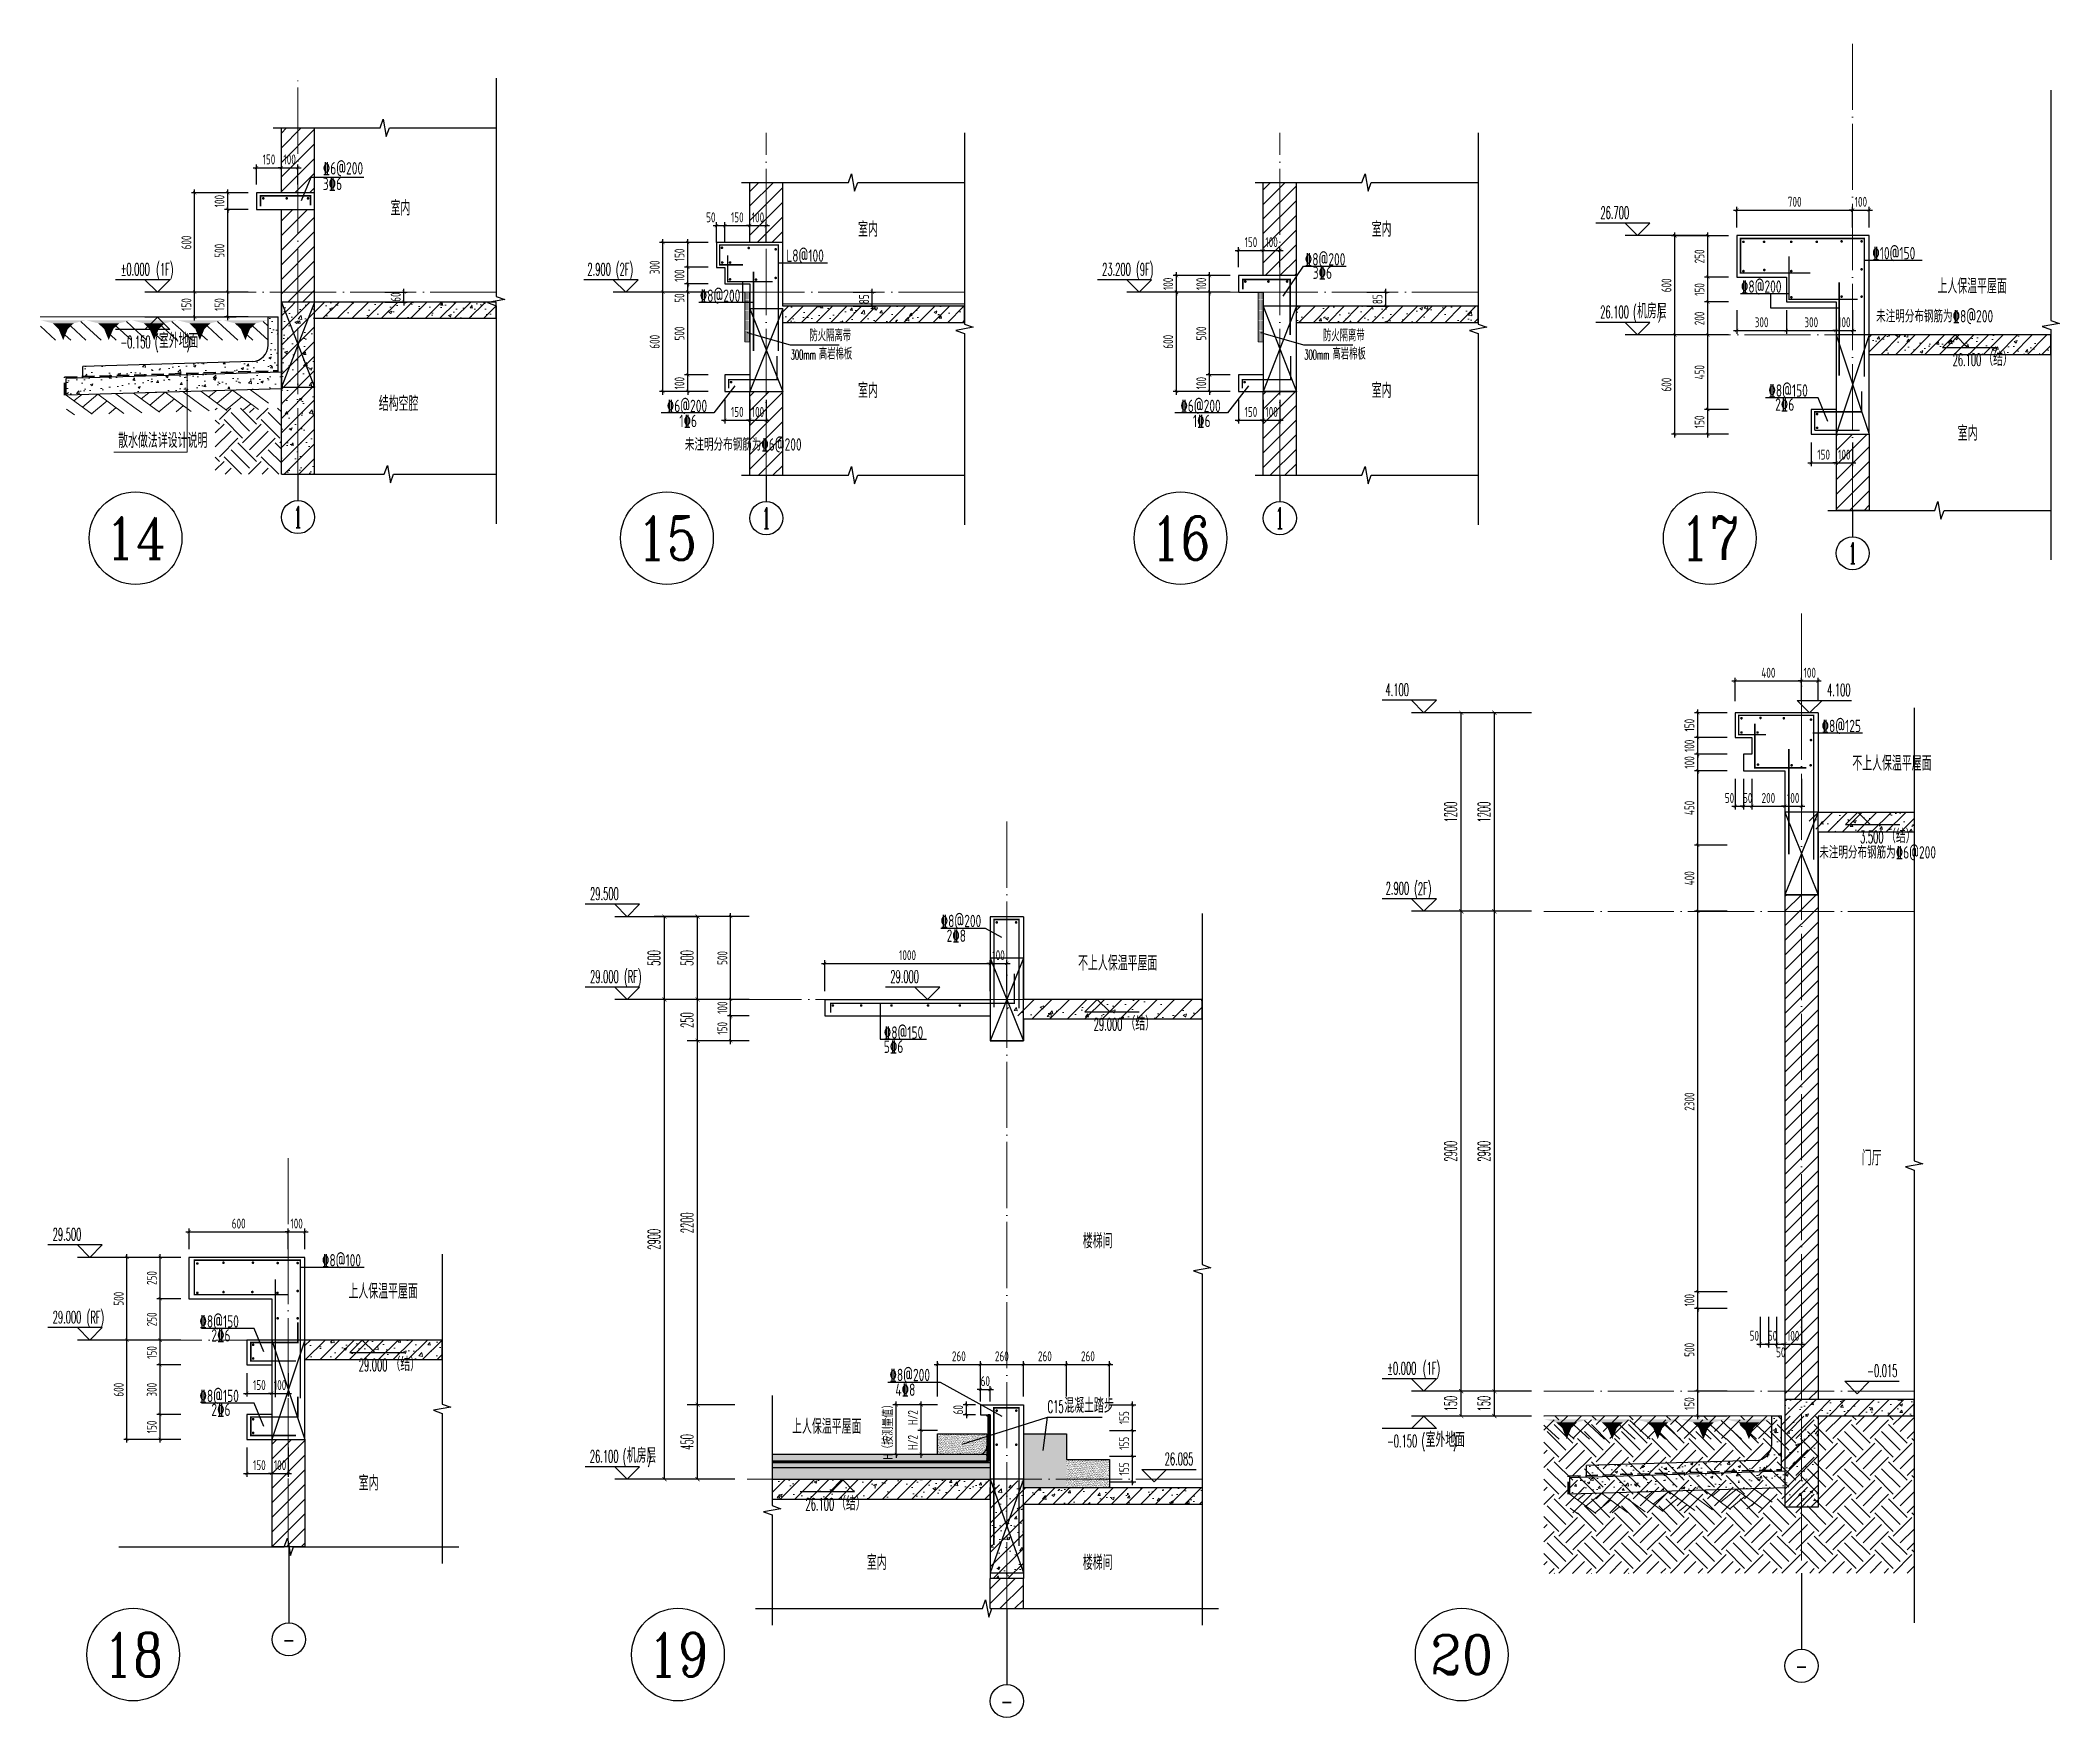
# Model space of a CAD drawing. Extents: x 826826 to 1642106, y -156213 to 399140.
# Drawn here: x 1627395 to 1639597, y 297834 to 307970 of the extents above; entities that cross this region are included whole.
import ezdxf
from ezdxf.enums import TextEntityAlignment as Align

# ---------------------------------------------------------------- set-up
doc = ezdxf.new("R2010")
doc.units = 0
doc.header["$LTSCALE"] = 1000
doc.linetypes.add('DASH', pattern=[0.35, 0.25, -0.1])
doc.linetypes.add('DOTE', pattern=[2.42, 2, -0.2, 0.02, -0.2])
doc.layers.get('0').update_dxf_attribs({"linetype": 'CONTINUOUS'})
doc.layers.get('DEFPOINTS').update_dxf_attribs({"linetype": 'CONTINUOUS'})
for name, color, linetype in [('3-屋面构造层', 157, 'CONTINUOUS'), ('AXIS', 3, 'CONTINUOUS'), ('AXIS_TEXT', 4, 'CONTINUOUS'), ('COLUMN', 4, 'CONTINUOUS'), ('DIM', 2, 'CONTINUOUS'), ('DIM_ELEV', 3, 'CONTINUOUS'), ('DIM_IDEN', 67, 'CONTINUOUS'), ('DIM_SYMB', 3, 'CONTINUOUS'), ('PUB_DIM', 3, 'CONTINUOUS'), ('PUB_TEXT', 2, 'CONTINUOUS'), ('REIN', 6, 'CONTINUOUS'), ('S-大样-砼线', 7, 'CONTINUOUS'), ('S-引出线', 40, 'CONTINUOUS'), ('TEXT', 2, 'CONTINUOUS'), ('WALL', 5, 'CONTINUOUS'), ('yichutu', 7, 'CONTINUOUS'), ('图签文字', 4, 'CONTINUOUS'), ('水平筋标注', 7, 'CONTINUOUS'), ('立面-看线', 251, 'CONTINUOUS')]:
    doc.layers.add(name, color=color, linetype=linetype)
for name, color, linetype, lineweight in [('DOTE', 251, 'DOTE', 9), ('PUB_HATCH', 8, 'CONTINUOUS', 9), ('内粉刷', 37, 'CONTINUOUS', 9), ('图框', 9, 'CONTINUOUS', 18), ('图签', 147, 'CONTINUOUS', 18), ('填充', 251, 'CONTINUOUS', 5), ('平面-排水沟', 86, 'CONTINUOUS', 15), ('立面-中轮廓线', 213, 'CONTINUOUS', 35), ('粉刷', 251, 'CONTINUOUS', 9)]:
    doc.layers.add(name, color=color, linetype=linetype, lineweight=lineweight)
doc.styles.add('_TCH_AXIS', font='COMPLEX', dxfattribs={"bigfont": 'GBCBIG'})
doc.styles.add('_TCH_DIM', font='SIMPLEX.shx', dxfattribs={"width": 0.7, "bigfont": 'GBCBIG.shx'})
doc.styles.add('_TCH_DIM_T3', font='SIMPLEX.shx', dxfattribs={"width": 0.494118, "bigfont": 'GBCBIG.shx'})
doc.styles.add('_TCH_LABEL', font='simhei.ttf')
doc.styles.add('COMPLEX', font='COMPLEX')
doc.styles.add('DIM_FONT_T3', font='SIMPLEX', dxfattribs={"width": 0.705882, "bigfont": 'GBCBIG'})
doc.styles.add('HT', font='simhei.ttf')
doc.styles.add('TSSD_DIMENSION', font='Tssdeng.shx', dxfattribs={"width": 0.7, "bigfont": 'tssdchn.shx'})
doc.styles.add('TSSD_REIN', font='tssdeng.shx', dxfattribs={"width": 0.7, "height": 300, "bigfont": 'tssdchn.shx'})
doc.styles.add('w', font='tssdeng.shx', dxfattribs={"width": 0.8, "bigfont": 'tssdchn.shx'})
doc.styles.add('宋体', font='', dxfattribs={"height": 50})
doc.styles.add('建筑图签-1', font='simhei.ttf', dxfattribs={"width": 0.7})
doc.styles.add('建筑图签-2', font='TXT.shx', dxfattribs={"width": 0.5, "bigfont": 'HZTXT.shx'})
doc.styles.get('宋体').set_extended_font_data('SimSun')
doc.dimstyles.new('_TCH_ARCH&&25', dxfattribs={"dimtxt": 74.375, "dimasz": 25, "dimexe": 62.5, "dimexo": 75, "dimgap": 25, "dimtad": 1, "dimdec": 0, "dimzin": 0, "dimdsep": 46, "dimtxsty": '_TCH_DIM_T3', "dimblk": 'ARCHTICK', "dimcen": 0.09, "dimclrt": 7, "dimazin": 0, "dimtfac": 1, "dimtdec": 0, "dimtix": 1, "dimtmove": 2, "dimatfit": 3, "dimldrblk": 'ARCHTICK', "dimfxl": 0, "dimtolj": 1, "dimtzin": 0, "dimarcsym": 0})
doc.dimstyles.new('TSSD_20_20', dxfattribs={"dimtxt": 60, "dimasz": 20, "dimexe": 20, "dimexo": 50, "dimgap": 20, "dimtad": 1, "dimdec": 0, "dimzin": 0, "dimdsep": 46, "dimtxsty": 'TSSD_DIMENSION', "dimblk": 'ARCHTICK', "dimblk1": 'ARCHTICK', "dimblk2": 'ARCHTICK', "dimcen": 0, "dimdle": 20, "dimclrt": 7, "dimadec": 0, "dimazin": 0, "dimtfac": 1, "dimtdec": 0, "dimtix": 1, "dimtmove": 2, "dimatfit": 3, "dimfxl": 0, "dimtolj": 1, "dimtzin": 0, "dimarcsym": 0})
pattern_1 = [(50, (28072.99, 249033.25), (143.452037, -12.550427), [15, -165]), (355, (28072.99, 249033.25), (-27.750267, 150.438427), [12, -132]), (100.4514, (28084.94, 249032.2), (115.701876, 137.88791), [12.74804, -140.22842]), (46.1842, (28072.99, 249073.25), (213.44821, -33.1038), [22.5, -247.5]), (96.6356, (28090.77, 249070.5), (186.93254, 194.82357), [19.12206, -210.3426]), (351.1842, (28072.99, 249073.25), (186.93239, 194.82372), [18, -198]), (21, (28092.99, 249063.25), (119.38141, -80.52378), [15, -165]), (326, (28092.99, 249063.25), (48.663066, 145.03001), [12, -132]), (71.4514, (28102.93, 249056.54), (168.044526, 64.5061), [12.74804, -140.22842]), (37.5, (28072.986, 249033.25), (2.431971, 66.578771), [0, -130.4, 0, -134, 0, -132.5]), (7.5, (28072.986, 249033.25), (52.613907, 78.882342), [0, -76.4, 0, -127.4, 0, -50.5]), (327.5, (28028.386, 249033.25), (106.764487, -4.510974), [0, -50, 0, -156, 0, -207]), (317.5, (28008.39, 249033.25), (116.637234, 20.020996), [0, -65, 0, -103.6, 0, -147])]
pattern_2 = [(45, (689015.794, 456209.414), (-44.194174, 44.194174), []), (50, (689015.8, 456209.41), (179.315046, -15.688034), [18.75, -206.25]), (355, (689015.8, 456209.41), (-34.687833, 188.048033), [15, -165]), (100.4514, (689030.74, 456208.1), (144.627345, 172.359886), [15.935047, -175.285528]), (46.1842, (689015.8, 456259.41), (266.81026, -41.379754), [28.125, -309.375]), (96.6356, (689038.03, 456255.97), (233.665676, 243.52947), [23.90257, -262.92825]), (351.1842, (689015.8, 456259.41), (233.66549, 243.52965), [22.5, -247.5]), (21, (689040.8, 456246.91), (149.226763, -100.654723), [18.75, -206.25]), (326, (689040.8, 456246.91), (60.828833, 181.28751), [15, -165]), (71.4514, (689053.23, 456238.53), (210.055657, 80.632624), [15.935047, -175.285528]), (37.5, (689015.794, 456209.414), (3.039964, 83.2234635), [0, -163, 0, -167.5, 0, -165.625]), (7.5, (689015.79, 456209.41), (65.767384, 98.602928), [0, -95.5, 0, -159.25, 0, -63.125]), (327.5, (688960.044, 456209.414), (133.455609, -5.638718), [0, -62.5, 0, -195, 0, -258.75]), (317.5, (688935.04, 456209.41), (145.796542, 25.026246), [0, -81.25, 0, -129.5, 0, -183.75])]
pattern_3 = [(45, (689015.794, 456254.29), (-44.1941915, 44.1941915), [])]

msp = doc.modelspace()

# ---------------------------------------------------------------- texts
at = {"layer": 'AXIS_TEXT', "color": 6, "style": '_TCH_AXIS'}
for s, height, p, p2 in [('14', 251.26, (1627784.48, 304836.58), (1628155.39, 304836.58)), ('15', 262.756, (1630999.75, 304830.83), (1631362.6, 304830.83)), ('16', 262.756, (1634103.24, 304830.83), (1634466.1, 304830.83)), ('17', 262.756, (1637301.27, 304830.83), (1637664.12, 304830.83)), ('18', 262.756, (1627773.64, 298083.77), (1628136.5, 298083.77)), ('19', 262.756, (1631066.14, 298083.77), (1631428.99, 298083.77)), ('20', 235.421, (1635793.19, 298097.44), (1636174.34, 298097.44))]:
    msp.add_text(s, height=height, dxfattribs=at).set_placement(p, p2, align=Align.FIT)
at = {"layer": 'DIM_ELEV', "color": 7, "style": '_TCH_DIM'}
for s, height, width, p in [('26.100', 74.375, 0.494118, (1638950.61, 306002.9)), ('（结）', 84.397, 0.7, (1639136.11, 306002.9)), ('3.500', 74.375, 0.494118, (1638391.33, 303119.33)), ('（结）', 84.397, 0.7, (1638548.83, 303119.33)), ('29.000', 74.375, 0.494118, (1633760.18, 301986.99)), ('（结）', 84.397, 0.7, (1633952.68, 301986.99)), ('29.000', 74.375, 0.494118, (1629318.66, 299928.46)), ('（结）', 84.397, 0.7, (1629511.16, 299928.46)), ('26.100', 74.375, 0.494118, (1632018.37, 299086.99)), ('（结）', 84.397, 0.7, (1632203.87, 299086.99))]:
    msp.add_text(s, height=height, dxfattribs=dict(at, width=width)).set_placement(p)
at = {"layer": 'PUB_TEXT'}
for s, height, style, width, p in [('室内', 90, 'TSSD_REIN', 0.7, (1629510.52, 306912.17)), ('26.700', 74.375, '_TCH_DIM', 0.494118, (1636822.26, 306891.68)), ('室内', 90, 'TSSD_REIN', 0.7, (1632336.34, 306783.59)), ('室内', 90, 'TSSD_REIN', 0.7, (1635439.83, 306783.59)), ('%%P0.000', 74.375, '_TCH_DIM', 0.494118, (1627879.69, 306550.04)), ('(1F)', 74.375, '_TCH_DIM', 0.494118, (1628095.06, 306548.82)), ('上人保温平屋面', 90, 'TSSD_REIN', 0.7, (1638858.91, 306440.25)), ('26.100', 74.375, '_TCH_DIM', 0.494118, (1636820.86, 306291.68)), ('(', 74.38, '_TCH_DIM', 0.494118, (1637019.61, 306290.45)), ('机房层', 89.362, '_TCH_DIM', 0.7, (1637044.11, 306290.45)), (')', 74.38, '_TCH_DIM', 0.494118, (1637169.22, 306290.45)), ('-0.150', 74.375, '_TCH_DIM', 0.494118, (1627878.29, 306109.57)), ('(', 74.38, '_TCH_DIM', 0.494118, (1628087.01, 306110.8)), ('室外地面', 89.362, '_TCH_DIM', 0.7, (1628111.51, 306110.8)), (')', 74.38, '_TCH_DIM', 0.494118, (1628278.32, 306110.8)), ('结构空腔', 90, 'TSSD_REIN', 0.7, (1629439.73, 305730.21)), ('室内', 90, 'TSSD_REIN', 0.7, (1632336.34, 305809.45)), ('室内', 90, 'TSSD_REIN', 0.7, (1635439.83, 305809.45)), ('散水做法详设计说明', 89.362, 'DIM_FONT_T3', 0.705882, (1627864.4, 305507.61)), ('室内', 90, 'TSSD_REIN', 0.7, (1638981.38, 305551.08)), ('4.100', 74.375, '_TCH_DIM', 0.494118, (1635523.1, 304008.61)), ('4.100', 74.375, '_TCH_DIM', 0.494118, (1638191.85, 304008.15)), ('不上人保温平屋面', 90, 'TSSD_REIN', 0.7, (1638344.25, 303556.67)), ('2.900', 74.375, '_TCH_DIM', 0.494118, (1635524.5, 302808.58)), ('(2F)', 74.375, '_TCH_DIM', 0.494118, (1635696.65, 302807.35)), ('29.500', 74.375, '_TCH_DIM', 0.494118, (1630716.44, 302775.77)), ('不上人保温平屋面', 90, 'TSSD_REIN', 0.7, (1633665.5, 302348.86)), ('29.000', 74.375, '_TCH_DIM', 0.494118, (1630716.44, 302275.77)), ('(RF)', 74.375, '_TCH_DIM', 0.494118, (1630921.84, 302274.54)), ('门厅', 90, 'TSSD_REIN', 0.7, (1638401.09, 301171.21)), ('29.500', 74.375, '_TCH_DIM', 0.494118, (1627469.01, 300717.24)), ('楼梯间', 90, 'TSSD_REIN', 0.7, (1633694.26, 300670.14)), ('上人保温平屋面', 90, 'TSSD_REIN', 0.7, (1629256.3, 300365.8)), ('(RF)', 74.375, '_TCH_DIM', 0.494118, (1627674.41, 300216.01)), ('29.000', 74.375, '_TCH_DIM', 0.494118, (1627469.01, 300217.24)), ('%%P0.000', 74.375, '_TCH_DIM', 0.494118, (1635533.6, 299908.58)), ('(1F)', 74.375, '_TCH_DIM', 0.494118, (1635748.98, 299907.35)), ('C15', 74.375, 'DIM_FONT_T3', 0.49827, (1633481.33, 299676.19)), ('混凝土踏步', 89.362, 'DIM_FONT_T3', 0.705882, (1633581.91, 299676.19)), ('上人保温平屋面', 90, 'TSSD_REIN', 0.7, (1631937.22, 299548.86)), ('室外地面', 89.362, '_TCH_DIM', 0.7, (1635765.43, 299469.33)), ('26.100', 74.375, '_TCH_DIM', 0.494118, (1630715.04, 299375.77)), ('(', 74.38, '_TCH_DIM', 0.494118, (1630913.79, 299374.54)), ('机房层', 89.362, '_TCH_DIM', 0.7, (1630938.29, 299374.54)), (')', 74.38, '_TCH_DIM', 0.494118, (1631063.4, 299374.54)), ('-0.150', 74.375, '_TCH_DIM', 0.494118, (1635532.2, 299468.1)), ('(', 74.38, '_TCH_DIM', 0.494118, (1635740.93, 299469.33)), (')', 74.38, '_TCH_DIM', 0.494118, (1635932.24, 299469.33)), ('室内', 90, 'TSSD_REIN', 0.7, (1629318.75, 299206.8)), ('室内', 90, 'TSSD_REIN', 0.7, (1632388.88, 298726.53)), ('楼梯间', 90, 'TSSD_REIN', 0.7, (1633694.26, 298726.53))]:
    msp.add_text(s, height=height, dxfattribs=dict(at, style=style, width=width)).set_placement(p)
at = {"layer": 'PUB_TEXT', "color": 1, "style": '_TCH_DIM', "width": 0.494118}
for s, p in [('2.900', (1630700.51, 306550.04)), ('(2F)', (1630872.66, 306548.82)), ('23.200', (1633811, 306550.04)), ('(9F)', (1634016.4, 306548.82))]:
    msp.add_text(s, height=74.375, dxfattribs=at).set_placement(p)
at = {"layer": 'PUB_TEXT', "color": 3, "style": '_TCH_DIM', "width": 0.494118}
for s, p in [('29.000', (1632530.71, 302275.77)), ('26.085', (1634188.91, 299360.77))]:
    msp.add_text(s, height=74.375, dxfattribs=at).set_placement(p)
at = {"layer": 'PUB_TEXT', "color": 6, "style": '_TCH_DIM', "width": 0.494118}
msp.add_text('-0.015', height=74.375, dxfattribs=at).set_placement((1638434.11, 299893.11))
at = {"layer": 'TEXT', "color": 1, "style": 'TSSD_REIN', "width": 0.7}
msp.add_text('%%1328@100', height=75, rotation=0, dxfattribs=at).set_placement((1629096.5, 300560.85))
at = {"layer": 'TEXT', "style": 'TSSD_REIN', "width": 0.7}
for s, p in [('%%1328@150', (1628355.99, 300191.14)), ('2%%1326', (1628427.92, 300107.1)), ('%%1328@150', (1628355.99, 299741.14)), ('2%%1326', (1628427.92, 299657.1))]:
    msp.add_text(s, height=75, rotation=0, dxfattribs=at).set_placement(p)

# ---------------------------------------------------------------- blocks, each defined once
blk = doc.blocks.new('VDVDXAXFSFFX')
at = {"layer": 'PUB_HATCH'}
h = blk.add_hatch(dxfattribs=at)
h.set_pattern_fill('DOTS', color=251, scale=2, style=0)
h.set_pattern_definition([(0, (924712.4965, -148185.593), (1.5875, 3.175), [0, -3.175])])
h.paths.add_polyline_path([(924682, -148186), (924712, -148186), (924712, -147936), (924712, -147886), (924712, -147886), (924712, -147886), (924682, -147886)])
at = {"layer": 'DIM_IDEN', "color": 5}
for p, q in [((924695, -148129), (924956, -148203)), ((924956, -148203), (925253, -148203))]:
    blk.add_line(p, q, dxfattribs=at)
at = {"layer": 'PUB_HATCH', "color": 5}
blk.add_lwpolyline([(924712, -147886), (924682, -147886), (924682, -148186), (924712, -148186)], close=True, dxfattribs=at)
at = {"layer": 'PUB_TEXT', "style": 'DIM_FONT_T3', "width": 0.705882}
blk.add_text('防火隔离带', height=71.5, dxfattribs=at).set_placement((925073, -148182))
at = {"layer": 'PUB_TEXT', "color": 5, "style": 'DIM_FONT_T3'}
for s, height, width, p in [('300mm', 59.5, 0.49827, (924960, -148293)), ('高岩棉板', 71.5, 0.705882, (925130, -148293))]:
    blk.add_text(s, height=height, dxfattribs=dict(at, width=width)).set_placement(p)
blk = doc.blocks.new('$LinePat$素土夯实')
at = {"color": 0}
for p, q in [((0, -210), (210, 0)), ((120, -300), (420, 0)), ((420, 0), (608, -188)), ((495, -300), (795, 0)), ((615, 0), (705, -90)), ((210, -210), (300, -300)), ((315, -105), (502, -293)), ((705, -300), (795, -210))]:
    blk.add_line(p, q, dxfattribs=at)
blk = doc.blocks.new('$LinePat$自然土壤')
at = {"color": 0}
for p, q in [((0, -90), (71, -19)), ((0, -300), (211, -89)), ((210, -300), (286, -224)), ((420, -300), (630, -90))]:
    blk.add_line(p, q, dxfattribs=at)
for points in [[(0, 0), (630, 0), (168, -45), (462, -45)], [(168, -45), (462, -45), (252, -132), (378, -132)], [(252, -132), (378, -132), (315, -300)]]:
    blk.add_solid(points, dxfattribs=at)
blk = doc.blocks.new('sanshui')
at = {"layer": '粉刷'}
h = blk.add_hatch(dxfattribs=at)
h.set_pattern_fill('混凝土', color=256, scale=20)
h.set_pattern_definition(pattern_1)
edge = h.paths.add_edge_path()
edge.add_line((346318, 427330), (346258, 427330))
edge.add_line((346258, 427330), (346258, 427160))
edge.add_arc((346158, 427160), 100, 271.7184, 360, ccw=False)
edge.add_line((346161, 427060), (345138, 427030))
edge.add_line((345138, 427030), (345138, 426970))
edge.add_line((345138, 426970), (346318, 427005))
edge.add_line((346318, 427005), (346318, 427330))
h = blk.add_hatch(dxfattribs=at)
h.set_pattern_fill('混凝土', color=256, scale=20)
h.set_pattern_definition(pattern_1)
h.paths.add_polyline_path([(346338, 426896), (346338, 426996), (345038, 426957), (345038, 426857)])
at = {"layer": 'COLUMN'}
for p, q in [((346258, 427330), (346318, 427330)), ((346258, 427160), (346258, 427330)), ((346318, 426995), (346318, 427330)), ((346338, 426996), (345038, 426957)), ((346161, 427060), (345138, 427030)), ((345138, 426960), (345138, 427030)), ((345038, 426857), (345038, 426957)), ((346338, 426896), (345038, 426857))]:
    blk.add_line(p, q, dxfattribs=at)
blk.add_arc((346158, 427160), 100, 271.7184, 0, dxfattribs=at)
at = {"layer": '立面-中轮廓线', "linetype": 'DASH', "ltscale": 0.3}
blk.add_lwpolyline([(345028, 426857), (345028, 426966), (346318, 427005)], dxfattribs=at)
at = {"layer": '粉刷'}
blk.add_line((344881, 427330), (346258, 427330), dxfattribs=at)
at = {"layer": '粉刷', "yscale": 0.4, "zscale": 0.4}
for name, p, xscale, rotation in [('$LinePat$自然土壤', (345157, 427310), -0.4369306507241237, 359.9999999999903), ('$LinePat$自然土壤', (345432, 427310), -0.4369306507241237, 359.9999999999903), ('$LinePat$自然土壤', (345707, 427310), -0.4369306507241237, 359.9999999999903), ('$LinePat$自然土壤', (345983, 427310), -0.4369306507241237, 359.9999999999903), ('$LinePat$自然土壤', (346258, 427310), -0.4369306507241237, 359.9999999999903), ('$LinePat$素土夯实', (345444, 426869), -0.5117605352322558, 1.718358001643932), ('$LinePat$素土夯实', (345851, 426881), -0.5117605352322558, 1.718358001643932), ('$LinePat$素土夯实', (346258, 426893), -0.5117605352322558, 1.718358001643932)]:
    blk.add_blockref(name, p, dxfattribs=dict(at, xscale=xscale, rotation=rotation))
blk = doc.blocks.new('_ArchTick')
at = {"color": 0, "linetype": 'ByBlock', "const_width": 0.15}
blk.add_lwpolyline([(-0.5, -0.5), (0.5, 0.5)], dxfattribs=at)
blk = doc.blocks.new('*D1206')
at = {"layer": 'DEFPOINTS', "color": 0}
for p in [(1637787, 300307), (1637837, 300307), (1637837, 300092)]:
    blk.add_point(p, dxfattribs=at)
at = {"layer": 'DIM', "color": 0, "lineweight": -2}
for p, q in [((1637787, 300257), (1637787, 300072)), ((1637837, 300257), (1637837, 300072)), ((1637767, 300092), (1637857, 300092))]:
    blk.add_line(p, q, dxfattribs=at)
at = {"layer": 'DIM', "color": 0, "lineweight": -2, "xscale": 20, "yscale": 20, "zscale": 20, "rotation": 180}
blk.add_blockref('_ArchTick', (1637787, 300092), dxfattribs=at)
at = {"layer": 'DIM', "color": 0, "lineweight": -2, "xscale": 20, "yscale": 20, "zscale": 20}
blk.add_blockref('_ArchTick', (1637837, 300092), dxfattribs=at)
at = {"layer": 'DIM', "color": 7, "insert": (1637752, 300142), "char_height": 60, "attachment_point": 5, "style": 'TSSD_DIMENSION'}
blk.add_mtext('\\A1;50', dxfattribs=at)
blk = doc.blocks.new('*D1207')
at = {"layer": 'DEFPOINTS', "color": 0}
for p in [(1637837, 300307), (1637887, 300307), (1637887, 300092)]:
    blk.add_point(p, dxfattribs=at)
at = {"layer": 'DIM', "color": 0, "lineweight": -2}
for p, q in [((1637837, 300257), (1637837, 300072)), ((1637887, 300257), (1637887, 300072)), ((1637837, 300092), (1637817, 300092)), ((1637837, 300092), (1637887, 300092)), ((1637887, 300092), (1637907, 300092))]:
    blk.add_line(p, q, dxfattribs=at)
at = {"layer": 'DIM', "color": 0, "lineweight": -2, "xscale": 20, "yscale": 20, "zscale": 20}
blk.add_blockref('_ArchTick', (1637837, 300092), dxfattribs=at)
at = {"layer": 'DIM', "color": 0, "lineweight": -2, "xscale": 20, "yscale": 20, "zscale": 20, "rotation": 180}
blk.add_blockref('_ArchTick', (1637887, 300092), dxfattribs=at)
at = {"layer": 'DIM', "color": 7, "insert": (1637862, 300142), "char_height": 60, "attachment_point": 5, "style": 'TSSD_DIMENSION'}
blk.add_mtext('\\A1;50', dxfattribs=at)
blk = doc.blocks.new('*D1208')
at = {"layer": 'DEFPOINTS', "color": 0}
for p in [(1637887, 300307), (1637937, 300307), (1637937, 300092)]:
    blk.add_point(p, dxfattribs=at)
at = {"layer": 'DIM', "color": 0, "lineweight": -2}
for p, q in [((1637887, 300257), (1637887, 300072)), ((1637937, 300257), (1637937, 300072)), ((1637867, 300092), (1637957, 300092))]:
    blk.add_line(p, q, dxfattribs=at)
at = {"layer": 'DIM', "color": 0, "lineweight": -2, "xscale": 20, "yscale": 20, "zscale": 20, "rotation": 180}
blk.add_blockref('_ArchTick', (1637887, 300092), dxfattribs=at)
at = {"layer": 'DIM', "color": 0, "lineweight": -2, "xscale": 20, "yscale": 20, "zscale": 20}
blk.add_blockref('_ArchTick', (1637937, 300092), dxfattribs=at)
at = {"layer": 'DIM', "color": 7, "insert": (1637912, 300042), "char_height": 60, "attachment_point": 5, "style": 'TSSD_DIMENSION'}
blk.add_mtext('\\A1;50', dxfattribs=at)
blk = doc.blocks.new('*D1209')
at = {"layer": 'DEFPOINTS', "color": 0}
for p in [(1637937, 300307), (1638037, 300307), (1638037, 300092)]:
    blk.add_point(p, dxfattribs=at)
at = {"layer": 'DIM', "color": 0, "lineweight": -2}
for p, q in [((1637937, 300257), (1637937, 300072)), ((1638037, 300257), (1638037, 300072)), ((1637937, 300092), (1637917, 300092)), ((1637937, 300092), (1638037, 300092)), ((1638037, 300092), (1638057, 300092))]:
    blk.add_line(p, q, dxfattribs=at)
at = {"layer": 'DIM', "color": 0, "lineweight": -2, "xscale": 20, "yscale": 20, "zscale": 20}
blk.add_blockref('_ArchTick', (1637937, 300092), dxfattribs=at)
at = {"layer": 'DIM', "color": 0, "lineweight": -2, "xscale": 20, "yscale": 20, "zscale": 20, "rotation": 180}
blk.add_blockref('_ArchTick', (1638037, 300092), dxfattribs=at)
at = {"layer": 'DIM', "color": 7, "insert": (1637987, 300142), "char_height": 60, "attachment_point": 5, "style": 'TSSD_DIMENSION'}
blk.add_mtext('\\A1;100', dxfattribs=at)
blk = doc.blocks.new('*D1210')
at = {"layer": 'DEFPOINTS', "color": 0}
for p in [(1637410, 299807), (1637637, 299807), (1637637, 299657)]:
    blk.add_point(p, dxfattribs=at)
at = {"layer": 'DIM', "color": 0, "lineweight": -2}
for p, q in [((1637410, 299637), (1637410, 299827)), ((1637587, 299807), (1637390, 299807)), ((1637587, 299657), (1637390, 299657))]:
    blk.add_line(p, q, dxfattribs=at)
at = {"layer": 'DIM', "color": 0, "lineweight": -2, "xscale": 20, "yscale": 20, "zscale": 20}
for p, rotation in [((1637410, 299807), 90), ((1637410, 299657), 270)]:
    blk.add_blockref('_ArchTick', p, dxfattribs=dict(at, rotation=rotation))
at = {"layer": 'DIM', "color": 7, "insert": (1637360, 299732), "char_height": 60, "attachment_point": 5, "rotation": 90, "style": 'TSSD_DIMENSION'}
blk.add_mtext('\\A1;150', dxfattribs=at)
blk = doc.blocks.new('*D1211')
at = {"layer": 'DEFPOINTS', "color": 0}
for p in [(1637410, 300307), (1637637, 300307), (1637637, 299807)]:
    blk.add_point(p, dxfattribs=at)
at = {"layer": 'DIM', "color": 0, "lineweight": -2}
for p, q in [((1637587, 300307), (1637390, 300307)), ((1637410, 299787), (1637410, 300327)), ((1637587, 299807), (1637390, 299807))]:
    blk.add_line(p, q, dxfattribs=at)
at = {"layer": 'DIM', "color": 0, "lineweight": -2, "xscale": 20, "yscale": 20, "zscale": 20}
for p, rotation in [((1637410, 300307), 90), ((1637410, 299807), 270)]:
    blk.add_blockref('_ArchTick', p, dxfattribs=dict(at, rotation=rotation))
at = {"layer": 'DIM', "color": 7, "insert": (1637360, 300057), "char_height": 60, "attachment_point": 5, "rotation": 90, "style": 'TSSD_DIMENSION'}
blk.add_mtext('\\A1;500', dxfattribs=at)
blk = doc.blocks.new('*D1212')
at = {"layer": 'DEFPOINTS', "color": 0}
for p in [(1637410, 300407), (1637637, 300407), (1637637, 300307)]:
    blk.add_point(p, dxfattribs=at)
at = {"layer": 'DIM', "color": 0, "lineweight": -2}
for p, q in [((1637410, 300407), (1637410, 300427)), ((1637587, 300407), (1637390, 300407)), ((1637587, 300307), (1637390, 300307)), ((1637410, 300307), (1637410, 300407)), ((1637410, 300307), (1637410, 300287))]:
    blk.add_line(p, q, dxfattribs=at)
at = {"layer": 'DIM', "color": 0, "lineweight": -2, "xscale": 20, "yscale": 20, "zscale": 20}
for p, rotation in [((1637410, 300407), 270), ((1637410, 300307), 90)]:
    blk.add_blockref('_ArchTick', p, dxfattribs=dict(at, rotation=rotation))
at = {"layer": 'DIM', "color": 7, "insert": (1637360, 300357), "char_height": 60, "attachment_point": 5, "rotation": 90, "style": 'TSSD_DIMENSION'}
blk.add_mtext('\\A1;100', dxfattribs=at)
blk = doc.blocks.new('*D1213')
at = {"layer": 'DEFPOINTS', "color": 0}
for p in [(1637410, 302707), (1637637, 302707), (1637637, 300407)]:
    blk.add_point(p, dxfattribs=at)
at = {"layer": 'DIM', "color": 0, "lineweight": -2}
for p, q in [((1637587, 302707), (1637390, 302707)), ((1637410, 300387), (1637410, 302727)), ((1637587, 300407), (1637390, 300407))]:
    blk.add_line(p, q, dxfattribs=at)
at = {"layer": 'DIM', "color": 0, "lineweight": -2, "xscale": 20, "yscale": 20, "zscale": 20}
for p, rotation in [((1637410, 302707), 90), ((1637410, 300407), 270)]:
    blk.add_blockref('_ArchTick', p, dxfattribs=dict(at, rotation=rotation))
at = {"layer": 'DIM', "color": 7, "insert": (1637360, 301557), "char_height": 60, "attachment_point": 5, "rotation": 90, "style": 'TSSD_DIMENSION'}
blk.add_mtext('\\A1;2300', dxfattribs=at)
blk = doc.blocks.new('*D1214')
at = {"layer": 'DEFPOINTS', "color": 0}
for p in [(1637410, 303107), (1637637, 303107), (1637637, 302707)]:
    blk.add_point(p, dxfattribs=at)
at = {"layer": 'DIM', "color": 0, "lineweight": -2}
for p, q in [((1637587, 303107), (1637390, 303107)), ((1637410, 302687), (1637410, 303127)), ((1637587, 302707), (1637390, 302707))]:
    blk.add_line(p, q, dxfattribs=at)
at = {"layer": 'DIM', "color": 0, "lineweight": -2, "xscale": 20, "yscale": 20, "zscale": 20}
for p, rotation in [((1637410, 303107), 90), ((1637410, 302707), 270)]:
    blk.add_blockref('_ArchTick', p, dxfattribs=dict(at, rotation=rotation))
at = {"layer": 'DIM', "color": 7, "insert": (1637360, 302907), "char_height": 60, "attachment_point": 5, "rotation": 90, "style": 'TSSD_DIMENSION'}
blk.add_mtext('\\A1;400', dxfattribs=at)
blk = doc.blocks.new('*D1215')
at = {"layer": 'DEFPOINTS', "color": 0}
for p in [(1637410, 303557), (1637637, 303557), (1637637, 303107)]:
    blk.add_point(p, dxfattribs=at)
at = {"layer": 'DIM', "color": 0, "lineweight": -2}
for p, q in [((1637587, 303557), (1637390, 303557)), ((1637410, 303087), (1637410, 303577)), ((1637587, 303107), (1637390, 303107))]:
    blk.add_line(p, q, dxfattribs=at)
at = {"layer": 'DIM', "color": 0, "lineweight": -2, "xscale": 20, "yscale": 20, "zscale": 20}
for p, rotation in [((1637410, 303557), 90), ((1637410, 303107), 270)]:
    blk.add_blockref('_ArchTick', p, dxfattribs=dict(at, rotation=rotation))
at = {"layer": 'DIM', "color": 7, "insert": (1637360, 303332), "char_height": 60, "attachment_point": 5, "rotation": 90, "style": 'TSSD_DIMENSION'}
blk.add_mtext('\\A1;450', dxfattribs=at)
blk = doc.blocks.new('*D1216')
at = {"layer": 'DEFPOINTS', "color": 0}
for p in [(1637410, 303657), (1637637, 303657), (1637637, 303557)]:
    blk.add_point(p, dxfattribs=at)
at = {"layer": 'DIM', "color": 0, "lineweight": -2}
for p, q in [((1637587, 303657), (1637390, 303657)), ((1637410, 303657), (1637410, 303677)), ((1637410, 303557), (1637410, 303657)), ((1637587, 303557), (1637390, 303557)), ((1637410, 303557), (1637410, 303537))]:
    blk.add_line(p, q, dxfattribs=at)
at = {"layer": 'DIM', "color": 0, "lineweight": -2, "xscale": 20, "yscale": 20, "zscale": 20}
for p, rotation in [((1637410, 303657), 270), ((1637410, 303557), 90)]:
    blk.add_blockref('_ArchTick', p, dxfattribs=dict(at, rotation=rotation))
at = {"layer": 'DIM', "color": 7, "insert": (1637360, 303607), "char_height": 60, "attachment_point": 5, "rotation": 90, "style": 'TSSD_DIMENSION'}
blk.add_mtext('\\A1;100', dxfattribs=at)
blk = doc.blocks.new('*D1217')
at = {"layer": 'DEFPOINTS', "color": 0}
for p in [(1637410, 303757), (1637637, 303757), (1637637, 303657)]:
    blk.add_point(p, dxfattribs=at)
at = {"layer": 'DIM', "color": 0, "lineweight": -2}
for p, q in [((1637587, 303757), (1637390, 303757)), ((1637410, 303757), (1637410, 303777)), ((1637410, 303657), (1637410, 303757)), ((1637587, 303657), (1637390, 303657)), ((1637410, 303657), (1637410, 303637))]:
    blk.add_line(p, q, dxfattribs=at)
at = {"layer": 'DIM', "color": 0, "lineweight": -2, "xscale": 20, "yscale": 20, "zscale": 20}
for p, rotation in [((1637410, 303757), 270), ((1637410, 303657), 90)]:
    blk.add_blockref('_ArchTick', p, dxfattribs=dict(at, rotation=rotation))
at = {"layer": 'DIM', "color": 7, "insert": (1637360, 303707), "char_height": 60, "attachment_point": 5, "rotation": 90, "style": 'TSSD_DIMENSION'}
blk.add_mtext('\\A1;100', dxfattribs=at)
blk = doc.blocks.new('*D1218')
at = {"layer": 'DEFPOINTS', "color": 0}
for p in [(1637410, 303907), (1637637, 303907), (1637637, 303757)]:
    blk.add_point(p, dxfattribs=at)
at = {"layer": 'DIM', "color": 0, "lineweight": -2}
for p, q in [((1637587, 303907), (1637390, 303907)), ((1637410, 303737), (1637410, 303927)), ((1637587, 303757), (1637390, 303757))]:
    blk.add_line(p, q, dxfattribs=at)
at = {"layer": 'DIM', "color": 0, "lineweight": -2, "xscale": 20, "yscale": 20, "zscale": 20}
for p, rotation in [((1637410, 303907), 90), ((1637410, 303757), 270)]:
    blk.add_blockref('_ArchTick', p, dxfattribs=dict(at, rotation=rotation))
at = {"layer": 'DIM', "color": 7, "insert": (1637360, 303832), "char_height": 60, "attachment_point": 5, "rotation": 90, "style": 'TSSD_DIMENSION'}
blk.add_mtext('\\A1;150', dxfattribs=at)
blk = doc.blocks.new('*D1219')
at = {"layer": 'DEFPOINTS', "color": 0}
for p in [(1637637, 303557), (1637687, 303557), (1637687, 303342)]:
    blk.add_point(p, dxfattribs=at)
at = {"layer": 'DIM', "color": 0, "lineweight": -2}
for p, q in [((1637637, 303507), (1637637, 303322)), ((1637687, 303507), (1637687, 303322)), ((1637617, 303342), (1637707, 303342))]:
    blk.add_line(p, q, dxfattribs=at)
at = {"layer": 'DIM', "color": 0, "lineweight": -2, "xscale": 20, "yscale": 20, "zscale": 20, "rotation": 180}
blk.add_blockref('_ArchTick', (1637637, 303342), dxfattribs=at)
at = {"layer": 'DIM', "color": 0, "lineweight": -2, "xscale": 20, "yscale": 20, "zscale": 20}
blk.add_blockref('_ArchTick', (1637687, 303342), dxfattribs=at)
at = {"layer": 'DIM', "color": 7, "insert": (1637602, 303392), "char_height": 60, "attachment_point": 5, "style": 'TSSD_DIMENSION'}
blk.add_mtext('\\A1;50', dxfattribs=at)
blk = doc.blocks.new('*D1220')
at = {"layer": 'DEFPOINTS', "color": 0}
for p in [(1637687, 303557), (1637737, 303557), (1637737, 303342)]:
    blk.add_point(p, dxfattribs=at)
at = {"layer": 'DIM', "color": 0, "lineweight": -2}
for p, q in [((1637687, 303507), (1637687, 303322)), ((1637737, 303507), (1637737, 303322)), ((1637687, 303342), (1637667, 303342)), ((1637687, 303342), (1637737, 303342)), ((1637737, 303342), (1637757, 303342))]:
    blk.add_line(p, q, dxfattribs=at)
at = {"layer": 'DIM', "color": 0, "lineweight": -2, "xscale": 20, "yscale": 20, "zscale": 20}
blk.add_blockref('_ArchTick', (1637687, 303342), dxfattribs=at)
at = {"layer": 'DIM', "color": 0, "lineweight": -2, "xscale": 20, "yscale": 20, "zscale": 20, "rotation": 180}
blk.add_blockref('_ArchTick', (1637737, 303342), dxfattribs=at)
at = {"layer": 'DIM', "color": 7, "insert": (1637712, 303392), "char_height": 60, "attachment_point": 5, "style": 'TSSD_DIMENSION'}
blk.add_mtext('\\A1;50', dxfattribs=at)
blk = doc.blocks.new('*D1221')
at = {"layer": 'DEFPOINTS', "color": 0}
for p in [(1637737, 303557), (1637937, 303557), (1637937, 303342)]:
    blk.add_point(p, dxfattribs=at)
at = {"layer": 'DIM', "color": 0, "lineweight": -2}
for p, q in [((1637737, 303507), (1637737, 303322)), ((1637937, 303507), (1637937, 303322)), ((1637717, 303342), (1637957, 303342))]:
    blk.add_line(p, q, dxfattribs=at)
at = {"layer": 'DIM', "color": 0, "lineweight": -2, "xscale": 20, "yscale": 20, "zscale": 20, "rotation": 180}
blk.add_blockref('_ArchTick', (1637737, 303342), dxfattribs=at)
at = {"layer": 'DIM', "color": 0, "lineweight": -2, "xscale": 20, "yscale": 20, "zscale": 20}
blk.add_blockref('_ArchTick', (1637937, 303342), dxfattribs=at)
at = {"layer": 'DIM', "color": 7, "insert": (1637837, 303392), "char_height": 60, "attachment_point": 5, "style": 'TSSD_DIMENSION'}
blk.add_mtext('\\A1;200', dxfattribs=at)
blk = doc.blocks.new('*D1222')
at = {"layer": 'DEFPOINTS', "color": 0}
for p in [(1637937, 303557), (1638037, 303557), (1638037, 303342)]:
    blk.add_point(p, dxfattribs=at)
at = {"layer": 'DIM', "color": 0, "lineweight": -2}
for p, q in [((1637937, 303507), (1637937, 303322)), ((1638037, 303507), (1638037, 303322)), ((1637937, 303342), (1637917, 303342)), ((1637937, 303342), (1638037, 303342)), ((1638037, 303342), (1638057, 303342))]:
    blk.add_line(p, q, dxfattribs=at)
at = {"layer": 'DIM', "color": 0, "lineweight": -2, "xscale": 20, "yscale": 20, "zscale": 20}
blk.add_blockref('_ArchTick', (1637937, 303342), dxfattribs=at)
at = {"layer": 'DIM', "color": 0, "lineweight": -2, "xscale": 20, "yscale": 20, "zscale": 20, "rotation": 180}
blk.add_blockref('_ArchTick', (1638037, 303342), dxfattribs=at)
at = {"layer": 'DIM', "color": 7, "insert": (1637987, 303392), "char_height": 60, "attachment_point": 5, "style": 'TSSD_DIMENSION'}
blk.add_mtext('\\A1;100', dxfattribs=at)
blk = doc.blocks.new('*D1223')
at = {"layer": 'DEFPOINTS', "color": 0}
for p in [(1638037, 304099), (1637637, 303927), (1638037, 303927)]:
    blk.add_point(p, dxfattribs=at)
at = {"layer": 'DIM', "color": 0, "lineweight": -2}
for p, q in [((1637617, 304099), (1638057, 304099)), ((1637637, 303977), (1637637, 304119)), ((1638037, 303977), (1638037, 304119))]:
    blk.add_line(p, q, dxfattribs=at)
at = {"layer": 'DIM', "color": 0, "lineweight": -2, "xscale": 20, "yscale": 20, "zscale": 20, "rotation": 180}
blk.add_blockref('_ArchTick', (1637637, 304099), dxfattribs=at)
at = {"layer": 'DIM', "color": 0, "lineweight": -2, "xscale": 20, "yscale": 20, "zscale": 20}
blk.add_blockref('_ArchTick', (1638037, 304099), dxfattribs=at)
at = {"layer": 'DIM', "color": 7, "insert": (1637837, 304149), "char_height": 60, "attachment_point": 5, "style": 'TSSD_DIMENSION'}
blk.add_mtext('\\A1;400', dxfattribs=at)
blk = doc.blocks.new('*D1224')
at = {"layer": 'DEFPOINTS', "color": 0}
for p in [(1638137, 304099), (1638037, 303927), (1638137, 303927)]:
    blk.add_point(p, dxfattribs=at)
at = {"layer": 'DIM', "color": 0, "lineweight": -2}
for p, q in [((1638037, 304099), (1638017, 304099)), ((1638037, 303977), (1638037, 304119)), ((1638037, 304099), (1638137, 304099)), ((1638137, 303977), (1638137, 304119)), ((1638137, 304099), (1638157, 304099))]:
    blk.add_line(p, q, dxfattribs=at)
at = {"layer": 'DIM', "color": 0, "lineweight": -2, "xscale": 20, "yscale": 20, "zscale": 20}
blk.add_blockref('_ArchTick', (1638037, 304099), dxfattribs=at)
at = {"layer": 'DIM', "color": 0, "lineweight": -2, "xscale": 20, "yscale": 20, "zscale": 20, "rotation": 180}
blk.add_blockref('_ArchTick', (1638137, 304099), dxfattribs=at)
at = {"layer": 'DIM', "color": 7, "insert": (1638087, 304149), "char_height": 60, "attachment_point": 5, "style": 'TSSD_DIMENSION'}
blk.add_mtext('\\A1;100', dxfattribs=at)
blk = doc.blocks.new('*D1225')
at = {"layer": 'DEFPOINTS', "color": 0}
for p in [(1636181, 299807), (1636481, 299807), (1636481, 299657)]:
    blk.add_point(p, dxfattribs=at)
at = {"layer": 'PUB_DIM', "color": 0, "lineweight": -2}
for p, q in [((1636406, 299807), (1636118, 299807)), ((1636181, 299657), (1636181, 299807)), ((1636406, 299657), (1636118, 299657))]:
    blk.add_line(p, q, dxfattribs=at)
at = {"layer": 'PUB_DIM', "color": 0, "lineweight": -2, "xscale": 25, "yscale": 25, "zscale": 25}
for p, rotation in [((1636181, 299807), 90), ((1636181, 299657), 270)]:
    blk.add_blockref('_ArchTick', p, dxfattribs=dict(at, rotation=rotation))
at = {"layer": 'PUB_DIM', "color": 7, "insert": (1636118, 299732), "char_height": 74.4, "attachment_point": 5, "rotation": 90, "style": '_TCH_DIM_T3'}
blk.add_mtext('\\A1;150', dxfattribs=at)
blk = doc.blocks.new('*D1226')
at = {"layer": 'DEFPOINTS', "color": 0}
for p in [(1636181, 302707), (1636481, 302707), (1636481, 299807)]:
    blk.add_point(p, dxfattribs=at)
at = {"layer": 'PUB_DIM', "color": 0, "lineweight": -2}
for p, q in [((1636406, 302707), (1636118, 302707)), ((1636181, 299807), (1636181, 302707)), ((1636406, 299807), (1636118, 299807))]:
    blk.add_line(p, q, dxfattribs=at)
at = {"layer": 'PUB_DIM', "color": 0, "lineweight": -2, "xscale": 25, "yscale": 25, "zscale": 25}
for p, rotation in [((1636181, 302707), 90), ((1636181, 299807), 270)]:
    blk.add_blockref('_ArchTick', p, dxfattribs=dict(at, rotation=rotation))
at = {"layer": 'PUB_DIM', "color": 7, "insert": (1636118, 301257), "char_height": 74.4, "attachment_point": 5, "rotation": 90, "style": '_TCH_DIM_T3'}
blk.add_mtext('\\A1;2900', dxfattribs=at)
blk = doc.blocks.new('*D1227')
at = {"layer": 'DEFPOINTS', "color": 0}
for p in [(1636181, 303907), (1636481, 303907), (1636481, 302707)]:
    blk.add_point(p, dxfattribs=at)
at = {"layer": 'PUB_DIM', "color": 0, "lineweight": -2}
for p, q in [((1636406, 303907), (1636118, 303907)), ((1636181, 302707), (1636181, 303907)), ((1636406, 302707), (1636118, 302707))]:
    blk.add_line(p, q, dxfattribs=at)
at = {"layer": 'PUB_DIM', "color": 0, "lineweight": -2, "xscale": 25, "yscale": 25, "zscale": 25}
for p, rotation in [((1636181, 303907), 90), ((1636181, 302707), 270)]:
    blk.add_blockref('_ArchTick', p, dxfattribs=dict(at, rotation=rotation))
at = {"layer": 'PUB_DIM', "color": 7, "insert": (1636118, 303307), "char_height": 74.4, "attachment_point": 5, "rotation": 90, "style": '_TCH_DIM_T3'}
blk.add_mtext('\\A1;1200', dxfattribs=at)
blk = doc.blocks.new('*D1228')
at = {"layer": 'DEFPOINTS', "color": 0}
for p in [(1635981, 299807), (1636481, 299807), (1636481, 299657)]:
    blk.add_point(p, dxfattribs=at)
at = {"layer": 'PUB_DIM', "color": 0, "lineweight": -2}
for p, q in [((1636406, 299807), (1635918, 299807)), ((1635981, 299657), (1635981, 299807)), ((1636406, 299657), (1635918, 299657))]:
    blk.add_line(p, q, dxfattribs=at)
at = {"layer": 'PUB_DIM', "color": 0, "lineweight": -2, "xscale": 25, "yscale": 25, "zscale": 25}
for p, rotation in [((1635981, 299807), 90), ((1635981, 299657), 270)]:
    blk.add_blockref('_ArchTick', p, dxfattribs=dict(at, rotation=rotation))
at = {"layer": 'PUB_DIM', "color": 7, "insert": (1635918, 299732), "char_height": 74.4, "attachment_point": 5, "rotation": 90, "style": '_TCH_DIM_T3'}
blk.add_mtext('\\A1;150', dxfattribs=at)
blk = doc.blocks.new('*D1229')
at = {"layer": 'DEFPOINTS', "color": 0}
for p in [(1635981, 302707), (1636481, 302707), (1636481, 299807)]:
    blk.add_point(p, dxfattribs=at)
at = {"layer": 'PUB_DIM', "color": 0, "lineweight": -2}
for p, q in [((1636406, 302707), (1635918, 302707)), ((1635981, 299807), (1635981, 302707)), ((1636406, 299807), (1635918, 299807))]:
    blk.add_line(p, q, dxfattribs=at)
at = {"layer": 'PUB_DIM', "color": 0, "lineweight": -2, "xscale": 25, "yscale": 25, "zscale": 25}
for p, rotation in [((1635981, 302707), 90), ((1635981, 299807), 270)]:
    blk.add_blockref('_ArchTick', p, dxfattribs=dict(at, rotation=rotation))
at = {"layer": 'PUB_DIM', "color": 7, "insert": (1635918, 301257), "char_height": 74.4, "attachment_point": 5, "rotation": 90, "style": '_TCH_DIM_T3'}
blk.add_mtext('\\A1;2900', dxfattribs=at)
blk = doc.blocks.new('*D1230')
at = {"layer": 'DEFPOINTS', "color": 0}
for p in [(1635981, 303907), (1636481, 303907), (1636481, 302707)]:
    blk.add_point(p, dxfattribs=at)
at = {"layer": 'PUB_DIM', "color": 0, "lineweight": -2}
for p, q in [((1636406, 303907), (1635918, 303907)), ((1635981, 302707), (1635981, 303907)), ((1636406, 302707), (1635918, 302707))]:
    blk.add_line(p, q, dxfattribs=at)
at = {"layer": 'PUB_DIM', "color": 0, "lineweight": -2, "xscale": 25, "yscale": 25, "zscale": 25}
for p, rotation in [((1635981, 303907), 90), ((1635981, 302707), 270)]:
    blk.add_blockref('_ArchTick', p, dxfattribs=dict(at, rotation=rotation))
at = {"layer": 'PUB_DIM', "color": 7, "insert": (1635918, 303307), "char_height": 74.4, "attachment_point": 5, "rotation": 90, "style": '_TCH_DIM_T3'}
blk.add_mtext('\\A1;1200', dxfattribs=at)
blk = doc.blocks.new('*D1231')
at = {"layer": 'DEFPOINTS', "color": 0}
for p in [(1629426, 306449), (1629592, 306449), (1629426, 306389)]:
    blk.add_point(p, dxfattribs=at)
at = {"layer": 'DIM', "color": 0, "lineweight": -2}
for p, q in [((1629476, 306449), (1629612, 306449)), ((1629592, 306449), (1629592, 306469)), ((1629592, 306389), (1629592, 306449)), ((1629476, 306389), (1629612, 306389)), ((1629592, 306389), (1629592, 306369))]:
    blk.add_line(p, q, dxfattribs=at)
at = {"layer": 'DIM', "color": 0, "lineweight": -2, "xscale": 20, "yscale": 20, "zscale": 20}
for p, rotation in [((1629592, 306449), 270), ((1629592, 306389), 90)]:
    blk.add_blockref('_ArchTick', p, dxfattribs=dict(at, rotation=rotation))
at = {"layer": 'DIM', "color": 7, "insert": (1629542, 306419), "char_height": 60, "attachment_point": 5, "rotation": 90, "style": 'TSSD_DIMENSION'}
blk.add_mtext('\\A1;60', dxfattribs=at)
blk = doc.blocks.new('*D1232')
at = {"layer": 'DEFPOINTS', "color": 0}
for p in [(1628851, 307201), (1628701, 307049), (1628851, 307049)]:
    blk.add_point(p, dxfattribs=at)
at = {"layer": 'DIM', "color": 0, "lineweight": -2}
for p, q in [((1628681, 307201), (1628871, 307201)), ((1628701, 307099), (1628701, 307221)), ((1628851, 307099), (1628851, 307221))]:
    blk.add_line(p, q, dxfattribs=at)
at = {"layer": 'DIM', "color": 0, "lineweight": -2, "xscale": 20, "yscale": 20, "zscale": 20, "rotation": 180}
blk.add_blockref('_ArchTick', (1628701, 307201), dxfattribs=at)
at = {"layer": 'DIM', "color": 0, "lineweight": -2, "xscale": 20, "yscale": 20, "zscale": 20}
blk.add_blockref('_ArchTick', (1628851, 307201), dxfattribs=at)
at = {"layer": 'DIM', "color": 7, "insert": (1628776, 307251), "char_height": 60, "attachment_point": 5, "style": 'TSSD_DIMENSION'}
blk.add_mtext('\\A1;150', dxfattribs=at)
blk = doc.blocks.new('*D1233')
at = {"layer": 'DEFPOINTS', "color": 0}
for p in [(1628951, 307201), (1628851, 307049), (1628951, 307049)]:
    blk.add_point(p, dxfattribs=at)
at = {"layer": 'DIM', "color": 0, "lineweight": -2}
for p, q in [((1628851, 307201), (1628831, 307201)), ((1628851, 307099), (1628851, 307221)), ((1628851, 307201), (1628951, 307201)), ((1628951, 307099), (1628951, 307221)), ((1628951, 307201), (1628971, 307201))]:
    blk.add_line(p, q, dxfattribs=at)
at = {"layer": 'DIM', "color": 0, "lineweight": -2, "xscale": 20, "yscale": 20, "zscale": 20}
blk.add_blockref('_ArchTick', (1628851, 307201), dxfattribs=at)
at = {"layer": 'DIM', "color": 0, "lineweight": -2, "xscale": 20, "yscale": 20, "zscale": 20, "rotation": 180}
blk.add_blockref('_ArchTick', (1628951, 307201), dxfattribs=at)
at = {"layer": 'DIM', "color": 7, "insert": (1628901, 307251), "char_height": 60, "attachment_point": 5, "style": 'TSSD_DIMENSION'}
blk.add_mtext('\\A1;100', dxfattribs=at)
blk = doc.blocks.new('*D1234')
at = {"layer": 'DEFPOINTS', "color": 0}
for p in [(1628527, 307049), (1628701, 307049), (1628701, 306949)]:
    blk.add_point(p, dxfattribs=at)
at = {"layer": 'DIM', "color": 0, "lineweight": -2}
for p, q in [((1628651, 307049), (1628507, 307049)), ((1628527, 307049), (1628527, 307069)), ((1628527, 306949), (1628527, 307049)), ((1628651, 306949), (1628507, 306949)), ((1628527, 306949), (1628527, 306929))]:
    blk.add_line(p, q, dxfattribs=at)
at = {"layer": 'DIM', "color": 0, "lineweight": -2, "xscale": 20, "yscale": 20, "zscale": 20}
for p, rotation in [((1628527, 307049), 270), ((1628527, 306949), 90)]:
    blk.add_blockref('_ArchTick', p, dxfattribs=dict(at, rotation=rotation))
at = {"layer": 'DIM', "color": 7, "insert": (1628477, 306999), "char_height": 60, "attachment_point": 5, "rotation": 90, "style": 'TSSD_DIMENSION'}
blk.add_mtext('\\A1;100', dxfattribs=at)
blk = doc.blocks.new('*D1235')
at = {"layer": 'DEFPOINTS', "color": 0}
for p in [(1628527, 306949), (1628701, 306949), (1628701, 306449)]:
    blk.add_point(p, dxfattribs=at)
at = {"layer": 'DIM', "color": 0, "lineweight": -2}
for p, q in [((1628651, 306949), (1628507, 306949)), ((1628527, 306429), (1628527, 306969)), ((1628651, 306449), (1628507, 306449))]:
    blk.add_line(p, q, dxfattribs=at)
at = {"layer": 'DIM', "color": 0, "lineweight": -2, "xscale": 20, "yscale": 20, "zscale": 20}
for p, rotation in [((1628527, 306949), 90), ((1628527, 306449), 270)]:
    blk.add_blockref('_ArchTick', p, dxfattribs=dict(at, rotation=rotation))
at = {"layer": 'DIM', "color": 7, "insert": (1628477, 306699), "char_height": 60, "attachment_point": 5, "rotation": 90, "style": 'TSSD_DIMENSION'}
blk.add_mtext('\\A1;500', dxfattribs=at)
blk = doc.blocks.new('*D1236')
at = {"layer": 'DEFPOINTS', "color": 0}
for p in [(1628527, 306449), (1628701, 306449), (1628701, 306299)]:
    blk.add_point(p, dxfattribs=at)
at = {"layer": 'DIM', "color": 0, "lineweight": -2}
for p, q in [((1628651, 306449), (1628507, 306449)), ((1628527, 306279), (1628527, 306469)), ((1628651, 306299), (1628507, 306299))]:
    blk.add_line(p, q, dxfattribs=at)
at = {"layer": 'DIM', "color": 0, "lineweight": -2, "xscale": 20, "yscale": 20, "zscale": 20}
for p, rotation in [((1628527, 306449), 90), ((1628527, 306299), 270)]:
    blk.add_blockref('_ArchTick', p, dxfattribs=dict(at, rotation=rotation))
at = {"layer": 'DIM', "color": 7, "insert": (1628477, 306374), "char_height": 60, "attachment_point": 5, "rotation": 90, "style": 'TSSD_DIMENSION'}
blk.add_mtext('\\A1;150', dxfattribs=at)
blk = doc.blocks.new('*D1237')
at = {"layer": 'DEFPOINTS', "color": 0}
for p in [(1628327, 306449), (1628627, 306449), (1628627, 306298)]:
    blk.add_point(p, dxfattribs=at)
at = {"layer": 'DIM', "color": 0, "lineweight": -2}
for p, q in [((1628577, 306449), (1628307, 306449)), ((1628327, 306278), (1628327, 306469)), ((1628577, 306298), (1628307, 306298))]:
    blk.add_line(p, q, dxfattribs=at)
at = {"layer": 'DIM', "color": 0, "lineweight": -2, "xscale": 20, "yscale": 20, "zscale": 20}
for p, rotation in [((1628327, 306449), 90), ((1628327, 306298), 270)]:
    blk.add_blockref('_ArchTick', p, dxfattribs=dict(at, rotation=rotation))
at = {"layer": 'DIM', "color": 7, "insert": (1628277, 306374), "char_height": 60, "attachment_point": 5, "rotation": 90, "style": 'TSSD_DIMENSION'}
blk.add_mtext('\\A1;150', dxfattribs=at)
blk = doc.blocks.new('*D1238')
at = {"layer": 'DEFPOINTS', "color": 0}
for p in [(1628327, 307049), (1628627, 307049), (1628627, 306449)]:
    blk.add_point(p, dxfattribs=at)
at = {"layer": 'DIM', "color": 0, "lineweight": -2}
for p, q in [((1628577, 307049), (1628307, 307049)), ((1628327, 306429), (1628327, 307069)), ((1628577, 306449), (1628307, 306449))]:
    blk.add_line(p, q, dxfattribs=at)
at = {"layer": 'DIM', "color": 0, "lineweight": -2, "xscale": 20, "yscale": 20, "zscale": 20}
for p, rotation in [((1628327, 307049), 90), ((1628327, 306449), 270)]:
    blk.add_blockref('_ArchTick', p, dxfattribs=dict(at, rotation=rotation))
at = {"layer": 'DIM', "color": 7, "insert": (1628277, 306749), "char_height": 60, "attachment_point": 5, "rotation": 90, "style": 'TSSD_DIMENSION'}
blk.add_mtext('\\A1;600', dxfattribs=at)
blk = doc.blocks.new('*D1299')
at = {"layer": 'DEFPOINTS', "color": 0}
for p in [(1627918, 300116), (1628218, 300116), (1628218, 299516)]:
    blk.add_point(p, dxfattribs=at)
at = {"layer": 'DIM', "color": 0, "lineweight": -2}
for p, q in [((1628168, 300116), (1627898, 300116)), ((1627918, 299496), (1627918, 300136)), ((1628168, 299516), (1627898, 299516))]:
    blk.add_line(p, q, dxfattribs=at)
at = {"layer": 'DIM', "color": 0, "lineweight": -2, "xscale": 20, "yscale": 20, "zscale": 20}
for p, rotation in [((1627918, 300116), 90), ((1627918, 299516), 270)]:
    blk.add_blockref('_ArchTick', p, dxfattribs=dict(at, rotation=rotation))
at = {"layer": 'DIM', "color": 7, "insert": (1627868, 299816), "char_height": 60, "attachment_point": 5, "rotation": 90, "style": 'TSSD_DIMENSION'}
blk.add_mtext('\\A1;600', dxfattribs=at)
blk = doc.blocks.new('*D1300')
at = {"layer": 'DEFPOINTS', "color": 0}
for p in [(1627918, 300616), (1628218, 300616), (1628218, 300116)]:
    blk.add_point(p, dxfattribs=at)
at = {"layer": 'DIM', "color": 0, "lineweight": -2}
for p, q in [((1628168, 300616), (1627898, 300616)), ((1627918, 300096), (1627918, 300636)), ((1628168, 300116), (1627898, 300116))]:
    blk.add_line(p, q, dxfattribs=at)
at = {"layer": 'DIM', "color": 0, "lineweight": -2, "xscale": 20, "yscale": 20, "zscale": 20}
for p, rotation in [((1627918, 300616), 90), ((1627918, 300116), 270)]:
    blk.add_blockref('_ArchTick', p, dxfattribs=dict(at, rotation=rotation))
at = {"layer": 'DIM', "color": 7, "insert": (1627868, 300366), "char_height": 60, "attachment_point": 5, "rotation": 90, "style": 'TSSD_DIMENSION'}
blk.add_mtext('\\A1;500', dxfattribs=at)
blk = doc.blocks.new('*D1301')
at = {"layer": 'DEFPOINTS', "color": 0}
for p in [(1628643, 299966), (1628793, 299966), (1628793, 299794)]:
    blk.add_point(p, dxfattribs=at)
at = {"layer": 'DIM', "color": 0, "lineweight": -2}
for p, q in [((1628643, 299916), (1628643, 299774)), ((1628793, 299916), (1628793, 299774)), ((1628623, 299794), (1628813, 299794))]:
    blk.add_line(p, q, dxfattribs=at)
at = {"layer": 'DIM', "color": 0, "lineweight": -2, "xscale": 20, "yscale": 20, "zscale": 20, "rotation": 180}
blk.add_blockref('_ArchTick', (1628643, 299794), dxfattribs=at)
at = {"layer": 'DIM', "color": 0, "lineweight": -2, "xscale": 20, "yscale": 20, "zscale": 20}
blk.add_blockref('_ArchTick', (1628793, 299794), dxfattribs=at)
at = {"layer": 'DIM', "color": 7, "insert": (1628718, 299844), "char_height": 60, "attachment_point": 5, "style": 'TSSD_DIMENSION'}
blk.add_mtext('\\A1;150', dxfattribs=at)
blk = doc.blocks.new('*D1302')
at = {"layer": 'DEFPOINTS', "color": 0}
for p in [(1628793, 299966), (1628893, 299966), (1628893, 299794)]:
    blk.add_point(p, dxfattribs=at)
at = {"layer": 'DIM', "color": 0, "lineweight": -2}
for p, q in [((1628793, 299916), (1628793, 299774)), ((1628893, 299916), (1628893, 299774)), ((1628793, 299794), (1628773, 299794)), ((1628793, 299794), (1628893, 299794)), ((1628893, 299794), (1628913, 299794))]:
    blk.add_line(p, q, dxfattribs=at)
at = {"layer": 'DIM', "color": 0, "lineweight": -2, "xscale": 20, "yscale": 20, "zscale": 20}
blk.add_blockref('_ArchTick', (1628793, 299794), dxfattribs=at)
at = {"layer": 'DIM', "color": 0, "lineweight": -2, "xscale": 20, "yscale": 20, "zscale": 20, "rotation": 180}
blk.add_blockref('_ArchTick', (1628893, 299794), dxfattribs=at)
at = {"layer": 'DIM', "color": 7, "insert": (1628843, 299844), "char_height": 60, "attachment_point": 5, "style": 'TSSD_DIMENSION'}
blk.add_mtext('\\A1;100', dxfattribs=at)
blk = doc.blocks.new('*D1303')
at = {"layer": 'DEFPOINTS', "color": 0}
for p in [(1628893, 300770), (1628293, 300616), (1628893, 300616)]:
    blk.add_point(p, dxfattribs=at)
at = {"layer": 'DIM', "color": 0, "lineweight": -2}
for p, q in [((1628293, 300666), (1628293, 300790)), ((1628893, 300666), (1628893, 300790)), ((1628273, 300770), (1628913, 300770))]:
    blk.add_line(p, q, dxfattribs=at)
at = {"layer": 'DIM', "color": 0, "lineweight": -2, "xscale": 20, "yscale": 20, "zscale": 20, "rotation": 180}
blk.add_blockref('_ArchTick', (1628293, 300770), dxfattribs=at)
at = {"layer": 'DIM', "color": 0, "lineweight": -2, "xscale": 20, "yscale": 20, "zscale": 20}
blk.add_blockref('_ArchTick', (1628893, 300770), dxfattribs=at)
at = {"layer": 'DIM', "color": 7, "insert": (1628593, 300820), "char_height": 60, "attachment_point": 5, "style": 'TSSD_DIMENSION'}
blk.add_mtext('\\A1;600', dxfattribs=at)
blk = doc.blocks.new('*D1304')
at = {"layer": 'DEFPOINTS', "color": 0}
for p in [(1628993, 300770), (1628893, 300616), (1628993, 300616)]:
    blk.add_point(p, dxfattribs=at)
at = {"layer": 'DIM', "color": 0, "lineweight": -2}
for p, q in [((1628893, 300666), (1628893, 300790)), ((1628993, 300666), (1628993, 300790)), ((1628893, 300770), (1628873, 300770)), ((1628893, 300770), (1628993, 300770)), ((1628993, 300770), (1629013, 300770))]:
    blk.add_line(p, q, dxfattribs=at)
at = {"layer": 'DIM', "color": 0, "lineweight": -2, "xscale": 20, "yscale": 20, "zscale": 20}
blk.add_blockref('_ArchTick', (1628893, 300770), dxfattribs=at)
at = {"layer": 'DIM', "color": 0, "lineweight": -2, "xscale": 20, "yscale": 20, "zscale": 20, "rotation": 180}
blk.add_blockref('_ArchTick', (1628993, 300770), dxfattribs=at)
at = {"layer": 'DIM', "color": 7, "insert": (1628943, 300820), "char_height": 60, "attachment_point": 5, "style": 'TSSD_DIMENSION'}
blk.add_mtext('\\A1;100', dxfattribs=at)
blk = doc.blocks.new('*D1305')
at = {"layer": 'DEFPOINTS', "color": 0}
for p in [(1628643, 299516), (1628793, 299516), (1628793, 299310)]:
    blk.add_point(p, dxfattribs=at)
at = {"layer": 'DIM', "color": 0, "lineweight": -2}
for p, q in [((1628643, 299466), (1628643, 299290)), ((1628793, 299466), (1628793, 299290)), ((1628623, 299310), (1628813, 299310))]:
    blk.add_line(p, q, dxfattribs=at)
at = {"layer": 'DIM', "color": 0, "lineweight": -2, "xscale": 20, "yscale": 20, "zscale": 20, "rotation": 180}
blk.add_blockref('_ArchTick', (1628643, 299310), dxfattribs=at)
at = {"layer": 'DIM', "color": 0, "lineweight": -2, "xscale": 20, "yscale": 20, "zscale": 20}
blk.add_blockref('_ArchTick', (1628793, 299310), dxfattribs=at)
at = {"layer": 'DIM', "color": 7, "insert": (1628718, 299360), "char_height": 60, "attachment_point": 5, "style": 'TSSD_DIMENSION'}
blk.add_mtext('\\A1;150', dxfattribs=at)
blk = doc.blocks.new('*D1306')
at = {"layer": 'DEFPOINTS', "color": 0}
for p in [(1628793, 299516), (1628893, 299516), (1628893, 299310)]:
    blk.add_point(p, dxfattribs=at)
at = {"layer": 'DIM', "color": 0, "lineweight": -2}
for p, q in [((1628793, 299466), (1628793, 299290)), ((1628893, 299466), (1628893, 299290)), ((1628793, 299310), (1628773, 299310)), ((1628793, 299310), (1628893, 299310)), ((1628893, 299310), (1628913, 299310))]:
    blk.add_line(p, q, dxfattribs=at)
at = {"layer": 'DIM', "color": 0, "lineweight": -2, "xscale": 20, "yscale": 20, "zscale": 20}
blk.add_blockref('_ArchTick', (1628793, 299310), dxfattribs=at)
at = {"layer": 'DIM', "color": 0, "lineweight": -2, "xscale": 20, "yscale": 20, "zscale": 20, "rotation": 180}
blk.add_blockref('_ArchTick', (1628893, 299310), dxfattribs=at)
at = {"layer": 'DIM', "color": 7, "insert": (1628843, 299360), "char_height": 60, "attachment_point": 5, "style": 'TSSD_DIMENSION'}
blk.add_mtext('\\A1;100', dxfattribs=at)
blk = doc.blocks.new('*D1307')
at = {"layer": 'DEFPOINTS', "color": 0}
for p in [(1628118, 300616), (1628293, 300616), (1628293, 300366)]:
    blk.add_point(p, dxfattribs=at)
at = {"layer": 'DIM', "color": 0, "lineweight": -2}
for p, q in [((1628243, 300616), (1628098, 300616)), ((1628118, 300346), (1628118, 300636)), ((1628243, 300366), (1628098, 300366))]:
    blk.add_line(p, q, dxfattribs=at)
at = {"layer": 'DIM', "color": 0, "lineweight": -2, "xscale": 20, "yscale": 20, "zscale": 20}
for p, rotation in [((1628118, 300616), 90), ((1628118, 300366), 270)]:
    blk.add_blockref('_ArchTick', p, dxfattribs=dict(at, rotation=rotation))
at = {"layer": 'DIM', "color": 7, "insert": (1628068, 300491), "char_height": 60, "attachment_point": 5, "rotation": 90, "style": 'TSSD_DIMENSION'}
blk.add_mtext('\\A1;250', dxfattribs=at)
blk = doc.blocks.new('*D1308')
at = {"layer": 'DEFPOINTS', "color": 0}
for p in [(1628118, 300366), (1628293, 300366), (1628293, 300116)]:
    blk.add_point(p, dxfattribs=at)
at = {"layer": 'DIM', "color": 0, "lineweight": -2}
for p, q in [((1628243, 300366), (1628098, 300366)), ((1628118, 300096), (1628118, 300386)), ((1628243, 300116), (1628098, 300116))]:
    blk.add_line(p, q, dxfattribs=at)
at = {"layer": 'DIM', "color": 0, "lineweight": -2, "xscale": 20, "yscale": 20, "zscale": 20}
for p, rotation in [((1628118, 300366), 90), ((1628118, 300116), 270)]:
    blk.add_blockref('_ArchTick', p, dxfattribs=dict(at, rotation=rotation))
at = {"layer": 'DIM', "color": 7, "insert": (1628068, 300241), "char_height": 60, "attachment_point": 5, "rotation": 90, "style": 'TSSD_DIMENSION'}
blk.add_mtext('\\A1;250', dxfattribs=at)
blk = doc.blocks.new('*D1309')
at = {"layer": 'DEFPOINTS', "color": 0}
for p in [(1628118, 300116), (1628293, 300116), (1628293, 299966)]:
    blk.add_point(p, dxfattribs=at)
at = {"layer": 'DIM', "color": 0, "lineweight": -2}
for p, q in [((1628243, 300116), (1628098, 300116)), ((1628118, 299946), (1628118, 300136)), ((1628243, 299966), (1628098, 299966))]:
    blk.add_line(p, q, dxfattribs=at)
at = {"layer": 'DIM', "color": 0, "lineweight": -2, "xscale": 20, "yscale": 20, "zscale": 20}
for p, rotation in [((1628118, 300116), 90), ((1628118, 299966), 270)]:
    blk.add_blockref('_ArchTick', p, dxfattribs=dict(at, rotation=rotation))
at = {"layer": 'DIM', "color": 7, "insert": (1628068, 300041), "char_height": 60, "attachment_point": 5, "rotation": 90, "style": 'TSSD_DIMENSION'}
blk.add_mtext('\\A1;150', dxfattribs=at)
blk = doc.blocks.new('*D1310')
at = {"layer": 'DEFPOINTS', "color": 0}
for p in [(1628118, 299966), (1628293, 299966), (1628293, 299666)]:
    blk.add_point(p, dxfattribs=at)
at = {"layer": 'DIM', "color": 0, "lineweight": -2}
for p, q in [((1628243, 299966), (1628098, 299966)), ((1628118, 299646), (1628118, 299986)), ((1628243, 299666), (1628098, 299666))]:
    blk.add_line(p, q, dxfattribs=at)
at = {"layer": 'DIM', "color": 0, "lineweight": -2, "xscale": 20, "yscale": 20, "zscale": 20}
for p, rotation in [((1628118, 299966), 90), ((1628118, 299666), 270)]:
    blk.add_blockref('_ArchTick', p, dxfattribs=dict(at, rotation=rotation))
at = {"layer": 'DIM', "color": 7, "insert": (1628068, 299816), "char_height": 60, "attachment_point": 5, "rotation": 90, "style": 'TSSD_DIMENSION'}
blk.add_mtext('\\A1;300', dxfattribs=at)
blk = doc.blocks.new('*D1311')
at = {"layer": 'DEFPOINTS', "color": 0}
for p in [(1628118, 299666), (1628293, 299666), (1628293, 299516)]:
    blk.add_point(p, dxfattribs=at)
at = {"layer": 'DIM', "color": 0, "lineweight": -2}
for p, q in [((1628243, 299666), (1628098, 299666)), ((1628118, 299496), (1628118, 299686)), ((1628243, 299516), (1628098, 299516))]:
    blk.add_line(p, q, dxfattribs=at)
at = {"layer": 'DIM', "color": 0, "lineweight": -2, "xscale": 20, "yscale": 20, "zscale": 20}
for p, rotation in [((1628118, 299666), 90), ((1628118, 299516), 270)]:
    blk.add_blockref('_ArchTick', p, dxfattribs=dict(at, rotation=rotation))
at = {"layer": 'DIM', "color": 7, "insert": (1628068, 299591), "char_height": 60, "attachment_point": 5, "rotation": 90, "style": 'TSSD_DIMENSION'}
blk.add_mtext('\\A1;150', dxfattribs=at)
blk = doc.blocks.new('*D1312')
at = {"layer": 'DEFPOINTS', "color": 0}
for p in [(1631566, 302675), (1631727, 302675), (1631727, 302175)]:
    blk.add_point(p, dxfattribs=at)
at = {"layer": 'DIM', "color": 0, "lineweight": -2}
for p, q in [((1631677, 302675), (1631546, 302675)), ((1631566, 302155), (1631566, 302695)), ((1631677, 302175), (1631546, 302175))]:
    blk.add_line(p, q, dxfattribs=at)
at = {"layer": 'DIM', "color": 0, "lineweight": -2, "xscale": 20, "yscale": 20, "zscale": 20}
for p, rotation in [((1631566, 302675), 90), ((1631566, 302175), 270)]:
    blk.add_blockref('_ArchTick', p, dxfattribs=dict(at, rotation=rotation))
at = {"layer": 'DIM', "color": 7, "insert": (1631516, 302425), "char_height": 60, "attachment_point": 5, "rotation": 90, "style": 'TSSD_DIMENSION'}
blk.add_mtext('\\A1;500', dxfattribs=at)
blk = doc.blocks.new('*D1313')
at = {"layer": 'DEFPOINTS', "color": 0}
for p in [(1631566, 302175), (1631727, 302175), (1631727, 302075)]:
    blk.add_point(p, dxfattribs=at)
at = {"layer": 'DIM', "color": 0, "lineweight": -2}
for p, q in [((1631677, 302175), (1631546, 302175)), ((1631566, 302175), (1631566, 302195)), ((1631566, 302075), (1631566, 302175)), ((1631677, 302075), (1631546, 302075)), ((1631566, 302075), (1631566, 302055))]:
    blk.add_line(p, q, dxfattribs=at)
at = {"layer": 'DIM', "color": 0, "lineweight": -2, "xscale": 20, "yscale": 20, "zscale": 20}
for p, rotation in [((1631566, 302175), 270), ((1631566, 302075), 90)]:
    blk.add_blockref('_ArchTick', p, dxfattribs=dict(at, rotation=rotation))
at = {"layer": 'DIM', "color": 7, "insert": (1631516, 302125), "char_height": 60, "attachment_point": 5, "rotation": 90, "style": 'TSSD_DIMENSION'}
blk.add_mtext('\\A1;100', dxfattribs=at)
blk = doc.blocks.new('*D1314')
at = {"layer": 'DEFPOINTS', "color": 0}
for p in [(1631566, 302075), (1631727, 302075), (1631727, 301925)]:
    blk.add_point(p, dxfattribs=at)
at = {"layer": 'DIM', "color": 0, "lineweight": -2}
for p, q in [((1631677, 302075), (1631546, 302075)), ((1631566, 301905), (1631566, 302095)), ((1631677, 301925), (1631546, 301925))]:
    blk.add_line(p, q, dxfattribs=at)
at = {"layer": 'DIM', "color": 0, "lineweight": -2, "xscale": 20, "yscale": 20, "zscale": 20}
for p, rotation in [((1631566, 302075), 90), ((1631566, 301925), 270)]:
    blk.add_blockref('_ArchTick', p, dxfattribs=dict(at, rotation=rotation))
at = {"layer": 'DIM', "color": 7, "insert": (1631516, 302000), "char_height": 60, "attachment_point": 5, "rotation": 90, "style": 'TSSD_DIMENSION'}
blk.add_mtext('\\A1;150', dxfattribs=at)
blk = doc.blocks.new('*D1315')
at = {"layer": 'DEFPOINTS', "color": 0}
for p in [(1632567, 299725), (1632865, 299724), (1632865, 299425)]:
    blk.add_point(p, dxfattribs=at)
at = {"layer": 'DIM', "color": 0, "lineweight": -2}
for p, q in [((1632815, 299724), (1632547, 299725)), ((1632567, 299725), (1632567, 299745)), ((1632567, 299425), (1632567, 299725)), ((1632815, 299425), (1632547, 299425)), ((1632567, 299425), (1632567, 299405))]:
    blk.add_line(p, q, dxfattribs=at)
at = {"layer": 'DIM', "color": 0, "lineweight": -2, "xscale": 20, "yscale": 20, "zscale": 20}
for p, rotation in [((1632567, 299725), 269.991437467994), ((1632567, 299425), 89.99143746799402)]:
    blk.add_blockref('_ArchTick', p, dxfattribs=dict(at, rotation=rotation))
at = {"layer": 'DIM', "color": 7, "insert": (1632517, 299575), "char_height": 60, "attachment_point": 5, "rotation": 89.9914, "style": 'TSSD_DIMENSION'}
blk.add_mtext('\\A1;H（按测量值）', dxfattribs=at)
blk = doc.blocks.new('*D1316')
at = {"layer": 'DEFPOINTS', "color": 0}
for p in [(1632717, 299725), (1632865, 299724), (1632865, 299569)]:
    blk.add_point(p, dxfattribs=at)
at = {"layer": 'DIM', "color": 0, "lineweight": -2}
for p, q in [((1632815, 299724), (1632697, 299725)), ((1632717, 299550), (1632717, 299745)), ((1632815, 299569), (1632697, 299570))]:
    blk.add_line(p, q, dxfattribs=at)
at = {"layer": 'DIM', "color": 0, "lineweight": -2, "xscale": 20, "yscale": 20, "zscale": 20}
for p, rotation in [((1632717, 299725), 89.9914374680162), ((1632717, 299570), 269.9914374680162)]:
    blk.add_blockref('_ArchTick', p, dxfattribs=dict(at, rotation=rotation))
at = {"layer": 'DIM', "color": 7, "insert": (1632667, 299647), "char_height": 60, "attachment_point": 5, "rotation": 89.9914, "style": 'TSSD_DIMENSION'}
blk.add_mtext('\\A1;H/2', dxfattribs=at)
blk = doc.blocks.new('*D1317')
at = {"layer": 'DEFPOINTS', "color": 0}
for p in [(1632717, 299570), (1632865, 299569), (1632865, 299425)]:
    blk.add_point(p, dxfattribs=at)
at = {"layer": 'DIM', "color": 0, "lineweight": -2}
for p, q in [((1632815, 299569), (1632697, 299570)), ((1632717, 299405), (1632717, 299590)), ((1632815, 299425), (1632697, 299425))]:
    blk.add_line(p, q, dxfattribs=at)
at = {"layer": 'DIM', "color": 0, "lineweight": -2, "xscale": 20, "yscale": 20, "zscale": 20}
for p, rotation in [((1632717, 299570), 89.99143746794039), ((1632717, 299425), 269.9914374679404)]:
    blk.add_blockref('_ArchTick', p, dxfattribs=dict(at, rotation=rotation))
at = {"layer": 'DIM', "color": 7, "insert": (1632667, 299497), "char_height": 60, "attachment_point": 5, "rotation": 89.9914, "style": 'TSSD_DIMENSION'}
blk.add_mtext('\\A1;H/2', dxfattribs=at)
blk = doc.blocks.new('*D1318')
at = {"layer": 'DEFPOINTS', "color": 0}
for p in [(1633855, 299968), (1633595, 299725), (1633855, 299725)]:
    blk.add_point(p, dxfattribs=at)
at = {"layer": 'DIM', "color": 0, "lineweight": -2}
for p, q in [((1633575, 299968), (1633875, 299968)), ((1633595, 299775), (1633595, 299988)), ((1633855, 299775), (1633855, 299988))]:
    blk.add_line(p, q, dxfattribs=at)
at = {"layer": 'DIM', "color": 0, "lineweight": -2, "xscale": 20, "yscale": 20, "zscale": 20, "rotation": 180}
blk.add_blockref('_ArchTick', (1633595, 299968), dxfattribs=at)
at = {"layer": 'DIM', "color": 0, "lineweight": -2, "xscale": 20, "yscale": 20, "zscale": 20}
blk.add_blockref('_ArchTick', (1633855, 299968), dxfattribs=at)
at = {"layer": 'DIM', "color": 7, "insert": (1633725, 300018), "char_height": 60, "attachment_point": 5, "style": 'TSSD_DIMENSION'}
blk.add_mtext('\\A1;260', dxfattribs=at)
blk = doc.blocks.new('*D1319')
at = {"layer": 'DEFPOINTS', "color": 0}
for p in [(1633595, 299968), (1633335, 299725), (1633595, 299725)]:
    blk.add_point(p, dxfattribs=at)
at = {"layer": 'DIM', "color": 0, "lineweight": -2}
for p, q in [((1633315, 299968), (1633615, 299968)), ((1633335, 299775), (1633335, 299988)), ((1633595, 299775), (1633595, 299988))]:
    blk.add_line(p, q, dxfattribs=at)
at = {"layer": 'DIM', "color": 0, "lineweight": -2, "xscale": 20, "yscale": 20, "zscale": 20, "rotation": 180}
blk.add_blockref('_ArchTick', (1633335, 299968), dxfattribs=at)
at = {"layer": 'DIM', "color": 0, "lineweight": -2, "xscale": 20, "yscale": 20, "zscale": 20}
blk.add_blockref('_ArchTick', (1633595, 299968), dxfattribs=at)
at = {"layer": 'DIM', "color": 7, "insert": (1633465, 300018), "char_height": 60, "attachment_point": 5, "style": 'TSSD_DIMENSION'}
blk.add_mtext('\\A1;260', dxfattribs=at)
blk = doc.blocks.new('*D1320')
at = {"layer": 'DEFPOINTS', "color": 0}
for p in [(1633335, 299968), (1633075, 299725), (1633335, 299725)]:
    blk.add_point(p, dxfattribs=at)
at = {"layer": 'DIM', "color": 0, "lineweight": -2}
for p, q in [((1633055, 299968), (1633355, 299968)), ((1633075, 299775), (1633075, 299988)), ((1633335, 299775), (1633335, 299988))]:
    blk.add_line(p, q, dxfattribs=at)
at = {"layer": 'DIM', "color": 0, "lineweight": -2, "xscale": 20, "yscale": 20, "zscale": 20, "rotation": 180}
blk.add_blockref('_ArchTick', (1633075, 299968), dxfattribs=at)
at = {"layer": 'DIM', "color": 0, "lineweight": -2, "xscale": 20, "yscale": 20, "zscale": 20}
blk.add_blockref('_ArchTick', (1633335, 299968), dxfattribs=at)
at = {"layer": 'DIM', "color": 7, "insert": (1633205, 300018), "char_height": 60, "attachment_point": 5, "style": 'TSSD_DIMENSION'}
blk.add_mtext('\\A1;260', dxfattribs=at)
blk = doc.blocks.new('*D1321')
at = {"layer": 'DEFPOINTS', "color": 0}
for p in [(1633075, 299968), (1632815, 299725), (1633075, 299725)]:
    blk.add_point(p, dxfattribs=at)
at = {"layer": 'DIM', "color": 0, "lineweight": -2}
for p, q in [((1632795, 299968), (1633095, 299968)), ((1632815, 299775), (1632815, 299988)), ((1633075, 299775), (1633075, 299988))]:
    blk.add_line(p, q, dxfattribs=at)
at = {"layer": 'DIM', "color": 0, "lineweight": -2, "xscale": 20, "yscale": 20, "zscale": 20, "rotation": 180}
blk.add_blockref('_ArchTick', (1632815, 299968), dxfattribs=at)
at = {"layer": 'DIM', "color": 0, "lineweight": -2, "xscale": 20, "yscale": 20, "zscale": 20}
blk.add_blockref('_ArchTick', (1633075, 299968), dxfattribs=at)
at = {"layer": 'DIM', "color": 7, "insert": (1632945, 300018), "char_height": 60, "attachment_point": 5, "style": 'TSSD_DIMENSION'}
blk.add_mtext('\\A1;260', dxfattribs=at)
blk = doc.blocks.new('*D1322')
at = {"layer": 'DEFPOINTS', "color": 0}
for p in [(1633805, 299725), (1633994, 299724), (1633805, 299570)]:
    blk.add_point(p, dxfattribs=at)
at = {"layer": 'DIM', "color": 0, "lineweight": -2}
for p, q in [((1633855, 299725), (1634014, 299724)), ((1633994, 299549), (1633994, 299744)), ((1633855, 299570), (1634014, 299569))]:
    blk.add_line(p, q, dxfattribs=at)
at = {"layer": 'DIM', "color": 0, "lineweight": -2, "xscale": 20, "yscale": 20, "zscale": 20}
for p, rotation in [((1633994, 299724), 89.99143746800685), ((1633994, 299569), 269.9914374680069)]:
    blk.add_blockref('_ArchTick', p, dxfattribs=dict(at, rotation=rotation))
at = {"layer": 'DIM', "color": 7, "insert": (1633944, 299647), "char_height": 60, "attachment_point": 5, "rotation": 89.9914, "style": 'TSSD_DIMENSION'}
blk.add_mtext('\\A1;155', dxfattribs=at)
blk = doc.blocks.new('*D1323')
at = {"layer": 'DEFPOINTS', "color": 0}
for p in [(1633805, 299570), (1633994, 299569), (1633805, 299415)]:
    blk.add_point(p, dxfattribs=at)
at = {"layer": 'DIM', "color": 0, "lineweight": -2}
for p, q in [((1633855, 299570), (1634014, 299569)), ((1633994, 299394), (1633994, 299589)), ((1633855, 299415), (1634014, 299414))]:
    blk.add_line(p, q, dxfattribs=at)
at = {"layer": 'DIM', "color": 0, "lineweight": -2, "xscale": 20, "yscale": 20, "zscale": 20}
for p, rotation in [((1633994, 299569), 89.99143746792089), ((1633994, 299414), 269.9914374679208)]:
    blk.add_blockref('_ArchTick', p, dxfattribs=dict(at, rotation=rotation))
at = {"layer": 'DIM', "color": 7, "insert": (1633944, 299492), "char_height": 60, "attachment_point": 5, "rotation": 89.9914, "style": 'TSSD_DIMENSION'}
blk.add_mtext('\\A1;155', dxfattribs=at)
blk = doc.blocks.new('*D1324')
at = {"layer": 'DEFPOINTS', "color": 0}
for p in [(1633805, 299415), (1633994, 299414), (1633805, 299260)]:
    blk.add_point(p, dxfattribs=at)
at = {"layer": 'DIM', "color": 0, "lineweight": -2}
for p, q in [((1633855, 299415), (1634014, 299414)), ((1633994, 299239), (1633994, 299434)), ((1633855, 299260), (1634014, 299259))]:
    blk.add_line(p, q, dxfattribs=at)
at = {"layer": 'DIM', "color": 0, "lineweight": -2, "xscale": 20, "yscale": 20, "zscale": 20}
for p, rotation in [((1633994, 299414), 89.99143746796938), ((1633994, 299259), 269.9914374679694)]:
    blk.add_blockref('_ArchTick', p, dxfattribs=dict(at, rotation=rotation))
at = {"layer": 'DIM', "color": 7, "insert": (1633944, 299337), "char_height": 60, "attachment_point": 5, "rotation": 89.9914, "style": 'TSSD_DIMENSION'}
blk.add_mtext('\\A1;155', dxfattribs=at)
blk = doc.blocks.new('*D1325')
at = {"layer": 'DEFPOINTS', "color": 0}
for p in [(1633135, 302392), (1632135, 302175), (1633135, 302175)]:
    blk.add_point(p, dxfattribs=at)
at = {"layer": 'DIM', "color": 0, "lineweight": -2}
for p, q in [((1632115, 302392), (1633155, 302392)), ((1632135, 302225), (1632135, 302412)), ((1633135, 302225), (1633135, 302412))]:
    blk.add_line(p, q, dxfattribs=at)
at = {"layer": 'DIM', "color": 0, "lineweight": -2, "xscale": 20, "yscale": 20, "zscale": 20, "rotation": 180}
blk.add_blockref('_ArchTick', (1632135, 302392), dxfattribs=at)
at = {"layer": 'DIM', "color": 0, "lineweight": -2, "xscale": 20, "yscale": 20, "zscale": 20}
blk.add_blockref('_ArchTick', (1633135, 302392), dxfattribs=at)
at = {"layer": 'DIM', "color": 7, "insert": (1632635, 302442), "char_height": 60, "attachment_point": 5, "style": 'TSSD_DIMENSION'}
blk.add_mtext('\\A1;1000', dxfattribs=at)
blk = doc.blocks.new('*D1326')
at = {"layer": 'DEFPOINTS', "color": 0}
for p in [(1633235, 302392), (1633135, 302175), (1633235, 302175)]:
    blk.add_point(p, dxfattribs=at)
at = {"layer": 'DIM', "color": 0, "lineweight": -2}
for p, q in [((1633135, 302392), (1633115, 302392)), ((1633135, 302225), (1633135, 302412)), ((1633135, 302392), (1633235, 302392)), ((1633235, 302225), (1633235, 302412)), ((1633235, 302392), (1633255, 302392))]:
    blk.add_line(p, q, dxfattribs=at)
at = {"layer": 'DIM', "color": 0, "lineweight": -2, "xscale": 20, "yscale": 20, "zscale": 20}
blk.add_blockref('_ArchTick', (1633135, 302392), dxfattribs=at)
at = {"layer": 'DIM', "color": 0, "lineweight": -2, "xscale": 20, "yscale": 20, "zscale": 20, "rotation": 180}
blk.add_blockref('_ArchTick', (1633235, 302392), dxfattribs=at)
at = {"layer": 'DIM', "color": 7, "insert": (1633185, 302442), "char_height": 60, "attachment_point": 5, "style": 'TSSD_DIMENSION'}
blk.add_mtext('\\A1;100', dxfattribs=at)
blk = doc.blocks.new('*D1327')
at = {"layer": 'DEFPOINTS', "color": 0}
for p in [(1632991, 299725), (1633095, 299725), (1633095, 299665)]:
    blk.add_point(p, dxfattribs=at)
at = {"layer": 'DIM', "color": 0, "lineweight": -2}
for p, q in [((1633045, 299725), (1632971, 299725)), ((1632991, 299725), (1632991, 299745)), ((1632991, 299665), (1632991, 299725)), ((1633045, 299665), (1632971, 299665)), ((1632991, 299665), (1632991, 299645))]:
    blk.add_line(p, q, dxfattribs=at)
at = {"layer": 'DIM', "color": 0, "lineweight": -2, "xscale": 20, "yscale": 20, "zscale": 20}
for p, rotation in [((1632991, 299725), 270), ((1632991, 299665), 90)]:
    blk.add_blockref('_ArchTick', p, dxfattribs=dict(at, rotation=rotation))
at = {"layer": 'DIM', "color": 7, "insert": (1632941, 299695), "char_height": 60, "attachment_point": 5, "rotation": 90, "style": 'TSSD_DIMENSION'}
blk.add_mtext('\\A1;60', dxfattribs=at)
blk = doc.blocks.new('*D1328')
at = {"layer": 'DEFPOINTS', "color": 0}
for p in [(1633135, 299818), (1633075, 299695), (1633135, 299695)]:
    blk.add_point(p, dxfattribs=at)
at = {"layer": 'DIM', "color": 0, "lineweight": -2}
for p, q in [((1633075, 299818), (1633055, 299818)), ((1633075, 299745), (1633075, 299838)), ((1633075, 299818), (1633135, 299818)), ((1633135, 299745), (1633135, 299838)), ((1633135, 299818), (1633155, 299818))]:
    blk.add_line(p, q, dxfattribs=at)
at = {"layer": 'DIM', "color": 0, "lineweight": -2, "xscale": 20, "yscale": 20, "zscale": 20}
blk.add_blockref('_ArchTick', (1633075, 299818), dxfattribs=at)
at = {"layer": 'DIM', "color": 0, "lineweight": -2, "xscale": 20, "yscale": 20, "zscale": 20, "rotation": 180}
blk.add_blockref('_ArchTick', (1633135, 299818), dxfattribs=at)
at = {"layer": 'DIM', "color": 7, "insert": (1633105, 299868), "char_height": 60, "attachment_point": 5, "style": 'TSSD_DIMENSION'}
blk.add_mtext('\\A1;60', dxfattribs=at)
blk = doc.blocks.new('*D1329')
at = {"layer": 'DEFPOINTS', "color": 0}
for p in [(1631366, 299725), (1631666, 299725), (1631666, 299275)]:
    blk.add_point(p, dxfattribs=at)
at = {"layer": 'PUB_DIM', "color": 0, "lineweight": -2}
for p, q in [((1631591, 299725), (1631303, 299725)), ((1631366, 299275), (1631366, 299725)), ((1631591, 299275), (1631303, 299275))]:
    blk.add_line(p, q, dxfattribs=at)
at = {"layer": 'PUB_DIM', "color": 0, "lineweight": -2, "xscale": 25, "yscale": 25, "zscale": 25}
for p, rotation in [((1631366, 299725), 90), ((1631366, 299275), 270)]:
    blk.add_blockref('_ArchTick', p, dxfattribs=dict(at, rotation=rotation))
at = {"layer": 'PUB_DIM', "color": 7, "insert": (1631303, 299500), "char_height": 74.4, "attachment_point": 5, "rotation": 90, "style": '_TCH_DIM_T3'}
blk.add_mtext('\\A1;450', dxfattribs=at)
blk = doc.blocks.new('*D1330')
at = {"layer": 'DEFPOINTS', "color": 0}
for p in [(1631366, 301925), (1631666, 301925), (1631666, 299725)]:
    blk.add_point(p, dxfattribs=at)
at = {"layer": 'PUB_DIM', "color": 0, "lineweight": -2}
for p, q in [((1631591, 301925), (1631303, 301925)), ((1631366, 299725), (1631366, 301925)), ((1631591, 299725), (1631303, 299725))]:
    blk.add_line(p, q, dxfattribs=at)
at = {"layer": 'PUB_DIM', "color": 0, "lineweight": -2, "xscale": 25, "yscale": 25, "zscale": 25}
for p, rotation in [((1631366, 301925), 90), ((1631366, 299725), 270)]:
    blk.add_blockref('_ArchTick', p, dxfattribs=dict(at, rotation=rotation))
at = {"layer": 'PUB_DIM', "color": 7, "insert": (1631303, 300825), "char_height": 74.4, "attachment_point": 5, "rotation": 90, "style": '_TCH_DIM_T3'}
blk.add_mtext('\\A1;2200', dxfattribs=at)
blk = doc.blocks.new('*D1331')
at = {"layer": 'DEFPOINTS', "color": 0}
for p in [(1631366, 302175), (1631666, 302175), (1631666, 301925)]:
    blk.add_point(p, dxfattribs=at)
at = {"layer": 'PUB_DIM', "color": 0, "lineweight": -2}
for p, q in [((1631591, 302175), (1631303, 302175)), ((1631366, 301925), (1631366, 302175)), ((1631591, 301925), (1631303, 301925))]:
    blk.add_line(p, q, dxfattribs=at)
at = {"layer": 'PUB_DIM', "color": 0, "lineweight": -2, "xscale": 25, "yscale": 25, "zscale": 25}
for p, rotation in [((1631366, 302175), 90), ((1631366, 301925), 270)]:
    blk.add_blockref('_ArchTick', p, dxfattribs=dict(at, rotation=rotation))
at = {"layer": 'PUB_DIM', "color": 7, "insert": (1631303, 302050), "char_height": 74.4, "attachment_point": 5, "rotation": 90, "style": '_TCH_DIM_T3'}
blk.add_mtext('\\A1;250', dxfattribs=at)
blk = doc.blocks.new('*D1332')
at = {"layer": 'DEFPOINTS', "color": 0}
for p in [(1631366, 302675), (1631666, 302675), (1631666, 302175)]:
    blk.add_point(p, dxfattribs=at)
at = {"layer": 'PUB_DIM', "color": 0, "lineweight": -2}
for p, q in [((1631591, 302675), (1631303, 302675)), ((1631366, 302175), (1631366, 302675)), ((1631591, 302175), (1631303, 302175))]:
    blk.add_line(p, q, dxfattribs=at)
at = {"layer": 'PUB_DIM', "color": 0, "lineweight": -2, "xscale": 25, "yscale": 25, "zscale": 25}
for p, rotation in [((1631366, 302675), 90), ((1631366, 302175), 270)]:
    blk.add_blockref('_ArchTick', p, dxfattribs=dict(at, rotation=rotation))
at = {"layer": 'PUB_DIM', "color": 7, "insert": (1631303, 302425), "char_height": 74.4, "attachment_point": 5, "rotation": 90, "style": '_TCH_DIM_T3'}
blk.add_mtext('\\A1;500', dxfattribs=at)
blk = doc.blocks.new('*D1333')
at = {"layer": 'DEFPOINTS', "color": 0}
for p in [(1631166, 302175), (1631666, 302175), (1631666, 299275)]:
    blk.add_point(p, dxfattribs=at)
at = {"layer": 'PUB_DIM', "color": 0, "lineweight": -2}
for p, q in [((1631591, 302175), (1631103, 302175)), ((1631166, 299275), (1631166, 302175)), ((1631591, 299275), (1631103, 299275))]:
    blk.add_line(p, q, dxfattribs=at)
at = {"layer": 'PUB_DIM', "color": 0, "lineweight": -2, "xscale": 25, "yscale": 25, "zscale": 25}
for p, rotation in [((1631166, 302175), 90), ((1631166, 299275), 270)]:
    blk.add_blockref('_ArchTick', p, dxfattribs=dict(at, rotation=rotation))
at = {"layer": 'PUB_DIM', "color": 7, "insert": (1631103, 300725), "char_height": 74.4, "attachment_point": 5, "rotation": 90, "style": '_TCH_DIM_T3'}
blk.add_mtext('\\A1;2900', dxfattribs=at)
blk = doc.blocks.new('*D1334')
at = {"layer": 'DEFPOINTS', "color": 0}
for p in [(1631166, 302675), (1631666, 302675), (1631666, 302175)]:
    blk.add_point(p, dxfattribs=at)
at = {"layer": 'PUB_DIM', "color": 0, "lineweight": -2}
for p, q in [((1631591, 302675), (1631103, 302675)), ((1631166, 302175), (1631166, 302675)), ((1631591, 302175), (1631103, 302175))]:
    blk.add_line(p, q, dxfattribs=at)
at = {"layer": 'PUB_DIM', "color": 0, "lineweight": -2, "xscale": 25, "yscale": 25, "zscale": 25}
for p, rotation in [((1631166, 302675), 90), ((1631166, 302175), 270)]:
    blk.add_blockref('_ArchTick', p, dxfattribs=dict(at, rotation=rotation))
at = {"layer": 'PUB_DIM', "color": 7, "insert": (1631103, 302425), "char_height": 74.4, "attachment_point": 5, "rotation": 90, "style": '_TCH_DIM_T3'}
blk.add_mtext('\\A1;500', dxfattribs=at)
blk = doc.blocks.new('*D1370')
at = {"layer": 'DEFPOINTS', "color": 0}
for p in [(1634260, 306449), (1634560, 306449), (1634560, 305849)]:
    blk.add_point(p, dxfattribs=at)
at = {"layer": 'DIM', "color": 0, "lineweight": -2}
for p, q in [((1634510, 306449), (1634240, 306449)), ((1634260, 305829), (1634260, 306469)), ((1634510, 305849), (1634240, 305849))]:
    blk.add_line(p, q, dxfattribs=at)
at = {"layer": 'DIM', "color": 0, "lineweight": -2, "xscale": 20, "yscale": 20, "zscale": 20}
for p, rotation in [((1634260, 306449), 90), ((1634260, 305849), 270)]:
    blk.add_blockref('_ArchTick', p, dxfattribs=dict(at, rotation=rotation))
at = {"layer": 'DIM', "color": 7, "insert": (1634210, 306149), "char_height": 60, "attachment_point": 5, "rotation": 90, "style": 'TSSD_DIMENSION'}
blk.add_mtext('\\A1;600', dxfattribs=at)
blk = doc.blocks.new('*D1371')
at = {"layer": 'DEFPOINTS', "color": 0}
for p in [(1634260, 306549), (1634560, 306549), (1634560, 306449)]:
    blk.add_point(p, dxfattribs=at)
at = {"layer": 'DIM', "color": 0, "lineweight": -2}
for p, q in [((1634510, 306549), (1634240, 306549)), ((1634260, 306549), (1634260, 306569)), ((1634260, 306449), (1634260, 306549)), ((1634510, 306449), (1634240, 306449)), ((1634260, 306449), (1634260, 306429))]:
    blk.add_line(p, q, dxfattribs=at)
at = {"layer": 'DIM', "color": 0, "lineweight": -2, "xscale": 20, "yscale": 20, "zscale": 20}
for p, rotation in [((1634260, 306549), 270), ((1634260, 306449), 90)]:
    blk.add_blockref('_ArchTick', p, dxfattribs=dict(at, rotation=rotation))
at = {"layer": 'DIM', "color": 7, "insert": (1634210, 306499), "char_height": 60, "attachment_point": 5, "rotation": 90, "style": 'TSSD_DIMENSION'}
blk.add_mtext('\\A1;100', dxfattribs=at)
blk = doc.blocks.new('*D1372')
at = {"layer": 'DEFPOINTS', "color": 0}
for p in [(1631157, 306449), (1631457, 306449), (1631457, 305849)]:
    blk.add_point(p, dxfattribs=at)
at = {"layer": 'DIM', "color": 0, "lineweight": -2}
for p, q in [((1631407, 306449), (1631137, 306449)), ((1631157, 305829), (1631157, 306469)), ((1631407, 305849), (1631137, 305849))]:
    blk.add_line(p, q, dxfattribs=at)
at = {"layer": 'DIM', "color": 0, "lineweight": -2, "xscale": 20, "yscale": 20, "zscale": 20}
for p, rotation in [((1631157, 306449), 90), ((1631157, 305849), 270)]:
    blk.add_blockref('_ArchTick', p, dxfattribs=dict(at, rotation=rotation))
at = {"layer": 'DIM', "color": 7, "insert": (1631107, 306149), "char_height": 60, "attachment_point": 5, "rotation": 90, "style": 'TSSD_DIMENSION'}
blk.add_mtext('\\A1;600', dxfattribs=at)
blk = doc.blocks.new('*D1373')
at = {"layer": 'DEFPOINTS', "color": 0}
for p in [(1631157, 306749), (1631457, 306749), (1631457, 306449)]:
    blk.add_point(p, dxfattribs=at)
at = {"layer": 'DIM', "color": 0, "lineweight": -2}
for p, q in [((1631157, 306429), (1631157, 306769)), ((1631407, 306749), (1631137, 306749)), ((1631407, 306449), (1631137, 306449))]:
    blk.add_line(p, q, dxfattribs=at)
at = {"layer": 'DIM', "color": 0, "lineweight": -2, "xscale": 20, "yscale": 20, "zscale": 20}
for p, rotation in [((1631157, 306749), 90), ((1631157, 306449), 270)]:
    blk.add_blockref('_ArchTick', p, dxfattribs=dict(at, rotation=rotation))
at = {"layer": 'DIM', "color": 7, "insert": (1631107, 306599), "char_height": 60, "attachment_point": 5, "rotation": 90, "style": 'TSSD_DIMENSION'}
blk.add_mtext('\\A1;300', dxfattribs=at)
blk = doc.blocks.new('*D1374')
at = {"layer": 'DEFPOINTS', "color": 0}
for p in [(1635360, 306449), (1635525, 306449), (1635360, 306364)]:
    blk.add_point(p, dxfattribs=at)
at = {"layer": 'DIM', "color": 0, "lineweight": -2}
for p, q in [((1635410, 306449), (1635545, 306449)), ((1635525, 306449), (1635525, 306469)), ((1635525, 306364), (1635525, 306449)), ((1635410, 306364), (1635545, 306364)), ((1635525, 306364), (1635525, 306344))]:
    blk.add_line(p, q, dxfattribs=at)
at = {"layer": 'DIM', "color": 0, "lineweight": -2, "xscale": 20, "yscale": 20, "zscale": 20}
for p, rotation in [((1635525, 306449), 270), ((1635525, 306364), 90)]:
    blk.add_blockref('_ArchTick', p, dxfattribs=dict(at, rotation=rotation))
at = {"layer": 'DIM', "color": 7, "insert": (1635475, 306406), "char_height": 60, "attachment_point": 5, "rotation": 90, "style": 'TSSD_DIMENSION'}
blk.add_mtext('\\A1;85', dxfattribs=at)
blk = doc.blocks.new('*D1375')
at = {"layer": 'DEFPOINTS', "color": 0}
for p in [(1632256, 306449), (1632422, 306449), (1632256, 306364)]:
    blk.add_point(p, dxfattribs=at)
at = {"layer": 'DIM', "color": 0, "lineweight": -2}
for p, q in [((1632306, 306449), (1632442, 306449)), ((1632422, 306449), (1632422, 306469)), ((1632422, 306364), (1632422, 306449)), ((1632306, 306364), (1632442, 306364)), ((1632422, 306364), (1632422, 306344))]:
    blk.add_line(p, q, dxfattribs=at)
at = {"layer": 'DIM', "color": 0, "lineweight": -2, "xscale": 20, "yscale": 20, "zscale": 20}
for p, rotation in [((1632422, 306449), 270), ((1632422, 306364), 90)]:
    blk.add_blockref('_ArchTick', p, dxfattribs=dict(at, rotation=rotation))
at = {"layer": 'DIM', "color": 7, "insert": (1632372, 306406), "char_height": 60, "attachment_point": 5, "rotation": 90, "style": 'TSSD_DIMENSION'}
blk.add_mtext('\\A1;85', dxfattribs=at)
blk = doc.blocks.new('*D1376')
at = {"layer": 'DEFPOINTS', "color": 0}
for p in [(1631531, 306851), (1631481, 306699), (1631531, 306699)]:
    blk.add_point(p, dxfattribs=at)
at = {"layer": 'DIM', "color": 0, "lineweight": -2}
for p, q in [((1631461, 306851), (1631551, 306851)), ((1631481, 306749), (1631481, 306871)), ((1631531, 306749), (1631531, 306871))]:
    blk.add_line(p, q, dxfattribs=at)
at = {"layer": 'DIM', "color": 0, "lineweight": -2, "xscale": 20, "yscale": 20, "zscale": 20, "rotation": 180}
blk.add_blockref('_ArchTick', (1631481, 306851), dxfattribs=at)
at = {"layer": 'DIM', "color": 0, "lineweight": -2, "xscale": 20, "yscale": 20, "zscale": 20}
blk.add_blockref('_ArchTick', (1631531, 306851), dxfattribs=at)
at = {"layer": 'DIM', "color": 7, "insert": (1631446, 306901), "char_height": 60, "attachment_point": 5, "style": 'TSSD_DIMENSION'}
blk.add_mtext('\\A1;50', dxfattribs=at)
blk = doc.blocks.new('*D1377')
at = {"layer": 'DEFPOINTS', "color": 0}
for p in [(1631681, 306851), (1631531, 306699), (1631681, 306699)]:
    blk.add_point(p, dxfattribs=at)
at = {"layer": 'DIM', "color": 0, "lineweight": -2}
for p, q in [((1631511, 306851), (1631701, 306851)), ((1631531, 306749), (1631531, 306871)), ((1631681, 306749), (1631681, 306871))]:
    blk.add_line(p, q, dxfattribs=at)
at = {"layer": 'DIM', "color": 0, "lineweight": -2, "xscale": 20, "yscale": 20, "zscale": 20, "rotation": 180}
blk.add_blockref('_ArchTick', (1631531, 306851), dxfattribs=at)
at = {"layer": 'DIM', "color": 0, "lineweight": -2, "xscale": 20, "yscale": 20, "zscale": 20}
blk.add_blockref('_ArchTick', (1631681, 306851), dxfattribs=at)
at = {"layer": 'DIM', "color": 7, "insert": (1631606, 306901), "char_height": 60, "attachment_point": 5, "style": 'TSSD_DIMENSION'}
blk.add_mtext('\\A1;150', dxfattribs=at)
blk = doc.blocks.new('*D1378')
at = {"layer": 'DEFPOINTS', "color": 0}
for p in [(1631781, 306851), (1631681, 306699), (1631781, 306699)]:
    blk.add_point(p, dxfattribs=at)
at = {"layer": 'DIM', "color": 0, "lineweight": -2}
for p, q in [((1631681, 306851), (1631661, 306851)), ((1631681, 306749), (1631681, 306871)), ((1631681, 306851), (1631781, 306851)), ((1631781, 306749), (1631781, 306871)), ((1631781, 306851), (1631801, 306851))]:
    blk.add_line(p, q, dxfattribs=at)
at = {"layer": 'DIM', "color": 0, "lineweight": -2, "xscale": 20, "yscale": 20, "zscale": 20}
blk.add_blockref('_ArchTick', (1631681, 306851), dxfattribs=at)
at = {"layer": 'DIM', "color": 0, "lineweight": -2, "xscale": 20, "yscale": 20, "zscale": 20, "rotation": 180}
blk.add_blockref('_ArchTick', (1631781, 306851), dxfattribs=at)
at = {"layer": 'DIM', "color": 7, "insert": (1631731, 306901), "char_height": 60, "attachment_point": 5, "style": 'TSSD_DIMENSION'}
blk.add_mtext('\\A1;100', dxfattribs=at)
blk = doc.blocks.new('*D1379')
at = {"layer": 'DEFPOINTS', "color": 0}
for p in [(1631531, 305849), (1631681, 305849), (1631681, 305675)]:
    blk.add_point(p, dxfattribs=at)
at = {"layer": 'DIM', "color": 0, "lineweight": -2}
for p, q in [((1631531, 305799), (1631531, 305655)), ((1631681, 305799), (1631681, 305655)), ((1631511, 305675), (1631701, 305675))]:
    blk.add_line(p, q, dxfattribs=at)
at = {"layer": 'DIM', "color": 0, "lineweight": -2, "xscale": 20, "yscale": 20, "zscale": 20, "rotation": 180}
blk.add_blockref('_ArchTick', (1631531, 305675), dxfattribs=at)
at = {"layer": 'DIM', "color": 0, "lineweight": -2, "xscale": 20, "yscale": 20, "zscale": 20}
blk.add_blockref('_ArchTick', (1631681, 305675), dxfattribs=at)
at = {"layer": 'DIM', "color": 7, "insert": (1631606, 305725), "char_height": 60, "attachment_point": 5, "style": 'TSSD_DIMENSION'}
blk.add_mtext('\\A1;150', dxfattribs=at)
blk = doc.blocks.new('*D1380')
at = {"layer": 'DEFPOINTS', "color": 0}
for p in [(1631681, 305849), (1631781, 305849), (1631781, 305675)]:
    blk.add_point(p, dxfattribs=at)
at = {"layer": 'DIM', "color": 0, "lineweight": -2}
for p, q in [((1631681, 305799), (1631681, 305655)), ((1631781, 305799), (1631781, 305655)), ((1631681, 305675), (1631661, 305675)), ((1631681, 305675), (1631781, 305675)), ((1631781, 305675), (1631801, 305675))]:
    blk.add_line(p, q, dxfattribs=at)
at = {"layer": 'DIM', "color": 0, "lineweight": -2, "xscale": 20, "yscale": 20, "zscale": 20}
blk.add_blockref('_ArchTick', (1631681, 305675), dxfattribs=at)
at = {"layer": 'DIM', "color": 0, "lineweight": -2, "xscale": 20, "yscale": 20, "zscale": 20, "rotation": 180}
blk.add_blockref('_ArchTick', (1631781, 305675), dxfattribs=at)
at = {"layer": 'DIM', "color": 7, "insert": (1631731, 305725), "char_height": 60, "attachment_point": 5, "style": 'TSSD_DIMENSION'}
blk.add_mtext('\\A1;100', dxfattribs=at)
blk = doc.blocks.new('*D1381')
at = {"layer": 'DEFPOINTS', "color": 0}
for p in [(1631307, 306749), (1631481, 306749), (1631481, 306599)]:
    blk.add_point(p, dxfattribs=at)
at = {"layer": 'DIM', "color": 0, "lineweight": -2}
for p, q in [((1631307, 306579), (1631307, 306769)), ((1631431, 306749), (1631287, 306749)), ((1631431, 306599), (1631287, 306599))]:
    blk.add_line(p, q, dxfattribs=at)
at = {"layer": 'DIM', "color": 0, "lineweight": -2, "xscale": 20, "yscale": 20, "zscale": 20}
for p, rotation in [((1631307, 306749), 90), ((1631307, 306599), 270)]:
    blk.add_blockref('_ArchTick', p, dxfattribs=dict(at, rotation=rotation))
at = {"layer": 'DIM', "color": 7, "insert": (1631257, 306674), "char_height": 60, "attachment_point": 5, "rotation": 90, "style": 'TSSD_DIMENSION'}
blk.add_mtext('\\A1;150', dxfattribs=at)
blk = doc.blocks.new('*D1382')
at = {"layer": 'DEFPOINTS', "color": 0}
for p in [(1631307, 306599), (1631481, 306599), (1631481, 306499)]:
    blk.add_point(p, dxfattribs=at)
at = {"layer": 'DIM', "color": 0, "lineweight": -2}
for p, q in [((1631431, 306599), (1631287, 306599)), ((1631307, 306599), (1631307, 306619)), ((1631307, 306499), (1631307, 306599)), ((1631431, 306499), (1631287, 306499)), ((1631307, 306499), (1631307, 306479))]:
    blk.add_line(p, q, dxfattribs=at)
at = {"layer": 'DIM', "color": 0, "lineweight": -2, "xscale": 20, "yscale": 20, "zscale": 20}
for p, rotation in [((1631307, 306599), 270), ((1631307, 306499), 90)]:
    blk.add_blockref('_ArchTick', p, dxfattribs=dict(at, rotation=rotation))
at = {"layer": 'DIM', "color": 7, "insert": (1631257, 306549), "char_height": 60, "attachment_point": 5, "rotation": 90, "style": 'TSSD_DIMENSION'}
blk.add_mtext('\\A1;100', dxfattribs=at)
blk = doc.blocks.new('*D1383')
at = {"layer": 'DEFPOINTS', "color": 0}
for p in [(1631307, 306499), (1631481, 306499), (1631481, 306449)]:
    blk.add_point(p, dxfattribs=at)
at = {"layer": 'DIM', "color": 0, "lineweight": -2}
for p, q in [((1631431, 306499), (1631287, 306499)), ((1631431, 306449), (1631287, 306449)), ((1631307, 306429), (1631307, 306519))]:
    blk.add_line(p, q, dxfattribs=at)
at = {"layer": 'DIM', "color": 0, "lineweight": -2, "xscale": 20, "yscale": 20, "zscale": 20}
for p, rotation in [((1631307, 306499), 90), ((1631307, 306449), 270)]:
    blk.add_blockref('_ArchTick', p, dxfattribs=dict(at, rotation=rotation))
at = {"layer": 'DIM', "color": 7, "insert": (1631257, 306413), "char_height": 60, "attachment_point": 5, "rotation": 90, "style": 'TSSD_DIMENSION'}
blk.add_mtext('\\A1;50', dxfattribs=at)
blk = doc.blocks.new('*D1384')
at = {"layer": 'DEFPOINTS', "color": 0}
for p in [(1631307, 306449), (1631481, 306449), (1631481, 305949)]:
    blk.add_point(p, dxfattribs=at)
at = {"layer": 'DIM', "color": 0, "lineweight": -2}
for p, q in [((1631431, 306449), (1631287, 306449)), ((1631307, 305929), (1631307, 306469)), ((1631431, 305949), (1631287, 305949))]:
    blk.add_line(p, q, dxfattribs=at)
at = {"layer": 'DIM', "color": 0, "lineweight": -2, "xscale": 20, "yscale": 20, "zscale": 20}
for p, rotation in [((1631307, 306449), 90), ((1631307, 305949), 270)]:
    blk.add_blockref('_ArchTick', p, dxfattribs=dict(at, rotation=rotation))
at = {"layer": 'DIM', "color": 7, "insert": (1631257, 306199), "char_height": 60, "attachment_point": 5, "rotation": 90, "style": 'TSSD_DIMENSION'}
blk.add_mtext('\\A1;500', dxfattribs=at)
blk = doc.blocks.new('*D1385')
at = {"layer": 'DEFPOINTS', "color": 0}
for p in [(1631307, 305949), (1631481, 305949), (1631481, 305849)]:
    blk.add_point(p, dxfattribs=at)
at = {"layer": 'DIM', "color": 0, "lineweight": -2}
for p, q in [((1631431, 305949), (1631287, 305949)), ((1631307, 305949), (1631307, 305969)), ((1631307, 305849), (1631307, 305949)), ((1631431, 305849), (1631287, 305849)), ((1631307, 305849), (1631307, 305829))]:
    blk.add_line(p, q, dxfattribs=at)
at = {"layer": 'DIM', "color": 0, "lineweight": -2, "xscale": 20, "yscale": 20, "zscale": 20}
for p, rotation in [((1631307, 305949), 270), ((1631307, 305849), 90)]:
    blk.add_blockref('_ArchTick', p, dxfattribs=dict(at, rotation=rotation))
at = {"layer": 'DIM', "color": 7, "insert": (1631257, 305899), "char_height": 60, "attachment_point": 5, "rotation": 90, "style": 'TSSD_DIMENSION'}
blk.add_mtext('\\A1;100', dxfattribs=at)
blk = doc.blocks.new('*D1386')
at = {"layer": 'DEFPOINTS', "color": 0}
for p in [(1634785, 306701), (1634635, 306549), (1634785, 306549)]:
    blk.add_point(p, dxfattribs=at)
at = {"layer": 'DIM', "color": 0, "lineweight": -2}
for p, q in [((1634615, 306701), (1634805, 306701)), ((1634635, 306599), (1634635, 306721)), ((1634785, 306599), (1634785, 306721))]:
    blk.add_line(p, q, dxfattribs=at)
at = {"layer": 'DIM', "color": 0, "lineweight": -2, "xscale": 20, "yscale": 20, "zscale": 20, "rotation": 180}
blk.add_blockref('_ArchTick', (1634635, 306701), dxfattribs=at)
at = {"layer": 'DIM', "color": 0, "lineweight": -2, "xscale": 20, "yscale": 20, "zscale": 20}
blk.add_blockref('_ArchTick', (1634785, 306701), dxfattribs=at)
at = {"layer": 'DIM', "color": 7, "insert": (1634710, 306751), "char_height": 60, "attachment_point": 5, "style": 'TSSD_DIMENSION'}
blk.add_mtext('\\A1;150', dxfattribs=at)
blk = doc.blocks.new('*D1387')
at = {"layer": 'DEFPOINTS', "color": 0}
for p in [(1634885, 306701), (1634785, 306549), (1634885, 306549)]:
    blk.add_point(p, dxfattribs=at)
at = {"layer": 'DIM', "color": 0, "lineweight": -2}
for p, q in [((1634785, 306701), (1634765, 306701)), ((1634785, 306599), (1634785, 306721)), ((1634785, 306701), (1634885, 306701)), ((1634885, 306599), (1634885, 306721)), ((1634885, 306701), (1634905, 306701))]:
    blk.add_line(p, q, dxfattribs=at)
at = {"layer": 'DIM', "color": 0, "lineweight": -2, "xscale": 20, "yscale": 20, "zscale": 20}
blk.add_blockref('_ArchTick', (1634785, 306701), dxfattribs=at)
at = {"layer": 'DIM', "color": 0, "lineweight": -2, "xscale": 20, "yscale": 20, "zscale": 20, "rotation": 180}
blk.add_blockref('_ArchTick', (1634885, 306701), dxfattribs=at)
at = {"layer": 'DIM', "color": 7, "insert": (1634835, 306751), "char_height": 60, "attachment_point": 5, "style": 'TSSD_DIMENSION'}
blk.add_mtext('\\A1;100', dxfattribs=at)
blk = doc.blocks.new('*D1388')
at = {"layer": 'DEFPOINTS', "color": 0}
for p in [(1634635, 305849), (1634785, 305849), (1634785, 305675)]:
    blk.add_point(p, dxfattribs=at)
at = {"layer": 'DIM', "color": 0, "lineweight": -2}
for p, q in [((1634635, 305799), (1634635, 305655)), ((1634785, 305799), (1634785, 305655)), ((1634615, 305675), (1634805, 305675))]:
    blk.add_line(p, q, dxfattribs=at)
at = {"layer": 'DIM', "color": 0, "lineweight": -2, "xscale": 20, "yscale": 20, "zscale": 20, "rotation": 180}
blk.add_blockref('_ArchTick', (1634635, 305675), dxfattribs=at)
at = {"layer": 'DIM', "color": 0, "lineweight": -2, "xscale": 20, "yscale": 20, "zscale": 20}
blk.add_blockref('_ArchTick', (1634785, 305675), dxfattribs=at)
at = {"layer": 'DIM', "color": 7, "insert": (1634710, 305725), "char_height": 60, "attachment_point": 5, "style": 'TSSD_DIMENSION'}
blk.add_mtext('\\A1;150', dxfattribs=at)
blk = doc.blocks.new('*D1389')
at = {"layer": 'DEFPOINTS', "color": 0}
for p in [(1634785, 305849), (1634885, 305849), (1634885, 305675)]:
    blk.add_point(p, dxfattribs=at)
at = {"layer": 'DIM', "color": 0, "lineweight": -2}
for p, q in [((1634785, 305799), (1634785, 305655)), ((1634885, 305799), (1634885, 305655)), ((1634785, 305675), (1634765, 305675)), ((1634785, 305675), (1634885, 305675)), ((1634885, 305675), (1634905, 305675))]:
    blk.add_line(p, q, dxfattribs=at)
at = {"layer": 'DIM', "color": 0, "lineweight": -2, "xscale": 20, "yscale": 20, "zscale": 20}
blk.add_blockref('_ArchTick', (1634785, 305675), dxfattribs=at)
at = {"layer": 'DIM', "color": 0, "lineweight": -2, "xscale": 20, "yscale": 20, "zscale": 20, "rotation": 180}
blk.add_blockref('_ArchTick', (1634885, 305675), dxfattribs=at)
at = {"layer": 'DIM', "color": 7, "insert": (1634835, 305725), "char_height": 60, "attachment_point": 5, "style": 'TSSD_DIMENSION'}
blk.add_mtext('\\A1;100', dxfattribs=at)
blk = doc.blocks.new('*D1390')
at = {"layer": 'DEFPOINTS', "color": 0}
for p in [(1634460, 306549), (1634635, 306549), (1634635, 306449)]:
    blk.add_point(p, dxfattribs=at)
at = {"layer": 'DIM', "color": 0, "lineweight": -2}
for p, q in [((1634585, 306549), (1634440, 306549)), ((1634460, 306549), (1634460, 306569)), ((1634460, 306449), (1634460, 306549)), ((1634585, 306449), (1634440, 306449)), ((1634460, 306449), (1634460, 306429))]:
    blk.add_line(p, q, dxfattribs=at)
at = {"layer": 'DIM', "color": 0, "lineweight": -2, "xscale": 20, "yscale": 20, "zscale": 20}
for p, rotation in [((1634460, 306549), 270), ((1634460, 306449), 90)]:
    blk.add_blockref('_ArchTick', p, dxfattribs=dict(at, rotation=rotation))
at = {"layer": 'DIM', "color": 7, "insert": (1634410, 306499), "char_height": 60, "attachment_point": 5, "rotation": 90, "style": 'TSSD_DIMENSION'}
blk.add_mtext('\\A1;100', dxfattribs=at)
blk = doc.blocks.new('*D1391')
at = {"layer": 'DEFPOINTS', "color": 0}
for p in [(1634460, 306449), (1634635, 306449), (1634635, 305949)]:
    blk.add_point(p, dxfattribs=at)
at = {"layer": 'DIM', "color": 0, "lineweight": -2}
for p, q in [((1634585, 306449), (1634440, 306449)), ((1634460, 305929), (1634460, 306469)), ((1634585, 305949), (1634440, 305949))]:
    blk.add_line(p, q, dxfattribs=at)
at = {"layer": 'DIM', "color": 0, "lineweight": -2, "xscale": 20, "yscale": 20, "zscale": 20}
for p, rotation in [((1634460, 306449), 90), ((1634460, 305949), 270)]:
    blk.add_blockref('_ArchTick', p, dxfattribs=dict(at, rotation=rotation))
at = {"layer": 'DIM', "color": 7, "insert": (1634410, 306199), "char_height": 60, "attachment_point": 5, "rotation": 90, "style": 'TSSD_DIMENSION'}
blk.add_mtext('\\A1;500', dxfattribs=at)
blk = doc.blocks.new('*D1392')
at = {"layer": 'DEFPOINTS', "color": 0}
for p in [(1634460, 305949), (1634635, 305949), (1634635, 305849)]:
    blk.add_point(p, dxfattribs=at)
at = {"layer": 'DIM', "color": 0, "lineweight": -2}
for p, q in [((1634585, 305949), (1634440, 305949)), ((1634460, 305949), (1634460, 305969)), ((1634460, 305849), (1634460, 305949)), ((1634585, 305849), (1634440, 305849)), ((1634460, 305849), (1634460, 305829))]:
    blk.add_line(p, q, dxfattribs=at)
at = {"layer": 'DIM', "color": 0, "lineweight": -2, "xscale": 20, "yscale": 20, "zscale": 20}
for p, rotation in [((1634460, 305949), 270), ((1634460, 305849), 90)]:
    blk.add_blockref('_ArchTick', p, dxfattribs=dict(at, rotation=rotation))
at = {"layer": 'DIM', "color": 7, "insert": (1634410, 305899), "char_height": 60, "attachment_point": 5, "rotation": 90, "style": 'TSSD_DIMENSION'}
blk.add_mtext('\\A1;100', dxfattribs=at)
blk = doc.blocks.new('*D1393')
at = {"layer": 'DEFPOINTS', "color": 0}
for p in [(1638096, 305590), (1638246, 305590), (1638246, 305417)]:
    blk.add_point(p, dxfattribs=at)
at = {"layer": 'DIM', "color": 0, "lineweight": -2}
for p, q in [((1638096, 305540), (1638096, 305397)), ((1638246, 305540), (1638246, 305397)), ((1638076, 305417), (1638266, 305417))]:
    blk.add_line(p, q, dxfattribs=at)
at = {"layer": 'DIM', "color": 0, "lineweight": -2, "xscale": 20, "yscale": 20, "zscale": 20, "rotation": 180}
blk.add_blockref('_ArchTick', (1638096, 305417), dxfattribs=at)
at = {"layer": 'DIM', "color": 0, "lineweight": -2, "xscale": 20, "yscale": 20, "zscale": 20}
blk.add_blockref('_ArchTick', (1638246, 305417), dxfattribs=at)
at = {"layer": 'DIM', "color": 7, "insert": (1638171, 305467), "char_height": 60, "attachment_point": 5, "style": 'TSSD_DIMENSION'}
blk.add_mtext('\\A1;150', dxfattribs=at)
blk = doc.blocks.new('*D1394')
at = {"layer": 'DEFPOINTS', "color": 0}
for p in [(1638246, 305590), (1638346, 305590), (1638346, 305417)]:
    blk.add_point(p, dxfattribs=at)
at = {"layer": 'DIM', "color": 0, "lineweight": -2}
for p, q in [((1638246, 305540), (1638246, 305397)), ((1638346, 305540), (1638346, 305397)), ((1638246, 305417), (1638226, 305417)), ((1638246, 305417), (1638346, 305417)), ((1638346, 305417), (1638366, 305417))]:
    blk.add_line(p, q, dxfattribs=at)
at = {"layer": 'DIM', "color": 0, "lineweight": -2, "xscale": 20, "yscale": 20, "zscale": 20}
blk.add_blockref('_ArchTick', (1638246, 305417), dxfattribs=at)
at = {"layer": 'DIM', "color": 0, "lineweight": -2, "xscale": 20, "yscale": 20, "zscale": 20, "rotation": 180}
blk.add_blockref('_ArchTick', (1638346, 305417), dxfattribs=at)
at = {"layer": 'DIM', "color": 7, "insert": (1638296, 305467), "char_height": 60, "attachment_point": 5, "style": 'TSSD_DIMENSION'}
blk.add_mtext('\\A1;100', dxfattribs=at)
blk = doc.blocks.new('*D1395')
at = {"layer": 'DEFPOINTS', "color": 0}
for p in [(1637646, 306390), (1637946, 306390), (1637946, 306217)]:
    blk.add_point(p, dxfattribs=at)
at = {"layer": 'DIM', "color": 0, "lineweight": -2}
for p, q in [((1637646, 306340), (1637646, 306197)), ((1637946, 306340), (1637946, 306197)), ((1637626, 306217), (1637966, 306217))]:
    blk.add_line(p, q, dxfattribs=at)
at = {"layer": 'DIM', "color": 0, "lineweight": -2, "xscale": 20, "yscale": 20, "zscale": 20, "rotation": 180}
blk.add_blockref('_ArchTick', (1637646, 306217), dxfattribs=at)
at = {"layer": 'DIM', "color": 0, "lineweight": -2, "xscale": 20, "yscale": 20, "zscale": 20}
blk.add_blockref('_ArchTick', (1637946, 306217), dxfattribs=at)
at = {"layer": 'DIM', "color": 7, "insert": (1637796, 306267), "char_height": 60, "attachment_point": 5, "style": 'TSSD_DIMENSION'}
blk.add_mtext('\\A1;300', dxfattribs=at)
blk = doc.blocks.new('*D1396')
at = {"layer": 'DEFPOINTS', "color": 0}
for p in [(1637946, 306390), (1638246, 306390), (1638246, 306217)]:
    blk.add_point(p, dxfattribs=at)
at = {"layer": 'DIM', "color": 0, "lineweight": -2}
for p, q in [((1637946, 306340), (1637946, 306197)), ((1638246, 306340), (1638246, 306197)), ((1637926, 306217), (1638266, 306217))]:
    blk.add_line(p, q, dxfattribs=at)
at = {"layer": 'DIM', "color": 0, "lineweight": -2, "xscale": 20, "yscale": 20, "zscale": 20, "rotation": 180}
blk.add_blockref('_ArchTick', (1637946, 306217), dxfattribs=at)
at = {"layer": 'DIM', "color": 0, "lineweight": -2, "xscale": 20, "yscale": 20, "zscale": 20}
blk.add_blockref('_ArchTick', (1638246, 306217), dxfattribs=at)
at = {"layer": 'DIM', "color": 7, "insert": (1638096, 306267), "char_height": 60, "attachment_point": 5, "style": 'TSSD_DIMENSION'}
blk.add_mtext('\\A1;300', dxfattribs=at)
blk = doc.blocks.new('*D1397')
at = {"layer": 'DEFPOINTS', "color": 0}
for p in [(1638246, 306390), (1638346, 306390), (1638346, 306217)]:
    blk.add_point(p, dxfattribs=at)
at = {"layer": 'DIM', "color": 0, "lineweight": -2}
for p, q in [((1638246, 306340), (1638246, 306197)), ((1638346, 306340), (1638346, 306197)), ((1638246, 306217), (1638226, 306217)), ((1638246, 306217), (1638346, 306217)), ((1638346, 306217), (1638366, 306217))]:
    blk.add_line(p, q, dxfattribs=at)
at = {"layer": 'DIM', "color": 0, "lineweight": -2, "xscale": 20, "yscale": 20, "zscale": 20}
blk.add_blockref('_ArchTick', (1638246, 306217), dxfattribs=at)
at = {"layer": 'DIM', "color": 0, "lineweight": -2, "xscale": 20, "yscale": 20, "zscale": 20, "rotation": 180}
blk.add_blockref('_ArchTick', (1638346, 306217), dxfattribs=at)
at = {"layer": 'DIM', "color": 7, "insert": (1638296, 306267), "char_height": 60, "attachment_point": 5, "style": 'TSSD_DIMENSION'}
blk.add_mtext('\\A1;100', dxfattribs=at)
blk = doc.blocks.new('*D1398')
at = {"layer": 'DEFPOINTS', "color": 0}
for p in [(1638346, 306945), (1637646, 306790), (1638346, 306790)]:
    blk.add_point(p, dxfattribs=at)
at = {"layer": 'DIM', "color": 0, "lineweight": -2}
for p, q in [((1637626, 306945), (1638366, 306945)), ((1637646, 306840), (1637646, 306965)), ((1638346, 306840), (1638346, 306965))]:
    blk.add_line(p, q, dxfattribs=at)
at = {"layer": 'DIM', "color": 0, "lineweight": -2, "xscale": 20, "yscale": 20, "zscale": 20, "rotation": 180}
blk.add_blockref('_ArchTick', (1637646, 306945), dxfattribs=at)
at = {"layer": 'DIM', "color": 0, "lineweight": -2, "xscale": 20, "yscale": 20, "zscale": 20}
blk.add_blockref('_ArchTick', (1638346, 306945), dxfattribs=at)
at = {"layer": 'DIM', "color": 7, "insert": (1637996, 306995), "char_height": 60, "attachment_point": 5, "style": 'TSSD_DIMENSION'}
blk.add_mtext('\\A1;700', dxfattribs=at)
blk = doc.blocks.new('*D1399')
at = {"layer": 'DEFPOINTS', "color": 0}
for p in [(1638446, 306945), (1638346, 306790), (1638446, 306790)]:
    blk.add_point(p, dxfattribs=at)
at = {"layer": 'DIM', "color": 0, "lineweight": -2}
for p, q in [((1638346, 306945), (1638326, 306945)), ((1638346, 306840), (1638346, 306965)), ((1638346, 306945), (1638446, 306945)), ((1638446, 306840), (1638446, 306965)), ((1638446, 306945), (1638466, 306945))]:
    blk.add_line(p, q, dxfattribs=at)
at = {"layer": 'DIM', "color": 0, "lineweight": -2, "xscale": 20, "yscale": 20, "zscale": 20}
blk.add_blockref('_ArchTick', (1638346, 306945), dxfattribs=at)
at = {"layer": 'DIM', "color": 0, "lineweight": -2, "xscale": 20, "yscale": 20, "zscale": 20, "rotation": 180}
blk.add_blockref('_ArchTick', (1638446, 306945), dxfattribs=at)
at = {"layer": 'DIM', "color": 7, "insert": (1638396, 306995), "char_height": 60, "attachment_point": 5, "style": 'TSSD_DIMENSION'}
blk.add_mtext('\\A1;100', dxfattribs=at)
blk = doc.blocks.new('*D1400')
at = {"layer": 'DEFPOINTS', "color": 0}
for p in [(1637471, 306790), (1637646, 306790), (1637646, 306540)]:
    blk.add_point(p, dxfattribs=at)
at = {"layer": 'DIM', "color": 0, "lineweight": -2}
for p, q in [((1637596, 306790), (1637451, 306790)), ((1637471, 306520), (1637471, 306810)), ((1637596, 306540), (1637451, 306540))]:
    blk.add_line(p, q, dxfattribs=at)
at = {"layer": 'DIM', "color": 0, "lineweight": -2, "xscale": 20, "yscale": 20, "zscale": 20}
for p, rotation in [((1637471, 306790), 90), ((1637471, 306540), 270)]:
    blk.add_blockref('_ArchTick', p, dxfattribs=dict(at, rotation=rotation))
at = {"layer": 'DIM', "color": 7, "insert": (1637421, 306665), "char_height": 60, "attachment_point": 5, "rotation": 90, "style": 'TSSD_DIMENSION'}
blk.add_mtext('\\A1;250', dxfattribs=at)
blk = doc.blocks.new('*D1401')
at = {"layer": 'DEFPOINTS', "color": 0}
for p in [(1637471, 306540), (1637646, 306540), (1637646, 306390)]:
    blk.add_point(p, dxfattribs=at)
at = {"layer": 'DIM', "color": 0, "lineweight": -2}
for p, q in [((1637596, 306540), (1637451, 306540)), ((1637471, 306370), (1637471, 306560)), ((1637596, 306390), (1637451, 306390))]:
    blk.add_line(p, q, dxfattribs=at)
at = {"layer": 'DIM', "color": 0, "lineweight": -2, "xscale": 20, "yscale": 20, "zscale": 20}
for p, rotation in [((1637471, 306540), 90), ((1637471, 306390), 270)]:
    blk.add_blockref('_ArchTick', p, dxfattribs=dict(at, rotation=rotation))
at = {"layer": 'DIM', "color": 7, "insert": (1637421, 306465), "char_height": 60, "attachment_point": 5, "rotation": 90, "style": 'TSSD_DIMENSION'}
blk.add_mtext('\\A1;150', dxfattribs=at)
blk = doc.blocks.new('*D1402')
at = {"layer": 'DEFPOINTS', "color": 0}
for p in [(1637471, 306390), (1637646, 306390), (1637646, 306190)]:
    blk.add_point(p, dxfattribs=at)
at = {"layer": 'DIM', "color": 0, "lineweight": -2}
for p, q in [((1637471, 306170), (1637471, 306410)), ((1637596, 306390), (1637451, 306390)), ((1637596, 306190), (1637451, 306190))]:
    blk.add_line(p, q, dxfattribs=at)
at = {"layer": 'DIM', "color": 0, "lineweight": -2, "xscale": 20, "yscale": 20, "zscale": 20}
for p, rotation in [((1637471, 306390), 90), ((1637471, 306190), 270)]:
    blk.add_blockref('_ArchTick', p, dxfattribs=dict(at, rotation=rotation))
at = {"layer": 'DIM', "color": 7, "insert": (1637421, 306290), "char_height": 60, "attachment_point": 5, "rotation": 90, "style": 'TSSD_DIMENSION'}
blk.add_mtext('\\A1;200', dxfattribs=at)
blk = doc.blocks.new('*D1403')
at = {"layer": 'DEFPOINTS', "color": 0}
for p in [(1637471, 306190), (1637646, 306190), (1637646, 305740)]:
    blk.add_point(p, dxfattribs=at)
at = {"layer": 'DIM', "color": 0, "lineweight": -2}
for p, q in [((1637596, 306190), (1637451, 306190)), ((1637471, 305720), (1637471, 306210)), ((1637596, 305740), (1637451, 305740))]:
    blk.add_line(p, q, dxfattribs=at)
at = {"layer": 'DIM', "color": 0, "lineweight": -2, "xscale": 20, "yscale": 20, "zscale": 20}
for p, rotation in [((1637471, 306190), 90), ((1637471, 305740), 270)]:
    blk.add_blockref('_ArchTick', p, dxfattribs=dict(at, rotation=rotation))
at = {"layer": 'DIM', "color": 7, "insert": (1637421, 305965), "char_height": 60, "attachment_point": 5, "rotation": 90, "style": 'TSSD_DIMENSION'}
blk.add_mtext('\\A1;450', dxfattribs=at)
blk = doc.blocks.new('*D1404')
at = {"layer": 'DEFPOINTS', "color": 0}
for p in [(1637471, 305740), (1637646, 305740), (1637646, 305590)]:
    blk.add_point(p, dxfattribs=at)
at = {"layer": 'DIM', "color": 0, "lineweight": -2}
for p, q in [((1637596, 305740), (1637451, 305740)), ((1637471, 305570), (1637471, 305760)), ((1637596, 305590), (1637451, 305590))]:
    blk.add_line(p, q, dxfattribs=at)
at = {"layer": 'DIM', "color": 0, "lineweight": -2, "xscale": 20, "yscale": 20, "zscale": 20}
for p, rotation in [((1637471, 305740), 90), ((1637471, 305590), 270)]:
    blk.add_blockref('_ArchTick', p, dxfattribs=dict(at, rotation=rotation))
at = {"layer": 'DIM', "color": 7, "insert": (1637421, 305665), "char_height": 60, "attachment_point": 5, "rotation": 90, "style": 'TSSD_DIMENSION'}
blk.add_mtext('\\A1;150', dxfattribs=at)
blk = doc.blocks.new('*D1405')
at = {"layer": 'DEFPOINTS', "color": 0}
for p in [(1637271, 306190), (1637571, 306190), (1637571, 305590)]:
    blk.add_point(p, dxfattribs=at)
at = {"layer": 'DIM', "color": 0, "lineweight": -2}
for p, q in [((1637521, 306190), (1637251, 306190)), ((1637271, 305570), (1637271, 306210)), ((1637521, 305590), (1637251, 305590))]:
    blk.add_line(p, q, dxfattribs=at)
at = {"layer": 'DIM', "color": 0, "lineweight": -2, "xscale": 20, "yscale": 20, "zscale": 20}
for p, rotation in [((1637271, 306190), 90), ((1637271, 305590), 270)]:
    blk.add_blockref('_ArchTick', p, dxfattribs=dict(at, rotation=rotation))
at = {"layer": 'DIM', "color": 7, "insert": (1637221, 305890), "char_height": 60, "attachment_point": 5, "rotation": 90, "style": 'TSSD_DIMENSION'}
blk.add_mtext('\\A1;600', dxfattribs=at)
blk = doc.blocks.new('*D1406')
at = {"layer": 'DEFPOINTS', "color": 0}
for p in [(1637271, 306790), (1637571, 306790), (1637571, 306190)]:
    blk.add_point(p, dxfattribs=at)
at = {"layer": 'DIM', "color": 0, "lineweight": -2}
for p, q in [((1637521, 306790), (1637251, 306790)), ((1637271, 306170), (1637271, 306810)), ((1637521, 306190), (1637251, 306190))]:
    blk.add_line(p, q, dxfattribs=at)
at = {"layer": 'DIM', "color": 0, "lineweight": -2, "xscale": 20, "yscale": 20, "zscale": 20}
for p, rotation in [((1637271, 306790), 90), ((1637271, 306190), 270)]:
    blk.add_blockref('_ArchTick', p, dxfattribs=dict(at, rotation=rotation))
at = {"layer": 'DIM', "color": 7, "insert": (1637221, 306490), "char_height": 60, "attachment_point": 5, "rotation": 90, "style": 'TSSD_DIMENSION'}
blk.add_mtext('\\A1;600', dxfattribs=at)
blk = doc.blocks.new('_AXISO')
blk.add_circle((0, 0), 0.5)
at = {"layer": 'AXIS_TEXT', "style": 'COMPLEX', "width": 1.041667}
blk.add_attdef('A', text='', height=0.56, dxfattribs=at).set_placement((-0.25, -0.28), (0.25, -0.28), align=Align.FIT)
blk = doc.blocks.new('20210809.04121594')
at = {"layer": 'REIN', "const_width": 9}
blk.add_lwpolyline([(87155, 67699), (87155, 67763), (87458, 67763), (87458, 67705)], dxfattribs=at)
at = {"layer": 'REIN', "const_width": 8}
for points in [[(87168, 67748, 1), (87176, 67748, 1)], [(87310, 67748, 1), (87318, 67748, 1)], [(87439, 67748, 1), (87447, 67748, 1)]]:
    blk.add_lwpolyline(points, format="xyb", close=True, dxfattribs=at)
at = {"layer": 'S-大样-砼线'}
for p, q in [((87282, 67121), (87482, 66606)), ((87482, 67121), (87282, 66606))]:
    blk.add_line(p, q, dxfattribs=at)
blk.add_lwpolyline([(87482, 67121), (87282, 67121), (87282, 66606), (87482, 66606)], close=True, dxfattribs=at)
at = {"layer": 'S-引出线'}
blk.add_lwpolyline([(87404, 67734), (87462, 67875), (87780, 67875)], dxfattribs=at)
at = {"layer": 'TEXT', "style": 'w', "width": 0.7}
for s, p in [('%%1326@200', (87532, 67892)), ('3%%1326', (87532, 67798))]:
    blk.add_text(s, height=75, rotation=0, dxfattribs=at).set_placement(p)
blk = doc.blocks.new('A$C696610E5')
at = {"layer": 'REIN', "const_width": 9}
for points in [[(495, 975), (353, 975), (353, 1095), (708, 1095), (708, 455)], [(402, 1032), (402, 873), (674, 873)], [(558, 934), (558, 455)]]:
    blk.add_lwpolyline(points, dxfattribs=at)
at = {"layer": 'REIN', "const_width": 8}
for points in [[(363, 1078, 1), (371, 1078, 1)], [(365, 989, 1), (373, 989, 1)], [(412, 989, 1), (420, 989, 1)], [(525, 1077, 1), (533, 1077, 1)], [(688, 1069, 1), (696, 1069, 1)], [(412, 887, 1), (420, 887, 1)], [(569, 886, 1), (577, 886, 1)], [(688, 896, 1), (696, 896, 1)], [(418, 266, 1), (426, 266, 1)]]:
    blk.add_lwpolyline(points, format="xyb", close=True, dxfattribs=at)
at = {"layer": 'REIN'}
blk.add_lwpolyline([(408, 228, 9, 9, 0), (408, 281, 9, 9, 0), (700, 281, 9, 9, 0), (700, 425, 9, 9, 0)], format="xyseb", dxfattribs=at)
at = {"layer": 'S-大样-砼线'}
for p, q in [((535, 710), (735, 210)), ((735, 710), (535, 210))]:
    blk.add_line(p, q, dxfattribs=at)
blk.add_lwpolyline([(735, 710), (535, 710), (535, 210), (735, 210)], close=True, dxfattribs=at)
at = {"layer": 'S-引出线'}
for p, q in [((704, 988), (1004, 988)), ((491, 873), (491, 749)), ((227, 749), (561, 749))]:
    blk.add_line(p, q, dxfattribs=at)
blk.add_lwpolyline([(445, 243), (319, 80), (0, 80)], dxfattribs=at)
at = {"layer": 'TEXT', "style": 'TSSD_REIN', "width": 0.7}
for s, p in [('L8@100', (756, 993)), ('%%1328@200', (233, 751)), ('%%1326@200', (34, 85)), ('1%%1326', (110, -6)), ('未注明分布钢筋为%%1326@200', (143, -148))]:
    blk.add_text(s, height=75, rotation=0, dxfattribs=at).set_placement(p)
blk = doc.blocks.new('A$C124E38C7')
at = {"layer": 'REIN'}
for points in [[(411, 828, 9, 9, 0), (411, 886, 9, 9, 0), (697, 886, 9, 9, 0), (697, 551, 9, 9, 0)], [(408, 228, 9, 9, 0), (408, 281, 9, 9, 0), (700, 281, 9, 9, 0), (700, 425, 9, 9, 0)]]:
    blk.add_lwpolyline(points, format="xyseb", dxfattribs=at)
at = {"layer": 'REIN', "const_width": 8}
for points in [[(422, 874, 1), (430, 874, 1)], [(562, 874, 1), (570, 874, 1)], [(675, 874, 1), (683, 874, 1)], [(418, 266, 1), (426, 266, 1)]]:
    blk.add_lwpolyline(points, format="xyb", close=True, dxfattribs=at)
at = {"layer": 'S-大样-砼线'}
for p, q in [((535, 725), (735, 210)), ((735, 725), (535, 210))]:
    blk.add_line(p, q, dxfattribs=at)
blk.add_lwpolyline([(735, 725), (535, 725), (535, 210), (735, 210)], close=True, dxfattribs=at)
at = {"layer": 'S-引出线'}
for points in [[(655, 786), (778, 968), (1035, 968)], [(445, 243), (319, 80), (0, 80)]]:
    blk.add_lwpolyline(points, dxfattribs=at)
at = {"layer": 'TEXT', "style": 'TSSD_REIN', "width": 0.7}
for s, p in [('%%1328@200', (786, 971)), ('3%%1326', (834, 890)), ('%%1326@200', (34, 85)), ('1%%1326', (110, -6))]:
    blk.add_text(s, height=75, rotation=0, dxfattribs=at).set_placement(p)
blk = doc.blocks.new('20210809.04143009')
at = {"layer": 'REIN', "const_width": 9}
for points in [[(87577, 67532), (87155, 67532), (87155, 67740), (87904, 67740), (87904, 66905)], [(87448, 67633), (87448, 67373), (87864, 67373)], [(87752, 66911), (87752, 67475)], [(87604, 66581), (87604, 66693), (87888, 66693), (87888, 66816)], [(87604, 66581), (87876, 66581)]]:
    blk.add_lwpolyline(points, dxfattribs=at)
at = {"layer": 'REIN', "const_width": 8}
for points in [[(87169, 67720, 1), (87177, 67720, 1)], [(87294, 67720, 1), (87302, 67720, 1)], [(87458, 67720, 1), (87466, 67720, 1)], [(87612, 67720, 1), (87620, 67720, 1)], [(87762, 67723, 1), (87770, 67723, 1)], [(87883, 67723, 1), (87891, 67723, 1)], [(87169, 67543, 1), (87177, 67543, 1)], [(87295, 67550, 1), (87303, 67550, 1)], [(87458, 67543, 1), (87466, 67543, 1)], [(87883, 67554, 1), (87891, 67554, 1)], [(87459, 67385, 1), (87467, 67385, 1)], [(87762, 67389, 1), (87770, 67389, 1)], [(87883, 67389, 1), (87891, 67389, 1)], [(87614, 66679, 1), (87622, 66679, 1)], [(87614, 66596, 1), (87622, 66596, 1)]]:
    blk.add_lwpolyline(points, format="xyb", close=True, dxfattribs=at)
at = {"layer": 'S-引出线'}
for p, q in [((87900, 67609), (88253, 67609)), ((87155, 67408), (87448, 67408)), ((87338, 67319), (87338, 67408)), ((87752, 67319), (87338, 67319))]:
    blk.add_line(p, q, dxfattribs=at)
blk.add_lwpolyline([(87683, 66635), (87625, 66777), (87307, 66777)], dxfattribs=at)
at = {"layer": 'TEXT', "style": 'TSSD_REIN', "width": 0.7}
for s, p in [('%%13210@150', (87952, 67614)), ('%%1328@200', (87158, 67412)), ('未注明分布钢筋为%%1328@200', (87975, 67233)), ('%%1328@150', (87324, 66784)), ('2%%1326', (87365, 66699))]:
    blk.add_text(s, height=75, rotation=0, dxfattribs=at).set_placement(p)
blk = doc.blocks.new('A$C657E11A4')
at = {"layer": 'REIN', "const_width": 9}
for points in [[(170, 968), (4, 968), (4, 1085), (457, 1085), (457, 212)], [(412, 767), (102, 767), (102, 1034)], [(307, 881), (307, 245)]]:
    blk.add_lwpolyline(points, dxfattribs=at)
at = {"layer": 'REIN', "const_width": 8}
for points in [[(17, 1067, 1), (25, 1067, 1)], [(17, 981, 1), (25, 981, 1)], [(114, 981, 1), (122, 981, 1)], [(132, 1069, 1), (140, 1069, 1)], [(273, 1067, 1), (281, 1067, 1)], [(437, 1059, 1), (445, 1059, 1)], [(437, 935, 1), (445, 935, 1)], [(117, 787, 1), (125, 787, 1)], [(320, 783, 1), (328, 783, 1)], [(435, 783, 1), (443, 783, 1)]]:
    blk.add_lwpolyline(points, format="xyb", close=True, dxfattribs=at)
at = {"layer": 'S-大样-砼线'}
for p, q in [((284, 500), (484, 0)), ((484, 500), (284, 0))]:
    blk.add_line(p, q, dxfattribs=at)
blk.add_lwpolyline([(484, 500), (284, 500), (284, 0), (484, 0)], close=True, dxfattribs=at)
at = {"layer": 'S-引出线'}
blk.add_line((453, 979), (753, 979), dxfattribs=at)
at = {"layer": 'TEXT', "style": 'TSSD_REIN', "width": 0.7}
for s, p in [('%%1328@125', (505, 983)), ('未注明分布钢筋为%%1326@200', (491, 219))]:
    blk.add_text(s, height=75, rotation=0, dxfattribs=at).set_placement(p)
blk = doc.blocks.new('20210809.04171406')
at = {"layer": 'REIN', "const_width": 9}
blk.add_lwpolyline([(87155, 66818), (87155, 66875), (88264, 66875), (88264, 67054)], dxfattribs=at)
at = {"layer": 'REIN', "const_width": 8}
for points in [[(87164, 66862, 1), (87172, 66862, 1)], [(87335, 66862, 1), (87343, 66862, 1)], [(87518, 66862, 1), (87526, 66862, 1)], [(87739, 66862, 1), (87747, 66862, 1)], [(87931, 66862, 1), (87939, 66862, 1)]]:
    blk.add_lwpolyline(points, format="xyb", close=True, dxfattribs=at)
at = {"layer": 'S-大样-砼线'}
for p, q in [((88119, 67149), (88319, 66649)), ((88319, 67149), (88119, 66649))]:
    blk.add_line(p, q, dxfattribs=at)
blk.add_lwpolyline([(88319, 67149), (88119, 67149), (88119, 66649), (88319, 66649)], close=True, dxfattribs=at)
at = {"layer": 'S-引出线'}
for p, q in [((87453, 66875), (87453, 66659)), ((87453, 66659), (87733, 66659))]:
    blk.add_line(p, q, dxfattribs=at)
at = {"layer": 'TEXT', "style": 'TSSD_REIN', "width": 0.7}
for s, p in [('%%1328@150', (87476, 66661)), ('5%%1326', (87476, 66575))]:
    blk.add_text(s, height=75, rotation=0, dxfattribs=at).set_placement(p)
blk = doc.blocks.new('20210810.15515875')
at = {"layer": 'REIN', "const_width": 9}
blk.add_lwpolyline([(322, 6), (322, 537), (473, 537), (473, 0)], dxfattribs=at)
at = {"layer": 'REIN', "const_width": 8}
for points in [[(335, 520, 1), (343, 520, 1)], [(452, 520, 1), (460, 520, 1)]]:
    blk.add_lwpolyline(points, format="xyb", close=True, dxfattribs=at)
at = {"layer": 'S-引出线'}
blk.add_lwpolyline([(370, 429), (271, 484), (0, 484)], dxfattribs=at)
at = {"layer": 'TEXT', "style": 'TSSD_REIN', "width": 0.7}
for s, p in [('%%1328@200', (0, 491)), ('2%%1328', (36, 402))]:
    blk.add_text(s, height=75, rotation=0, dxfattribs=at).set_placement(p)
blk = doc.blocks.new('20210810.15572272')
at = {"layer": 'S-大样-砼线'}
for p, q in [((0, 600), (200, 0)), ((200, 600), (0, 0))]:
    blk.add_line(p, q, dxfattribs=at)
blk.add_lwpolyline([(200, 600), (0, 600), (0, 0), (200, 0)], close=True, dxfattribs=at)
blk = doc.blocks.new('20210809.04175823')
at = {"layer": 'REIN', "const_width": 9}
blk.add_lwpolyline([(87795, 66684), (87795, 67513), (87947, 67513), (87947, 66678)], dxfattribs=at)
at = {"layer": 'REIN', "const_width": 8}
for points in [[(87808, 67496, 1), (87816, 67496, 1)], [(87926, 67496, 1), (87934, 67496, 1)], [(87808, 67290, 1), (87816, 67290, 1)], [(87926, 67290, 1), (87934, 67290, 1)]]:
    blk.add_lwpolyline(points, format="xyb", close=True, dxfattribs=at)
at = {"layer": 'S-大样-砼线'}
for p, q in [((87773, 67081), (87973, 66516)), ((87973, 67081), (87773, 66516))]:
    blk.add_line(p, q, dxfattribs=at)
blk.add_lwpolyline([(87973, 67081), (87773, 67081), (87773, 66516), (87973, 66516)], close=True, dxfattribs=at)
at = {"layer": 'S-引出线'}
blk.add_lwpolyline([(87846, 67460), (87473, 67667), (87155, 67667)], dxfattribs=at)
at = {"layer": 'TEXT', "style": 'TSSD_REIN', "width": 0.7}
for s, p in [('%%1328@200', (87164, 67674)), ('4%%1328', (87200, 67585))]:
    blk.add_text(s, height=75, rotation=0, dxfattribs=at).set_placement(p)
blk = doc.blocks.new('院标1')
h = blk.add_hatch(color=150)
h.dxf.hatch_style = 1
edge = h.paths.add_edge_path()
edge.add_spline(control_points=[(116373, 648379), (116379, 648379), (116382, 648379), (116391, 648379), (116391, 648379), (116391, 648379), (116616, 648379), (116616, 648379), (116616, 648379), (116616, 648379), (116616, 648054), (116616, 648054), (116616, 648054), (116616, 648054), (116108, 648054), (116108, 648054), (116108, 648054), (116028, 648054), (115963, 648111), (115963, 648199), (115963, 648199), (115963, 648199), (115963, 649215), (115963, 649215), (115963, 649215), (115963, 649295), (116018, 649360), (116108, 649360), (116108, 649360), (116108, 649360), (116897, 649360), (116897, 649360), (116897, 649360), (116897, 649360), (116897, 649080), (116897, 649080), (116897, 649080), (116897, 649080), (116566, 649140), (116356, 648859), (116356, 648859), (116245, 648719), (116240, 648545), (116247, 648466), (116247, 648466), (116254, 648386), (116247, 648466), (116247, 648466), (116247, 648466), (116247, 648466), (116258, 648374), (116373, 648379)], knot_values=[0, 0, 0, 0, 0.071429, 0.071429, 0.071429, 0.107143, 0.142857, 0.142857, 0.142857, 0.178571, 0.214286, 0.214286, 0.214286, 0.25, 0.285714, 0.285714, 0.285714, 0.321429, 0.357143, 0.357143, 0.357143, 0.392857, 0.428571, 0.428571, 0.428571, 0.464286, 0.5, 0.5, 0.5, 0.535714, 0.571429, 0.571429, 0.571429, 0.607143, 0.642857, 0.642857, 0.642857, 0.678571, 0.714286, 0.714286, 0.714286, 0.75, 0.785714, 0.785714, 0.785714, 0.821429, 0.857143, 0.857143, 0.857143, 0.928571, 1, 1, 1, 1], degree=3, periodic=0)
h = blk.add_hatch(color=150)
h.dxf.hatch_style = 1
edge = h.paths.add_edge_path()
edge.add_spline(control_points=[(117268, 649215), (117268, 649215), (117268, 648199), (117268, 648199), (117268, 648199), (117268, 648114), (117212, 648054), (117123, 648054), (117123, 648054), (117123, 648054), (116663, 648054), (116663, 648054), (116663, 648054), (116663, 648054), (116663, 648379), (116663, 648379), (116663, 648379), (116663, 648379), (116865, 648379), (116865, 648379), (116865, 648379), (116907, 648379), (116941, 648413), (116941, 648455), (116941, 648455), (116941, 648455), (116941, 649360), (116941, 649360), (116941, 649360), (116941, 649360), (117123, 649360), (117123, 649360), (117123, 649360), (117204, 649360), (117268, 649306), (117268, 649215)], knot_values=[0, 0, 0, 0, 0.1, 0.1, 0.1, 0.15, 0.2, 0.2, 0.2, 0.25, 0.3, 0.3, 0.3, 0.35, 0.4, 0.4, 0.4, 0.45, 0.5, 0.5, 0.5, 0.55, 0.6, 0.6, 0.6, 0.65, 0.7, 0.7, 0.7, 0.75, 0.8, 0.8, 0.8, 0.9, 1, 1, 1, 1], degree=3, periodic=0)
blk = doc.blocks.new('ljc')
at = {"linetype": 'Continuous'}
h = blk.add_hatch(color=0, dxfattribs=at)
h.paths.add_polyline_path([(2023, 1568), (2019, 1564), (2020, 1562), (2024, 1562), (2022, 1552), (1955, 1538), (1933, 1530), (1930, 1527), (1929, 1525), (1931, 1523), (1944, 1524), (1946, 1526), (1942, 1528), (1960, 1535), (1967, 1535), (1975, 1538), (1985, 1539), (1998, 1543), (2010, 1544), (2018, 1547), (2025, 1546), (2035, 1549), (2061, 1550), (2052, 1537), (2042, 1528), (2028, 1521), (2023, 1521), (2018, 1526), (2015, 1527), (2013, 1525), (2013, 1521), (2019, 1516), (2022, 1508), (2022, 1494), (2012, 1477), (2000, 1469), (1988, 1467), (1982, 1473), (1980, 1480), (1978, 1482), (1978, 1475), (1981, 1468), (1988, 1463), (1994, 1463), (2005, 1467), (2018, 1478), (2027, 1493), (2028, 1504), (2025, 1517), (2033, 1518), (2054, 1533), (2067, 1549), (2067, 1552), (2064, 1555), (2029, 1553), (2036, 1575), (2049, 1591), (2047, 1593), (2043, 1592), (2028, 1573), (2025, 1589), (2021, 1597), (2018, 1599), (2017, 1597), (2020, 1590)])
h.paths.add_polyline_path([(2081, 1522), (2081, 1528), (2075, 1541), (2093, 1562), (2097, 1572), (2094, 1577), (2087, 1576), (2089, 1572), (2092, 1572), (2091, 1567), (2080, 1551), (2066, 1537), (2065, 1535), (2067, 1533), (2073, 1535), (2077, 1523), (2077, 1513), (2072, 1496), (2072, 1492), (2074, 1490), (2078, 1494), (2083, 1510), (2099, 1510), (2119, 1507), (2119, 1500), (2116, 1496), (2108, 1493), (2087, 1496), (2084, 1492), (2087, 1489), (2103, 1488), (2122, 1483), (2140, 1484), (2148, 1482), (2152, 1486), (2152, 1491), (2148, 1488), (2125, 1488), (2114, 1490), (2124, 1499), (2126, 1509), (2121, 1512), (2119, 1511), (2108, 1514), (2124, 1523), (2132, 1532), (2130, 1535), (2121, 1536), (2115, 1533), (2109, 1533), (2123, 1555), (2121, 1559), (2114, 1557), (2116, 1564), (2115, 1569), (2111, 1573), (2105, 1572), (2093, 1554)])
h.paths.add_polyline_path([(2089, 1535), (2097, 1535), (2112, 1551), (2116, 1552), (2111, 1543), (2099, 1528), (2101, 1526), (2114, 1528), (2121, 1531), (2124, 1530), (2118, 1524), (2101, 1515), (2084, 1514), (2084, 1518)], flags=16)
h.paths.add_polyline_path([(2093, 1537), (2095, 1540), (2103, 1546), (2096, 1537)], flags=16)
h.paths.add_polyline_path([(2093, 1544), (2094, 1549), (2106, 1568), (2109, 1569), (2111, 1567), (2108, 1554), (2104, 1550)], flags=16)
h.paths.add_polyline_path([(2141, 1534), (2138, 1533), (2137, 1531), (2142, 1527), (2155, 1522), (2158, 1523), (2153, 1528)])
h.paths.add_polyline_path([(2175, 1522), (2173, 1524), (2172, 1546), (2183, 1545), (2185, 1547), (2183, 1557), (2178, 1566), (2177, 1561), (2180, 1556), (2181, 1550), (2175, 1550), (2170, 1554), (2169, 1574), (2171, 1574), (2175, 1569), (2176, 1571), (2170, 1579), (2167, 1579), (2165, 1577), (2164, 1562), (2166, 1553), (2163, 1553), (2162, 1551), (2167, 1547), (2169, 1537), (2169, 1524), (2166, 1521), (2165, 1517), (2168, 1513), (2170, 1513), (2173, 1517), (2180, 1517), (2178, 1502), (2175, 1500), (2167, 1499), (2175, 1496), (2180, 1497), (2183, 1500), (2184, 1511), (2187, 1521), (2185, 1523)])
h.paths.add_polyline_path([(2233, 1542), (2233, 1564), (2231, 1567), (2215, 1558), (2210, 1557), (2206, 1552), (2211, 1548), (2211, 1551), (2229, 1560), (2228, 1542), (2227, 1537), (2224, 1533), (2220, 1534), (2213, 1542), (2211, 1543), (2209, 1541), (2209, 1508), (2189, 1508), (2187, 1506), (2191, 1503), (2213, 1503), (2217, 1511), (2222, 1516), (2232, 1518), (2234, 1513), (2234, 1505), (2227, 1505), (2232, 1502), (2232, 1500), (2228, 1497), (2229, 1493), (2239, 1495), (2243, 1489), (2243, 1486), (2212, 1492), (2189, 1492), (2179, 1494), (2176, 1496), (2167, 1496), (2164, 1498), (2154, 1499), (2147, 1503), (2144, 1503), (2143, 1501), (2144, 1498), (2153, 1494), (2174, 1491), (2186, 1487), (2211, 1487), (2222, 1484), (2230, 1484), (2243, 1480), (2249, 1480), (2251, 1482), (2244, 1496), (2246, 1499), (2238, 1503), (2239, 1513), (2237, 1520), (2233, 1523), (2224, 1522), (2214, 1516), (2212, 1522), (2213, 1536), (2220, 1530), (2228, 1530), (2230, 1532)])
at = {"color": 0, "linetype": 'Continuous'}
for points in [[(1930, 1527), (1929, 1525), (1931, 1523), (1944, 1524), (1946, 1526), (1942, 1528), (1960, 1535), (1967, 1535), (1975, 1538), (1985, 1539), (1998, 1543), (2010, 1544), (2018, 1547), (2025, 1546), (2035, 1549), (2061, 1550), (2052, 1537), (2042, 1528), (2028, 1521), (2023, 1521), (2018, 1526), (2015, 1527), (2013, 1525), (2013, 1521), (2019, 1516), (2022, 1508), (2022, 1494), (2012, 1477), (2000, 1469), (1988, 1467), (1982, 1473), (1980, 1480), (1978, 1482), (1978, 1475), (1981, 1468), (1988, 1463), (1994, 1463), (2005, 1467), (2018, 1478), (2027, 1493), (2028, 1504), (2025, 1517), (2033, 1518), (2054, 1533), (2067, 1549), (2067, 1552), (2064, 1555), (2029, 1553), (2036, 1575), (2049, 1591), (2047, 1593), (2043, 1592), (2028, 1573), (2025, 1589), (2021, 1597), (2018, 1599), (2017, 1597), (2020, 1590), (2023, 1568), (2019, 1564), (2020, 1562), (2024, 1562), (2022, 1552), (1955, 1538), (1933, 1530), (1930, 1527)], [(2016, 1561), (2015, 1560), (2017, 1560), (2016, 1561)], [(2017, 1562), (2016, 1561), (2019, 1561), (2017, 1562)], [(2066, 1537), (2065, 1535), (2067, 1533), (2073, 1535), (2077, 1523), (2077, 1513), (2072, 1496), (2072, 1492), (2074, 1490), (2078, 1494), (2083, 1510), (2099, 1510), (2119, 1507), (2119, 1500), (2116, 1496), (2108, 1493), (2087, 1496), (2084, 1492), (2087, 1489), (2103, 1488), (2122, 1483), (2140, 1484), (2148, 1482), (2152, 1486), (2152, 1491), (2148, 1488), (2125, 1488), (2114, 1490), (2124, 1499), (2126, 1509), (2121, 1512), (2119, 1511), (2108, 1514), (2124, 1523), (2132, 1532), (2130, 1535), (2121, 1536), (2115, 1533), (2109, 1533), (2123, 1555), (2121, 1559), (2114, 1557), (2116, 1564), (2115, 1569), (2111, 1573), (2105, 1572), (2093, 1554), (2081, 1522), (2081, 1528), (2075, 1541), (2093, 1562), (2097, 1572), (2094, 1577), (2087, 1576), (2089, 1572), (2092, 1572), (2091, 1567), (2080, 1551), (2066, 1537)], [(2084, 1514), (2084, 1518), (2089, 1535), (2097, 1535), (2112, 1551), (2116, 1552), (2111, 1543), (2099, 1528), (2101, 1526), (2114, 1528), (2121, 1531), (2124, 1530), (2118, 1524), (2101, 1515), (2084, 1514)], [(2093, 1544), (2094, 1549), (2106, 1568), (2109, 1569), (2111, 1567), (2108, 1554), (2104, 1550), (2093, 1544)], [(2093, 1537), (2095, 1540), (2103, 1546), (2096, 1537), (2093, 1537)], [(2138, 1533), (2137, 1531), (2142, 1527), (2155, 1522), (2158, 1523), (2153, 1528), (2141, 1534), (2138, 1533)], [(2144, 1503), (2143, 1501), (2144, 1498), (2153, 1494), (2174, 1491), (2186, 1487), (2211, 1487), (2222, 1484), (2230, 1484), (2243, 1480), (2249, 1480), (2251, 1482), (2244, 1496), (2246, 1499), (2238, 1503), (2239, 1513), (2237, 1520), (2233, 1523), (2224, 1522), (2214, 1516), (2212, 1522), (2213, 1536), (2220, 1530), (2228, 1530), (2230, 1532), (2233, 1542), (2233, 1564), (2231, 1567), (2215, 1558), (2210, 1557), (2206, 1552), (2211, 1548), (2211, 1551), (2229, 1560), (2228, 1542), (2227, 1537), (2224, 1533), (2220, 1534), (2213, 1542), (2211, 1543), (2209, 1541), (2209, 1508), (2189, 1508), (2187, 1506), (2191, 1503), (2213, 1503), (2217, 1511), (2222, 1516), (2232, 1518), (2234, 1513), (2234, 1505), (2227, 1505), (2232, 1502), (2232, 1500), (2228, 1497), (2229, 1493), (2239, 1495), (2243, 1489), (2243, 1486), (2212, 1492), (2189, 1492), (2179, 1494), (2176, 1496), (2167, 1496), (2164, 1498), (2154, 1499), (2147, 1503), (2144, 1503)], [(2163, 1553), (2162, 1551), (2167, 1547), (2169, 1537), (2169, 1524), (2166, 1521), (2165, 1517), (2168, 1513), (2170, 1513), (2173, 1517), (2180, 1517), (2178, 1502), (2175, 1500), (2167, 1499), (2175, 1496), (2180, 1497), (2183, 1500), (2184, 1511), (2187, 1521), (2185, 1523), (2175, 1522), (2173, 1524), (2172, 1546), (2183, 1545), (2185, 1547), (2183, 1557), (2178, 1566), (2177, 1561), (2180, 1556), (2181, 1550), (2175, 1550), (2170, 1554), (2169, 1574), (2171, 1574), (2175, 1569), (2176, 1571), (2170, 1579), (2167, 1579), (2165, 1577), (2164, 1562), (2166, 1553), (2163, 1553)], [(2177, 1569), (2176, 1570), (2175, 1567), (2177, 1565), (2177, 1569)]]:
    blk.add_lwpolyline(points, dxfattribs=at)
blk = doc.blocks.new('A$C6AF37BC7')
h = blk.add_hatch(color=256)
h.paths.add_polyline_path([(660, -48), (672, -48), (678, -96)], flags=16)
h.paths.add_polyline_path([(708, 144), (702, 150), (660, 126), (672, 66), (666, 36), (456, -42), (366, -60), (294, -60), (276, -72), (288, -96), (456, -72), (612, -12), (564, -102), (552, -114), (546, -96), (534, -102), (534, -138), (558, -144), (654, -18), (654, 6), (672, 12), (678, -30), (648, -30), (642, -54), (654, -84), (654, -138), (684, -168), (708, -156), (714, -60), (804, -108), (948, -228), (1038, -258), (1062, -258), (1074, -246), (1056, -228), (1032, -228), (954, -192), (786, -60), (708, -30), (714, 24), (756, 30), (816, 54), (954, 48), (972, 66), (948, 84), (810, 84), (702, 48), (690, 120), (726, 132), (720, 144)])
h.paths.add_polyline_path([(852, 216), (864, 216), (870, 174), (840, 198)], flags=16)
h.paths.add_polyline_path([(-312, 282), (-318, 288), (-336, 288), (-348, 276), (-246, 180), (-222, 192), (-222, 210)], flags=17)
h.paths.add_polyline_path([(546, 330), (552, 330), (564, 300), (558, 216), (486, 174), (462, 180), (438, 222)], flags=16)
h.paths.add_polyline_path([(-102, 342), (-48, 336), (-18, 324), (18, 324), (-36, 246), (-174, 96), (-156, 246), (-132, 306)], flags=16)
h.paths.add_polyline_path([(-66, 366), (-72, 372), (-108, 372), (-138, 342), (-168, 288), (-192, 192), (-204, 18), (-228, -78), (-228, 6), (-258, 42), (-306, 48), (-438, 12), (-456, 12), (-468, 24), (-498, 0), (-486, -12), (-420, -12), (-318, 18), (-270, 18), (-252, -6), (-252, -102), (-264, -138), (-240, -156), (-216, -132), (-192, -72), (-174, 60), (-108, 66), (12, 108), (0, 0), (0, -366), (-18, -342), (-24, -372), (-6, -396), (24, -396), (24, -78), (42, 120), (108, 132), (132, 144), (144, 162), (132, 174), (66, 162), (48, 210), (48, 240), (18, 240), (12, 138), (-144, 90), (-114, 138), (-24, 228), (54, 330), (36, 354), (-18, 354)])
h.paths.add_polyline_path([(756, 378), (750, 384), (732, 384), (714, 366), (732, 360), (738, 324), (714, 180), (714, 156), (726, 144), (750, 162), (762, 366)])
h.paths.add_polyline_path([(498, 516), (492, 522), (474, 516), (492, 474), (486, 378), (444, 336), (468, 324), (552, 366), (426, 246), (408, 210), (414, 192), (462, 150), (504, 150), (552, 180), (552, 138), (570, 132), (582, 150), (588, 198), (666, 258), (648, 246), (690, 240), (702, 258), (666, 294), (588, 240), (588, 324), (564, 348), (630, 402), (654, 426), (654, 438), (636, 444), (534, 390), (576, 432), (618, 456), (630, 480), (606, 486), (570, 462), (516, 408), (516, 492)])
h.paths.add_polyline_path([(846, 594), (840, 600), (828, 600), (798, 570), (780, 522), (792, 516), (840, 570), (852, 516), (864, 264), (840, 246), (792, 246), (786, 258), (804, 294), (804, 324), (786, 330), (756, 264), (756, 240), (810, 204), (786, 174), (792, 162), (822, 186), (888, 102), (900, 96), (918, 114), (894, 216), (882, 510), (870, 570)])
at = {"linetype": 'Continuous'}
for points in [[(-66, 366), (-72, 372), (-108, 372), (-138, 342), (-168, 288), (-192, 192), (-204, 18), (-228, -78), (-228, 6), (-258, 42), (-306, 48), (-438, 12), (-456, 12), (-468, 24), (-498, 0), (-486, -12), (-420, -12), (-318, 18), (-270, 18), (-252, -6), (-252, -102), (-264, -138), (-240, -156), (-216, -132), (-192, -72), (-174, 60), (-108, 66), (12, 108), (0, 0), (0, -366), (-18, -342), (-24, -372), (-6, -396), (24, -396), (24, -78), (42, 120), (108, 132), (132, 144), (144, 162), (132, 174), (66, 162), (48, 210), (48, 240), (18, 240), (12, 138), (-144, 90), (-114, 138), (-24, 228), (54, 330), (36, 354), (-18, 354), (-66, 366)], [(-312, 282), (-318, 288), (-336, 288), (-348, 276), (-246, 180), (-222, 192), (-222, 210), (-312, 282)], [(-102, 342), (-48, 336), (-18, 324), (18, 324), (-36, 246), (-174, 96), (-156, 246), (-132, 306), (-102, 342)], [(708, 144), (702, 150), (660, 126), (672, 66), (666, 36), (456, -42), (366, -60), (294, -60), (276, -72), (288, -96), (456, -72), (612, -12), (564, -102), (552, -114), (546, -96), (534, -102), (534, -138), (558, -144), (654, -18), (654, 6), (672, 12), (678, -30), (648, -30), (642, -54), (654, -84), (654, -138), (684, -168), (708, -156), (714, -60), (804, -108), (948, -228), (1038, -258), (1062, -258), (1074, -246), (1056, -228), (1032, -228), (954, -192), (786, -60), (708, -30), (714, 24), (756, 30), (816, 54), (954, 48), (972, 66), (948, 84), (810, 84), (702, 48), (690, 120), (726, 132), (720, 144), (708, 144)], [(498, 516), (492, 522), (474, 516), (492, 474), (486, 378), (444, 336), (468, 324), (552, 366), (426, 246), (408, 210), (414, 192), (462, 150), (504, 150), (552, 180), (552, 138), (570, 132), (582, 150), (588, 198), (666, 258), (648, 246), (690, 240), (702, 258), (666, 294), (588, 240), (588, 324), (564, 348), (630, 402), (654, 426), (654, 438), (636, 444), (534, 390), (576, 432), (618, 456), (630, 480), (606, 486), (570, 462), (516, 408), (516, 492), (498, 516)], [(546, 330), (552, 330), (564, 300), (558, 216), (486, 174), (462, 180), (438, 222), (546, 330)], [(756, 378), (750, 384), (732, 384), (714, 366), (732, 360), (738, 324), (714, 180), (714, 156), (726, 144), (750, 162), (762, 366), (756, 378)], [(846, 594), (840, 600), (828, 600), (798, 570), (780, 522), (792, 516), (840, 570), (852, 516), (864, 264), (840, 246), (792, 246), (786, 258), (804, 294), (804, 324), (786, 330), (756, 264), (756, 240), (810, 204), (786, 174), (792, 162), (822, 186), (888, 102), (900, 96), (918, 114), (894, 216), (882, 510), (870, 570), (846, 594)], [(852, 216), (864, 216), (870, 174), (840, 198), (852, 216)], [(660, -48), (672, -48), (678, -96), (660, -48)]]:
    blk.add_lwpolyline(points, dxfattribs=at)
blk = doc.blocks.new('GFDDDDRG')
at = {"linetype": 'Continuous'}
h = blk.add_hatch(color=0, dxfattribs=at)
h.paths.add_polyline_path([(898707, -158931), (898709, -158928), (898704, -158914), (898704, -158897), (898689, -158882), (898689, -158871), (898666, -158816), (898649, -158759), (898612, -158707), (898600, -158707), (898591, -158721), (898612, -158738), (898635, -158776), (898646, -158816), (898672, -158871), (898672, -158882), (898640, -158874), (898594, -158871), (898565, -158862), (898488, -158813), (898421, -158684), (898396, -158646), (898373, -158623), (898361, -158623), (898352, -158632), (898349, -158649), (898364, -158652), (898370, -158646), (898396, -158678), (898459, -158796), (898439, -158793), (898430, -158805), (898430, -158813), (898453, -158839), (898462, -158839), (898465, -158833), (898453, -158819), (898470, -158828), (898485, -158851), (898479, -158854), (898465, -158848), (898401, -158845), (898384, -158839), (898263, -158839), (898257, -158845), (898257, -158854), (898263, -158859), (898427, -158865), (898488, -158874), (898499, -158885), (898496, -158888), (898473, -158880), (898450, -158885), (898439, -158897), (898442, -158917), (898473, -158946), (898453, -158966), (898453, -158992), (898447, -159006), (898450, -159018), (898447, -159026), (898424, -159015), (898387, -158975), (898364, -158928), (898358, -158900), (898347, -158880), (898344, -158905), (898355, -158952), (898373, -158986), (898410, -159029), (898439, -159047), (898459, -159047), (898468, -159032), (898468, -159006), (898476, -158972), (898488, -158972), (898514, -158983), (898525, -158975), (898519, -158963), (898499, -158954), (898459, -158908), (898485, -158905), (898502, -158911), (898491, -158914), (898488, -158920), (898519, -158940), (898522, -158963), (898528, -158969), (898542, -159044), (898548, -159055), (898554, -159104), (898560, -159116), (898568, -159228), (898563, -159375), (898557, -159407), (898545, -159435), (898534, -159447), (898522, -159447), (898505, -159430), (898468, -159346), (898462, -159340), (898456, -159343), (898456, -159360), (898476, -159415), (898496, -159450), (898517, -159467), (898528, -159470), (898542, -159464), (898557, -159450), (898574, -159415), (898583, -159360), (898586, -159214), (898580, -159136), (898574, -159119), (898563, -159029), (898540, -158949), (898545, -158949), (898557, -158937), (898551, -158926), (898534, -158920), (898554, -158917), (898557, -158903), (898548, -158897), (898525, -158894), (898517, -158882), (898571, -158888), (898580, -158897), (898600, -158891), (898684, -158908), (898701, -158934)])
h.paths.add_polyline_path([(898519, -158856), (898522, -158859), (898508, -158856), (898502, -158848)], flags=16)
h.paths.add_polyline_path([(898344, -158874), (898347, -158877), (898347, -158865), (898341, -158871)], flags=17)
h.paths.add_polyline_path([(898476, -159219), (898479, -159214), (898459, -159173), (898447, -159165), (898445, -159179), (898456, -159205), (898456, -159222), (898468, -159231)], flags=17)
h.paths.add_polyline_path([(898519, -158407), (898522, -158407), (898517, -158410)], flags=16)
h.paths.add_polyline_path([(898557, -158401), (898560, -158399), (898560, -158390), (898551, -158384), (898514, -158390), (898502, -158387), (898485, -158355), (898459, -158283), (898450, -158275), (898445, -158275), (898436, -158286), (898482, -158390), (898462, -158390), (898427, -158378), (898413, -158350), (898398, -158355), (898396, -158367), (898419, -158416), (898421, -158433), (898433, -158450), (898442, -158448), (898442, -158427), (898433, -158396), (898470, -158410), (898496, -158413), (898508, -158427), (898522, -158424), (898534, -158413)])
h.paths.add_polyline_path([(898563, -158597), (898565, -158594), (898560, -158586), (898554, -158551), (898522, -158505), (898511, -158511), (898508, -158525), (898528, -158545), (898534, -158557), (898537, -158574), (898522, -158580), (898465, -158563), (898453, -158563), (898447, -158568), (898447, -158577), (898456, -158586), (898522, -158612), (898528, -158617), (898537, -158615), (898508, -158597)])
h.paths.add_polyline_path([(898571, -158652), (898574, -158649), (898571, -158632), (898554, -158623), (898551, -158629), (898560, -158638), (898540, -158646), (898499, -158643), (898436, -158615), (898413, -158592), (898401, -158597), (898401, -158612), (898427, -158652), (898468, -158689), (898476, -158689), (898479, -158684), (898442, -158638), (898508, -158666), (898551, -158664)])
h.paths.add_polyline_path([(898629, -158543), (898632, -158540), (898623, -158528), (898617, -158528), (898606, -158543), (898603, -158560), (898594, -158571), (898614, -158574)])
h.paths.add_polyline_path([(898649, -158410), (898652, -158407), (898652, -158396), (898632, -158352), (898632, -158338), (898623, -158332), (898614, -158350), (898635, -158401), (898632, -158407), (898637, -158416)])
h = blk.add_hatch(color=256, dxfattribs=at)
h.paths.add_polyline_path([(897805, -158634), (897807, -158633), (897807, -158628), (897799, -158622), (897787, -158634), (897769, -158634), (897738, -158622), (897688, -158592), (897657, -158568), (897649, -158565), (897588, -158514), (897568, -158495), (897559, -158499), (897559, -158504), (897571, -158511), (897579, -158520), (897652, -158579), (897658, -158580), (897672, -158592), (897730, -158630), (897765, -158645), (897786, -158648), (897798, -158643)])
h.paths.add_polyline_path([(897868, -158756), (897870, -158754), (897868, -158741), (897856, -158720), (897846, -158690), (897838, -158678), (897825, -158642), (897822, -158639), (897820, -158628), (897816, -158621), (897811, -158600), (897805, -158586), (897801, -158558), (897801, -158532), (897798, -158525), (897792, -158537), (897792, -158568), (897802, -158613), (897810, -158628), (897811, -158637), (897823, -158667), (897829, -158676), (897835, -158696), (897849, -158724), (897849, -158730), (897858, -158757), (897862, -158760)])
h.paths.add_polyline_path([(897717, -158651), (897718, -158649), (897718, -158645), (897711, -158640), (897685, -158663), (897679, -158664), (897642, -158654), (897636, -158657), (897634, -158664), (897642, -158670), (897655, -158670), (897666, -158675), (897687, -158676), (897700, -158669)])
h.paths.add_polyline_path([(897903, -158817), (897904, -158816), (897904, -158813), (897898, -158807), (897876, -158811), (897853, -158811), (897738, -158799), (897723, -158769), (897717, -158748), (897717, -158736), (897712, -158732), (897705, -158733), (897703, -158742), (897712, -158768), (897712, -158774), (897724, -158796), (897706, -158798), (897681, -158795), (897673, -158780), (897667, -158774), (897691, -158787), (897696, -158787), (897699, -158784), (897694, -158775), (897678, -158768), (897648, -158747), (897643, -158739), (897627, -158723), (897625, -158718), (897618, -158717), (897612, -158723), (897643, -158756), (897664, -158784), (897669, -158792), (897655, -158793), (897628, -158787), (897618, -158787), (897612, -158772), (897613, -158769), (897637, -158769), (897642, -158772), (897645, -158766), (897642, -158763), (897618, -158760), (897610, -158762), (897604, -158745), (897600, -158741), (897592, -158744), (897597, -158762), (897568, -158766), (897562, -158769), (897555, -158778), (897559, -158787), (897562, -158786), (897591, -158790), (897607, -158796), (897616, -158825), (897622, -158861), (897624, -158934), (897622, -158952), (897619, -158960), (897621, -158970), (897618, -158975), (897618, -158987), (897610, -159009), (897610, -159018), (897586, -159071), (897577, -159081), (897579, -159089), (897585, -159093), (897592, -159090), (897604, -159069), (897616, -159039), (897625, -159011), (897633, -158966), (897636, -158928), (897634, -158873), (897631, -158861), (897630, -158834), (897621, -158796), (897636, -158801), (897670, -158804), (897672, -158808), (897666, -158826), (897676, -158837), (897679, -158834), (897679, -158825), (897687, -158811), (897687, -158805), (897718, -158807), (897732, -158810), (897751, -158826), (897763, -158832), (897777, -158835), (897780, -158829), (897754, -158817), (897748, -158810), (897879, -158823), (897889, -158823)])
h.paths.add_polyline_path([(897822, -158904), (897823, -158903), (897823, -158891), (897820, -158886), (897813, -158885), (897808, -158888), (897805, -158894), (897810, -158900), (897805, -158903), (897798, -158901), (897777, -158891), (897738, -158862), (897733, -158856), (897715, -158844), (897703, -158832), (897697, -158832), (897693, -158838), (897693, -158850), (897696, -158856), (897684, -158850), (897667, -158849), (897658, -158856), (897654, -158855), (897640, -158840), (897634, -158843), (897645, -158862), (897658, -158871), (897669, -158871), (897675, -158862), (897681, -158862), (897709, -158877), (897715, -158870), (897706, -158847), (897789, -158910), (897801, -158915), (897811, -158915), (897822, -158907)], flags=17)
h = blk.add_hatch(color=256, dxfattribs=at)
h.paths.add_polyline_path([(898205, -158634), (898207, -158633), (898207, -158628), (898199, -158622), (898187, -158634), (898169, -158634), (898138, -158622), (898088, -158592), (898057, -158568), (898049, -158565), (897988, -158514), (897968, -158495), (897959, -158499), (897959, -158504), (897971, -158511), (897979, -158520), (898052, -158579), (898058, -158580), (898072, -158592), (898130, -158630), (898165, -158645), (898186, -158648), (898198, -158643)])
h.paths.add_polyline_path([(898268, -158756), (898270, -158754), (898268, -158741), (898256, -158720), (898246, -158690), (898238, -158678), (898225, -158642), (898222, -158639), (898220, -158628), (898216, -158621), (898211, -158600), (898205, -158586), (898201, -158558), (898201, -158532), (898198, -158525), (898192, -158537), (898192, -158568), (898202, -158613), (898210, -158628), (898211, -158637), (898223, -158667), (898229, -158676), (898235, -158696), (898249, -158724), (898249, -158730), (898258, -158757), (898262, -158760)])
h.paths.add_polyline_path([(898117, -158651), (898118, -158649), (898118, -158645), (898111, -158640), (898085, -158663), (898079, -158664), (898042, -158654), (898036, -158657), (898034, -158664), (898042, -158670), (898055, -158670), (898066, -158675), (898087, -158676), (898100, -158669)])
h.paths.add_polyline_path([(898303, -158817), (898304, -158816), (898304, -158813), (898298, -158807), (898276, -158811), (898253, -158811), (898138, -158799), (898123, -158769), (898117, -158748), (898117, -158736), (898112, -158732), (898105, -158733), (898103, -158742), (898112, -158768), (898112, -158774), (898124, -158796), (898106, -158798), (898081, -158795), (898073, -158780), (898067, -158774), (898091, -158787), (898096, -158787), (898099, -158784), (898094, -158775), (898078, -158768), (898048, -158747), (898043, -158739), (898027, -158723), (898025, -158718), (898018, -158717), (898012, -158723), (898043, -158756), (898064, -158784), (898069, -158792), (898055, -158793), (898028, -158787), (898018, -158787), (898012, -158772), (898013, -158769), (898037, -158769), (898042, -158772), (898045, -158766), (898042, -158763), (898018, -158760), (898010, -158762), (898004, -158745), (898000, -158741), (897992, -158744), (897997, -158762), (897968, -158766), (897962, -158769), (897955, -158778), (897959, -158787), (897962, -158786), (897991, -158790), (898007, -158796), (898016, -158825), (898022, -158861), (898024, -158934), (898022, -158952), (898019, -158960), (898021, -158970), (898018, -158975), (898018, -158987), (898010, -159009), (898010, -159018), (897986, -159071), (897977, -159081), (897979, -159089), (897985, -159093), (897992, -159090), (898004, -159069), (898016, -159039), (898025, -159011), (898033, -158966), (898036, -158928), (898034, -158873), (898031, -158861), (898030, -158834), (898021, -158796), (898036, -158801), (898070, -158804), (898072, -158808), (898066, -158826), (898076, -158837), (898079, -158834), (898079, -158825), (898087, -158811), (898087, -158805), (898118, -158807), (898132, -158810), (898151, -158826), (898163, -158832), (898177, -158835), (898180, -158829), (898154, -158817), (898148, -158810), (898279, -158823), (898289, -158823)])
h.paths.add_polyline_path([(898222, -158904), (898223, -158903), (898223, -158891), (898220, -158886), (898213, -158885), (898208, -158888), (898205, -158894), (898210, -158900), (898205, -158903), (898198, -158901), (898177, -158891), (898138, -158862), (898133, -158856), (898115, -158844), (898103, -158832), (898097, -158832), (898093, -158838), (898093, -158850), (898096, -158856), (898084, -158850), (898067, -158849), (898058, -158856), (898054, -158855), (898040, -158840), (898034, -158843), (898045, -158862), (898058, -158871), (898069, -158871), (898075, -158862), (898081, -158862), (898109, -158877), (898115, -158870), (898106, -158847), (898189, -158910), (898201, -158915), (898211, -158915), (898222, -158907)], flags=17)
h = blk.add_hatch(color=0, dxfattribs=at)
h.dxf.hatch_style = 1
h.paths.add_polyline_path([(899783, -158692), (899785, -158692), (899787, -158695), (899789, -158694), (899791, -158697), (899801, -158703), (899787, -158707)], flags=16)
h.paths.add_polyline_path([(899767, -158685), (899770, -158685), (899774, -158689), (899774, -158693), (899777, -158703), (899777, -158709), (899762, -158710), (899756, -158708), (899755, -158707), (899754, -158702), (899761, -158691)], flags=16)
h.paths.add_polyline_path([(899567, -158632), (899579, -158635), (899582, -158638), (899585, -158638), (899587, -158641), (899593, -158643), (899594, -158645), (899599, -158650), (899601, -158653), (899611, -158660), (899611, -158664), (899618, -158671), (899620, -158675), (899624, -158679), (899626, -158685), (899628, -158687), (899628, -158689), (899625, -158690), (899623, -158692), (899615, -158693), (899612, -158695), (899600, -158694), (899583, -158682), (899583, -158680), (899573, -158671), (899573, -158669), (899565, -158658), (899565, -158655), (899563, -158651), (899563, -158636)], flags=16)
h.paths.add_polyline_path([(899571, -158624), (899570, -158623), (899562, -158626), (899556, -158631), (899554, -158639), (899553, -158652), (899555, -158654), (899558, -158666), (899561, -158671), (899564, -158674), (899566, -158678), (899571, -158682), (899570, -158683), (899572, -158684), (899580, -158693), (899582, -158693), (899585, -158696), (899595, -158702), (899607, -158704), (899611, -158707), (899615, -158703), (899623, -158702), (899625, -158700), (899629, -158699), (899631, -158697), (899634, -158697), (899634, -158699), (899638, -158704), (899640, -158711), (899643, -158713), (899643, -158716), (899646, -158719), (899648, -158728), (899651, -158730), (899651, -158732), (899655, -158739), (899655, -158743), (899656, -158743), (899657, -158747), (899660, -158752), (899660, -158755), (899663, -158759), (899667, -158773), (899668, -158775), (899670, -158783), (899672, -158787), (899672, -158790), (899676, -158800), (899676, -158804), (899680, -158812), (899679, -158816), (899682, -158821), (899683, -158831), (899685, -158832), (899684, -158835), (899686, -158837), (899687, -158848), (899688, -158851), (899693, -158906), (899692, -158915), (899691, -158919), (899688, -158920), (899685, -158919), (899684, -158915), (899681, -158912), (899679, -158907), (899663, -158883), (899659, -158879), (899656, -158875), (899652, -158871), (899652, -158870), (899649, -158868), (899649, -158865), (899647, -158863), (899646, -158865), (899640, -158859), (899635, -158859), (899631, -158864), (899634, -158867), (899634, -158871), (899637, -158875), (899638, -158878), (899647, -158889), (899648, -158893), (899651, -158895), (899651, -158898), (899655, -158903), (899656, -158907), (899674, -158926), (899681, -158930), (899684, -158933), (899683, -158935), (899686, -158938), (899687, -158945), (899689, -158946), (899689, -158949), (899691, -158952), (899695, -158963), (899695, -158976), (899690, -158975), (899686, -158971), (899683, -158965), (899675, -158960), (899669, -158962), (899667, -158965), (899667, -158969), (899671, -158971), (899671, -158974), (899683, -158991), (899684, -158996), (899691, -159003), (899693, -159010), (899696, -159012), (899695, -159014), (899705, -159035), (899705, -159038), (899710, -159048), (899714, -159064), (899715, -159066), (899715, -159075), (899718, -159083), (899716, -159088), (899712, -159088), (899707, -159084), (899705, -159084), (899702, -159081), (899698, -159079), (899695, -159075), (899686, -159069), (899681, -159071), (899678, -159074), (899679, -159077), (899689, -159086), (899695, -159088), (899701, -159094), (899703, -159094), (899706, -159097), (899713, -159101), (899719, -159101), (899725, -159096), (899727, -159089), (899726, -159070), (899723, -159063), (899723, -159059), (899717, -159044), (899715, -159035), (899712, -159032), (899709, -159021), (899703, -159011), (899702, -159007), (899697, -159001), (899697, -158999), (899695, -158996), (899691, -158987), (899695, -158989), (899703, -158986), (899703, -158981), (899705, -158979), (899705, -158971), (899701, -158952), (899698, -158947), (899692, -158931), (899697, -158928), (899700, -158922), (899699, -158919), (899702, -158917), (899703, -158907), (899702, -158895), (899700, -158892), (899701, -158884), (899700, -158879), (899699, -158876), (899699, -158862), (899697, -158857), (899698, -158855), (899695, -158852), (899696, -158844), (899695, -158836), (899693, -158834), (899690, -158814), (899687, -158812), (899686, -158802), (899681, -158789), (899677, -158773), (899675, -158771), (899675, -158769), (899671, -158759), (899670, -158755), (899663, -158739), (899663, -158737), (899659, -158731), (899659, -158729), (899656, -158726), (899656, -158723), (899651, -158714), (899650, -158710), (899646, -158706), (899646, -158703), (899643, -158702), (899643, -158699), (899639, -158691), (899647, -158686), (899657, -158676), (899664, -158667), (899666, -158663), (899671, -158658), (899671, -158645), (899669, -158643), (899663, -158649), (899658, -158658), (899658, -158660), (899643, -158678), (899636, -158683), (899634, -158683), (899631, -158677), (899626, -158671), (899625, -158668), (899621, -158665), (899619, -158661), (899615, -158657), (899613, -158653), (899593, -158634), (899581, -158627), (899578, -158627), (899575, -158625)])
h.paths.add_polyline_path([(899631, -158527), (899631, -158527), (899627, -158527), (899623, -158531), (899624, -158539), (899630, -158551), (899632, -158552), (899633, -158558), (899637, -158562), (899638, -158565), (899642, -158568), (899643, -158573), (899647, -158575), (899647, -158577), (899660, -158593), (899660, -158595), (899663, -158597), (899664, -158602), (899669, -158609), (899670, -158614), (899674, -158622), (899674, -158627), (899676, -158629), (899677, -158635), (899679, -158637), (899680, -158645), (899683, -158651), (899683, -158652), (899684, -158654), (899686, -158663), (899692, -158682), (899692, -158687), (899699, -158719), (899699, -158722), (899701, -158734), (899700, -158750), (899702, -158752), (899702, -158773), (899699, -158786), (899696, -158784), (899693, -158780), (899689, -158779), (899686, -158782), (899686, -158786), (899693, -158793), (899702, -158796), (899707, -158794), (899710, -158786), (899711, -158777), (899709, -158772), (899711, -158769), (899711, -158750), (899709, -158742), (899710, -158738), (899708, -158734), (899709, -158730), (899707, -158727), (899708, -158723), (899707, -158710), (899704, -158705), (899705, -158702), (899703, -158695), (899702, -158685), (899700, -158683), (899701, -158683), (899694, -158660), (899693, -158653), (899691, -158650), (899690, -158643), (899688, -158642), (899679, -158615), (899687, -158622), (899711, -158645), (899729, -158658), (899734, -158663), (899738, -158663), (899739, -158667), (899759, -158679), (899753, -158686), (899747, -158696), (899743, -158700), (899742, -158707), (899746, -158712), (899751, -158715), (899752, -158715), (899755, -158716), (899768, -158718), (899776, -158718), (899778, -158716), (899779, -158717), (899781, -158722), (899780, -158724), (899782, -158727), (899782, -158735), (899783, -158737), (899783, -158741), (899785, -158745), (899787, -158761), (899791, -158767), (899796, -158767), (899799, -158763), (899799, -158758), (899795, -158744), (899795, -158739), (899791, -158731), (899788, -158715), (899803, -158710), (899816, -158708), (899819, -158703), (899818, -158698), (899816, -158696), (899806, -158693), (899801, -158690), (899797, -158689), (899780, -158681), (899781, -158679), (899779, -158677), (899781, -158673), (899815, -158647), (899819, -158642), (899819, -158639), (899818, -158636), (899811, -158637), (899796, -158651), (899776, -158664), (899775, -158659), (899774, -158658), (899772, -158647), (899771, -158645), (899771, -158641), (899766, -158623), (899767, -158621), (899765, -158620), (899763, -158603), (899761, -158597), (899761, -158590), (899759, -158585), (899759, -158580), (899760, -158578), (899759, -158576), (899759, -158561), (899757, -158559), (899750, -158559), (899746, -158563), (899747, -158576), (899745, -158579), (899748, -158582), (899751, -158591), (899751, -158594), (899754, -158603), (899754, -158611), (899755, -158613), (899755, -158616), (899757, -158618), (899756, -158620), (899760, -158633), (899759, -158636), (899761, -158643), (899763, -158644), (899763, -158651), (899766, -158655), (899765, -158659), (899767, -158661), (899768, -158671), (899767, -158673), (899765, -158673), (899760, -158669), (899757, -158668), (899755, -158665), (899748, -158663), (899739, -158655), (899731, -158651), (899728, -158647), (899713, -158636), (899682, -158606), (899671, -158594), (899662, -158573), (899658, -158567), (899656, -158562), (899653, -158559), (899649, -158550), (899643, -158543), (899643, -158540), (899635, -158533)])
at = {"layer": '图框'}
h = blk.add_hatch(color=256, dxfattribs=at)
h.paths.add_polyline_path([(922489, -158906), (922489, -158969), (922104, -158969), (922104, -158906)])
h.paths.add_polyline_path([(922431, -158530), (922168, -158530), (922168, -158710), (922221, -158772), (922380, -158772), (922431, -158712)], flags=16)
h.paths.add_polyline_path([(922490, -158471), (922109, -158471), (922109, -158732), (922194, -158831), (922408, -158831), (922490, -158733)])
h.paths.add_polyline_path([(922492, -158399), (922434, -158399), (922434, -158196), (922378, -158129), (922219, -158129), (922167, -158196), (922167, -158400), (922107, -158400), (922107, -158169), (922194, -158067), (922408, -158067), (922492, -158166)])
h.paths.add_polyline_path([(922491, -157658), (922491, -157718), (922235, -157718), (922170, -157775), (922170, -157880), (922235, -157937), (922491, -157937), (922491, -157994), (922217, -157994), (922108, -157912), (922108, -157743), (922218, -157658)])
h.paths.add_polyline_path([(922490, -157392), (922490, -157450), (922108, -157621), (922108, -157564), (922425, -157423), (922231, -157335), (922231, -157471), (922173, -157501), (922173, -157311), (922107, -157282), (922107, -157220)])
at = {"color": 0, "linetype": 'Continuous'}
for points in [[(898557, -158401), (898560, -158399), (898560, -158390), (898551, -158384), (898514, -158390), (898502, -158387), (898485, -158355), (898459, -158283), (898450, -158275), (898445, -158275), (898436, -158286), (898482, -158390), (898462, -158390), (898427, -158378), (898413, -158350), (898398, -158355), (898396, -158367), (898419, -158416), (898421, -158433), (898433, -158450), (898442, -158448), (898442, -158427), (898433, -158396), (898470, -158410), (898496, -158413), (898508, -158427), (898522, -158424), (898534, -158413), (898557, -158401)], [(898707, -158931), (898709, -158928), (898704, -158914), (898704, -158897), (898689, -158882), (898689, -158871), (898666, -158816), (898649, -158759), (898612, -158707), (898600, -158707), (898591, -158721), (898612, -158738), (898635, -158776), (898646, -158816), (898672, -158871), (898672, -158882), (898640, -158874), (898594, -158871), (898565, -158862), (898488, -158813), (898421, -158684), (898396, -158646), (898373, -158623), (898361, -158623), (898352, -158632), (898349, -158649), (898364, -158652), (898370, -158646), (898396, -158678), (898459, -158796), (898439, -158793), (898430, -158805), (898430, -158813), (898453, -158839), (898462, -158839), (898465, -158833), (898453, -158819), (898470, -158828), (898485, -158851), (898479, -158854), (898465, -158848), (898401, -158845), (898384, -158839), (898263, -158839), (898257, -158845), (898257, -158854), (898263, -158859), (898427, -158865), (898488, -158874), (898499, -158885), (898496, -158888), (898473, -158880), (898450, -158885), (898439, -158897), (898442, -158917), (898473, -158946), (898453, -158966), (898453, -158992), (898447, -159006), (898450, -159018), (898447, -159026), (898424, -159015), (898387, -158975), (898364, -158928), (898358, -158900), (898347, -158880), (898344, -158905), (898355, -158952), (898373, -158986), (898410, -159029), (898439, -159047), (898459, -159047), (898468, -159032), (898468, -159006), (898476, -158972), (898488, -158972), (898514, -158983), (898525, -158975), (898519, -158963), (898499, -158954), (898459, -158908), (898485, -158905), (898502, -158911), (898491, -158914), (898488, -158920), (898519, -158940), (898522, -158963), (898528, -158969), (898542, -159044), (898548, -159055), (898554, -159104), (898560, -159116), (898568, -159228), (898563, -159375), (898557, -159407), (898545, -159435), (898534, -159447), (898522, -159447), (898505, -159430), (898468, -159346), (898462, -159340), (898456, -159343), (898456, -159360), (898476, -159415), (898496, -159450), (898517, -159467), (898528, -159470), (898542, -159464), (898557, -159450), (898574, -159415), (898583, -159360), (898586, -159214), (898580, -159136), (898574, -159119), (898563, -159029), (898540, -158949), (898545, -158949), (898557, -158937), (898551, -158926), (898534, -158920), (898554, -158917), (898557, -158903), (898548, -158897), (898525, -158894), (898517, -158882), (898571, -158888), (898580, -158897), (898600, -158891), (898684, -158908), (898701, -158934), (898707, -158931)], [(898571, -158652), (898574, -158649), (898571, -158632), (898554, -158623), (898551, -158629), (898560, -158638), (898540, -158646), (898499, -158643), (898436, -158615), (898413, -158592), (898401, -158597), (898401, -158612), (898427, -158652), (898468, -158689), (898476, -158689), (898479, -158684), (898442, -158638), (898508, -158666), (898551, -158664), (898571, -158652)], [(898563, -158597), (898565, -158594), (898560, -158586), (898554, -158551), (898522, -158505), (898511, -158511), (898508, -158525), (898528, -158545), (898534, -158557), (898537, -158574), (898522, -158580), (898465, -158563), (898453, -158563), (898447, -158568), (898447, -158577), (898456, -158586), (898522, -158612), (898528, -158617), (898537, -158615), (898508, -158597), (898563, -158597)], [(898519, -158407), (898522, -158407), (898517, -158410), (898519, -158407)], [(898519, -158856), (898522, -158859), (898508, -158856), (898502, -158848), (898519, -158856)]]:
    blk.add_lwpolyline(points, dxfattribs=at)
at = {"linetype": 'Continuous'}
for points in [[(897805, -158634), (897807, -158633), (897807, -158628), (897799, -158622), (897787, -158634), (897769, -158634), (897738, -158622), (897688, -158592), (897657, -158568), (897649, -158565), (897588, -158514), (897568, -158495), (897559, -158499), (897559, -158504), (897571, -158511), (897579, -158520), (897652, -158579), (897658, -158580), (897672, -158592), (897730, -158630), (897765, -158645), (897786, -158648), (897798, -158643), (897805, -158634)], [(897868, -158756), (897870, -158754), (897868, -158741), (897856, -158720), (897846, -158690), (897838, -158678), (897825, -158642), (897822, -158639), (897820, -158628), (897816, -158621), (897811, -158600), (897805, -158586), (897801, -158558), (897801, -158532), (897798, -158525), (897792, -158537), (897792, -158568), (897802, -158613), (897810, -158628), (897811, -158637), (897823, -158667), (897829, -158676), (897835, -158696), (897849, -158724), (897849, -158730), (897858, -158757), (897862, -158760), (897868, -158756)], [(898205, -158634), (898207, -158633), (898207, -158628), (898199, -158622), (898187, -158634), (898169, -158634), (898138, -158622), (898088, -158592), (898057, -158568), (898049, -158565), (897988, -158514), (897968, -158495), (897959, -158499), (897959, -158504), (897971, -158511), (897979, -158520), (898052, -158579), (898058, -158580), (898072, -158592), (898130, -158630), (898165, -158645), (898186, -158648), (898198, -158643), (898205, -158634)], [(898268, -158756), (898270, -158754), (898268, -158741), (898256, -158720), (898246, -158690), (898238, -158678), (898225, -158642), (898222, -158639), (898220, -158628), (898216, -158621), (898211, -158600), (898205, -158586), (898201, -158558), (898201, -158532), (898198, -158525), (898192, -158537), (898192, -158568), (898202, -158613), (898210, -158628), (898211, -158637), (898223, -158667), (898229, -158676), (898235, -158696), (898249, -158724), (898249, -158730), (898258, -158757), (898262, -158760), (898268, -158756)], [(897903, -158817), (897904, -158816), (897904, -158813), (897898, -158807), (897876, -158811), (897853, -158811), (897738, -158799), (897723, -158769), (897717, -158748), (897717, -158736), (897712, -158732), (897705, -158733), (897703, -158742), (897712, -158768), (897712, -158774), (897724, -158796), (897706, -158798), (897681, -158795), (897673, -158780), (897667, -158774), (897691, -158787), (897696, -158787), (897699, -158784), (897694, -158775), (897678, -158768), (897648, -158747), (897643, -158739), (897627, -158723), (897625, -158718), (897618, -158717), (897612, -158723), (897643, -158756), (897664, -158784), (897669, -158792), (897655, -158793), (897628, -158787), (897618, -158787), (897612, -158772), (897613, -158769), (897637, -158769), (897642, -158772), (897645, -158766), (897642, -158763), (897618, -158760), (897610, -158762), (897604, -158745), (897600, -158741), (897592, -158744), (897597, -158762), (897568, -158766), (897562, -158769), (897555, -158778), (897559, -158787), (897562, -158786), (897591, -158790), (897607, -158796), (897616, -158825), (897622, -158861), (897624, -158934), (897622, -158952), (897619, -158960), (897621, -158970), (897618, -158975), (897618, -158987), (897610, -159009), (897610, -159018), (897586, -159071), (897577, -159081), (897579, -159089), (897585, -159093), (897592, -159090), (897604, -159069), (897616, -159039), (897625, -159011), (897633, -158966), (897636, -158928), (897634, -158873), (897631, -158861), (897630, -158834), (897621, -158796), (897636, -158801), (897670, -158804), (897672, -158808), (897666, -158826), (897676, -158837), (897679, -158834), (897679, -158825), (897687, -158811), (897687, -158805), (897718, -158807), (897732, -158810), (897751, -158826), (897763, -158832), (897777, -158835), (897780, -158829), (897754, -158817), (897748, -158810), (897879, -158823), (897889, -158823), (897903, -158817)], [(897717, -158651), (897718, -158649), (897718, -158645), (897711, -158640), (897685, -158663), (897679, -158664), (897642, -158654), (897636, -158657), (897634, -158664), (897642, -158670), (897655, -158670), (897666, -158675), (897687, -158676), (897700, -158669), (897717, -158651)], [(897822, -158904), (897823, -158903), (897823, -158891), (897820, -158886), (897813, -158885), (897808, -158888), (897805, -158894), (897810, -158900), (897805, -158903), (897798, -158901), (897777, -158891), (897738, -158862), (897733, -158856), (897715, -158844), (897703, -158832), (897697, -158832), (897693, -158838), (897693, -158850), (897696, -158856), (897684, -158850), (897667, -158849), (897658, -158856), (897654, -158855), (897640, -158840), (897634, -158843), (897645, -158862), (897658, -158871), (897669, -158871), (897675, -158862), (897681, -158862), (897709, -158877), (897715, -158870), (897706, -158847), (897789, -158910), (897801, -158915), (897811, -158915), (897822, -158907), (897822, -158904)], [(898303, -158817), (898304, -158816), (898304, -158813), (898298, -158807), (898276, -158811), (898253, -158811), (898138, -158799), (898123, -158769), (898117, -158748), (898117, -158736), (898112, -158732), (898105, -158733), (898103, -158742), (898112, -158768), (898112, -158774), (898124, -158796), (898106, -158798), (898081, -158795), (898073, -158780), (898067, -158774), (898091, -158787), (898096, -158787), (898099, -158784), (898094, -158775), (898078, -158768), (898048, -158747), (898043, -158739), (898027, -158723), (898025, -158718), (898018, -158717), (898012, -158723), (898043, -158756), (898064, -158784), (898069, -158792), (898055, -158793), (898028, -158787), (898018, -158787), (898012, -158772), (898013, -158769), (898037, -158769), (898042, -158772), (898045, -158766), (898042, -158763), (898018, -158760), (898010, -158762), (898004, -158745), (898000, -158741), (897992, -158744), (897997, -158762), (897968, -158766), (897962, -158769), (897955, -158778), (897959, -158787), (897962, -158786), (897991, -158790), (898007, -158796), (898016, -158825), (898022, -158861), (898024, -158934), (898022, -158952), (898019, -158960), (898021, -158970), (898018, -158975), (898018, -158987), (898010, -159009), (898010, -159018), (897986, -159071), (897977, -159081), (897979, -159089), (897985, -159093), (897992, -159090), (898004, -159069), (898016, -159039), (898025, -159011), (898033, -158966), (898036, -158928), (898034, -158873), (898031, -158861), (898030, -158834), (898021, -158796), (898036, -158801), (898070, -158804), (898072, -158808), (898066, -158826), (898076, -158837), (898079, -158834), (898079, -158825), (898087, -158811), (898087, -158805), (898118, -158807), (898132, -158810), (898151, -158826), (898163, -158832), (898177, -158835), (898180, -158829), (898154, -158817), (898148, -158810), (898279, -158823), (898289, -158823), (898303, -158817)], [(898003, -158778), (898003, -158783), (897979, -158777), (897985, -158774), (897998, -158772), (898003, -158778)], [(898117, -158651), (898118, -158649), (898118, -158645), (898111, -158640), (898085, -158663), (898079, -158664), (898042, -158654), (898036, -158657), (898034, -158664), (898042, -158670), (898055, -158670), (898066, -158675), (898087, -158676), (898100, -158669), (898117, -158651)], [(898222, -158904), (898223, -158903), (898223, -158891), (898220, -158886), (898213, -158885), (898208, -158888), (898205, -158894), (898210, -158900), (898205, -158903), (898198, -158901), (898177, -158891), (898138, -158862), (898133, -158856), (898115, -158844), (898103, -158832), (898097, -158832), (898093, -158838), (898093, -158850), (898096, -158856), (898084, -158850), (898067, -158849), (898058, -158856), (898054, -158855), (898040, -158840), (898034, -158843), (898045, -158862), (898058, -158871), (898069, -158871), (898075, -158862), (898081, -158862), (898109, -158877), (898115, -158870), (898106, -158847), (898189, -158910), (898201, -158915), (898211, -158915), (898222, -158907), (898222, -158904)]]:
    blk.add_lwpolyline(points, dxfattribs=at)
at = {"layer": '图框'}
for p, q in [((920410, -156002), (920410, -159502)), ((921010, -156002), (921010, -159502)), ((921010, -156002), (921010, -159502))]:
    blk.add_line(p, q, dxfattribs=at)
blk.add_lwpolyline([(923310, -107437), (923310, -159999), (893610, -159999), (893610, -107437)], close=True, dxfattribs=at)
blk.add_lwpolyline([(923310, -107437), (923310, -159999), (893610, -159999), (893610, -107437)], close=True, dxfattribs=at)
at = {"layer": '图框', "const_width": 50}
blk.add_lwpolyline([(894110, -159499), (922810, -159499), (922810, -108687), (894110, -108687)], close=True, dxfattribs=at)
at = {"layer": '图框'}
for points, const_width in [([(894110, -156002), (922810, -156002)], 35), ([(894460, -156002), (894460, -158077)], 17.5), ([(894810, -156002), (894810, -159502)], 17.5), ([(894810, -156002), (894810, -159252)], 17.5), ([(895210, -156002), (895210, -159502)], 17.5), ([(895610, -156002), (895610, -159502)], 17.5), ([(896010, -156002), (896010, -159502)], 35), ([(897510, -156002), (897510, -159502)], 35), ([(897910, -156002), (897910, -159502)], 17.5), ([(898310, -156002), (898310, -159502)], 17.5), ([(898710, -156002), (898710, -159502)], 17.5), ([(899110, -156002), (899110, -159502)], 17.5), ([(899510, -156002), (899510, -159502)], 17.5), ([(899910, -156002), (899910, -159502)], 17.5), ([(900310, -156002), (900310, -159502)], 17.5), ([(900710, -159502), (900710, -156002)], 35), ([(900710, -156002), (900710, -159502)], 35), ([(909660, -159502), (909660, -156002)], 35), ([(910160, -156002), (910160, -159502)], 17.5), ([(910660, -156002), (910660, -159502)], 17.5), ([(911160, -156002), (911160, -159502)], 17.5), ([(911660, -156002), (911660, -159502)], 35), ([(911660, -156002), (911660, -159502)], 35), ([(915810, -156006), (915810, -159506)], 35), ([(916210, -156006), (916210, -159506)], 17.5), ([(916610, -156006), (916610, -159506)], 17.5), ([(917010, -156006), (917010, -159506)], 17.5), ([(917410, -156006), (917410, -159506)], 17.5), ([(917810, -156006), (917810, -159506)], 35), ([(917810, -156006), (917810, -159506)], 35), ([(918310, -156006), (918310, -159506)], 30), ([(919410, -156002), (919410, -159502)], 17.5), ([(919810, -156002), (919810, -159502)], 30), ([(919810, -156002), (919810, -159502)], 30), ([(920410, -156002), (920410, -159502)], 30), ([(920410, -156002), (920410, -159502)], 30), ([(921010, -156002), (921010, -159502)], 30), ([(894110, -157252), (894810, -157252)], 17.5), ([(894810, -157252), (896010, -157252)], 17.5), ([(897510, -157252), (900710, -157252)], 17.5), ([(909660, -157252), (911660, -157252)], 17.5), ([(917810, -157256), (915810, -157256)], 17.5), ([(920410, -157252), (919810, -157252)], 17.5), ([(894110, -158077), (894810, -158077)], 17.5), ([(894110, -158077), (894810, -158077)], 17.5), ([(894110, -158077), (894810, -158077)], 17.5), ([(894460, -158077), (894460, -159502)], 17.5), ([(897510, -158252), (900710, -158252)], 17.5), ([(897510, -158252), (900710, -158252)], 17.5), ([(917810, -158256), (915810, -158256)], 17.5), ([(894110, -158752), (894810, -158752)], 17.5)]:
    blk.add_lwpolyline(points, dxfattribs=dict(at, const_width=const_width))
at = {"rotation": 270}
for name, p, xscale, yscale, zscale in [('院标1', (597985, -98428), 0.5, 0.5, 0.5), ('A$C6AF37BC7', (898850, -158729), 0.3999999999068677, 0.4000000000232831, 0.4), ('A$C6AF37BC7', (900050, -158729), 0.3999999999068677, 0.4000000000232831, 0.4)]:
    blk.add_blockref(name, p, dxfattribs=dict(at, xscale=xscale, yscale=yscale, zscale=zscale))
at = {"color": 0, "linetype": 'Continuous', "xscale": 2.399999999906868, "yscale": 2.399999999906868, "zscale": 2.399999999906868, "rotation": 270}
blk.add_blockref('ljc', (896819, -153764, -39423053), dxfattribs=at)
at = {"layer": '图框'}
for s, height, style, width, p in [('TITLE OF DRAWING', 125, '建筑图签-1', 0.7, (896986, -156129)), ('SCHEMATIC  DESIGN', 110, '建筑图签-1', 0.7, (899160, -156153, -899)), ('STAMP FOR ISSUE', 125, '建筑图签-1', 0.7, (909150, -156158)), ('3.未加盖本公司出图专用章，图纸无效。', 105, 'HT', 0.88, (918459, -156061)), (' 2.本图纸应与其他相关配套设计文件统一使用。 ', 105, 'HT', 0.88, (918656, -155989)), ('本图纸。', 105, 'HT', 0.88, (918854, -156184)), ('1.本图纸著作权及其他相关权益属安徽省城建设计研究总', 105, 'HT', 0.88, (919206, -156045)), ('NATIONAL ARCHITECTURAL&MUNICIPAL DESIGN LICENSE NO: A134000150', 125, '建筑图签-1', 0.6, (920507, -156070)), ('ANHUI URBAN CONSTRUCTION DESIGN INSTITUTE CORP.,LTD.', 100, '建筑图签-1', 0.91, (921271, -156061)), ('EDITION NO .', 100, '建筑图签-1', 0.7, (894147, -156385)), ('DISCIPLIUE&TYPE', 100, '建筑图签-1', 0.7, (894483, -156293)), ('DESIGNED STAGE', 100, '建筑图签-1', 0.7, (894840, -156318)), ('PROJECT MANAGER', 110, '建筑图签-1', 0.7, (899534, -156204, -899)), ('EXAMINED  ', 110, '建筑图签-1', 0.7, (899947, -156373, -899)), ('APPROVED ', 110, '建筑图签-1', 0.7, (900342, -156377)), ('SUB ITEM', 125, '建筑图签-1', 0.7, (909748, -156303)), ('PROJECT', 125, '建筑图签-1', 0.7, (910203, -156366)), ('CLIENT', 125, '建筑图签-1', 0.7, (910713, -156399)), ('PROJECT No.', 125, '建筑图签-1', 0.7, (911202, -156337, -899)), ('REGISTERED ARCHITECT（REGISTERED ENGINEER）STAMP', 125, '建筑图签-1', 0.7, (915339, -156216)), ('PLUMBING', 125, '建筑图签-1', 0.7, (916639, -156417)), ('院股份有限公司所有。未经本公司书面同意，不得复制', 105, 'HT', 0.88, (919029, -156184)), ('SCALE', 125, '建筑图签-1', 0.7, (895235, -156480)), ('DATE', 125, '建筑图签-1', 0.7, (895634, -156510)), ('ELEC.', 125, '建筑图签-1', 0.7, (915850, -156441)), ('HVAC.', 125, '建筑图签-1', 0.7, (916242, -156449)), ('STRUCT.', 125, '建筑图签-1', 0.7, (917042, -156437)), ('ARCHI.', 125, '建筑图签-1', 0.7, (917441, -156457)), ('PARTNER', 125, '建筑图签-1', 0.6, (919927, -156439)), ('COORDINATION', 125, '建筑图签-1', 0.7, (917866, -157352)), ('PIECES', 100, '建筑图签-1', 0.7, (894130, -158269)), ('DRAWING No.', 100, '建筑图签-1', 0.7, (894480, -158154))]:
    blk.add_text(s, height=height, rotation=270, dxfattribs=dict(at, style=style, width=width)).set_placement(p)
at = {"layer": '图框', "style": '建筑图签-1', "width": 0.7}
for s, p in [('DESIGNED ', (897993, -156662)), ('CHIEF ENGI.', (898797, -156634)), (' DRAWN   ', (897610, -156694)), ('CHECKED  ', (898394, -156698))]:
    blk.add_text(s, height=110, rotation=270, dxfattribs=at).set_placement(p, align=Align.MIDDLE)
at = {"layer": '图签', "color": 2, "style": '宋体'}
for s, height, p in [('绿地集团宿州置业有限公司', 114.67, (910841, -157355)), ('1', 143, (894222, -157624)), ('建施', 143.3, (894556, -157454)), ('2019-302#地块项目', 114.67, (910249, -157640)), ('绿地宿州城际空间站', 114.7, (910454, -157607)), ('施工图设计', 143.3, (894941, -157868)), ('1:100', 143.3, (895337, -158105)), ('2021年9月', 143.3, (895741, -157907)), ('Y-4#楼', 114.7, (909834, -157977)), ('8221009', 114.7, (911334, -157971)), ('31', 143.3, (894219, -159050))]:
    blk.add_text(s, height=height, rotation=270, dxfattribs=at).set_placement(p)
at = {"layer": '图签文字', "color": 7, "style": '建筑图签-1'}
for s, height, p in [('专业及类别', 150, (894616, -156121)), ('出图专用章', 150, (909369, -156120)), ('子项名称', 150, (909930, -156165)), ('项目名称', 150, (910408, -156165)), ('建设单位', 150, (910937, -156182)), ('注意:', 150, (919541, -156118)), ('版   次 ', 150, (894271, -156250)), ('设计阶段', 150, (895010, -156228)), ('比    例', 150, (895411, -156213)), ('日    期', 150, (895784, -156194)), ('图   名:', 175, (897207, -156180)), ('制    图', 150, (897706, -156204)), ('设    计', 150, (898093, -156216)), ('校    对', 150, (898494, -156219)), ('审    核', 150, (900098, -156189)), ('审    定', 150, (900499, -156196)), ('项目编号', 150, (911426, -156186)), ('注册建筑师（注册工程师）印章', 150, (915537, -156190)), ('电    气', 150, (916001, -156219)), ('暖    通', 150, (916401, -156224)), ('给 排 水', 150, (916802, -156214)), ('结    构', 150, (917199, -156219)), ('建    筑', 150, (917593, -156217)), ('第 版', 150, (894221, -157402)), ('会  签', 150, (918094, -157419)), ('总张数', 150, (894257, -158096)), ('图号', 150, (894607, -158192))]:
    blk.add_text(s, height=height, rotation=270, dxfattribs=at).set_placement(p)
for s, height, width, p in [('安徽省城建设计研究总院股份有限公司', 250, 0.55, (921498, -156066)), ('专业负责人', 150, 0.8, (898906, -156203)), ('方案设计人', 150, 0.8, (899309, -156203)), ('项目负责人', 150, 0.8, (899710, -156203)), ('合作设计单位', 150, 0.7, (920105, -156184)), ('国家甲级工程设计证书编号:  A134000150', 150, 0.7, (920743, -156338))]:
    blk.add_text(s, height=height, rotation=270, dxfattribs=dict(at, width=width)).set_placement(p)
at = {"layer": '图签文字', "color": 0, "style": '建筑图签-2', "width": 0.7}
for s, p in [('万 柱', (897599, -157492)), ('万 柱', (897999, -157492)), ('王立梅', (898399, -157492)), ('许 槊', (898795, -157487)), ('蔡芝明', (899595, -157487)), ('许 槊', (899995, -157487)), ('卢俊超', (900390, -157487))]:
    blk.add_text(s, height=250, rotation=270, dxfattribs=at).set_placement(p)
at = {"layer": '图签文字', "color": 1, "style": '建筑图签-2', "width": 0.7}
for s, p in [('段二军', (915876, -157462)), ('王沛', (916703, -157575)), ('许槊', (917074, -157539))]:
    blk.add_text(s, height=250, rotation=270, dxfattribs=at).set_placement(p)
blk = doc.blocks.new('yct-1051-594-26275-14850-25-1002.0')
at = {"layer": 'yichutu', "color": 7}
blk.add_lwpolyline([(0, 0), (0, 14850), (26275, 14850), (26275, 0)], close=True, dxfattribs=at)
at = {"layer": 'yichutu', "color": 7, "style": '_TCH_LABEL'}
blk.add_text('A1+1/4 1:25', height=750, dxfattribs=at).set_placement((0, 15350))

# ---------------------------------------------------------------- dimensions: what is measured, and where the dimension line sits
at = {"layer": 'DIM'}
for p1, p2, distance, picture, middle in [((1628701.3, 307048.82), (1628851.3, 307048.82), 152.32, '*D1232', (1628776.3, 307251.14)), ((1628851.3, 307048.82), (1628951.3, 307048.82), 152.32, '*D1233', (1628901.3, 307251.14)), ((1628626.69, 306448.79), (1628626.69, 307048.79), 300, '*D1238', (1628276.69, 306748.79)), ((1628701.3, 306948.79), (1628701.3, 307048.79), 174.61, '*D1234', (1628476.69, 306998.79)), ((1637645.97, 306790.43), (1638345.97, 306790.43), 154.16, '*D1398', (1637995.97, 306994.59)), ((1638345.97, 306790.43), (1638445.97, 306790.43), 154.16, '*D1399', (1638395.97, 306994.59)), ((1628701.3, 306448.79), (1628701.3, 306948.79), 174.61, '*D1235', (1628476.69, 306698.79)), ((1631531.22, 306698.82), (1631681.22, 306698.82), 152.32, '*D1377', (1631606.22, 306901.14)), ((1631681.22, 306698.82), (1631781.22, 306698.82), 152.32, '*D1378', (1631731.22, 306901.14)), ((1631456.61, 306448.79), (1631456.61, 306748.79), 300, '*D1373', (1631106.61, 306598.79)), ((1631481.22, 306598.79), (1631481.22, 306748.79), 174.61, '*D1381', (1631256.61, 306673.79)), ((1634634.71, 306548.82), (1634784.71, 306548.82), 152.32, '*D1386', (1634709.71, 306751.14)), ((1634784.71, 306548.82), (1634884.71, 306548.82), 152.32, '*D1387', (1634834.71, 306751.14)), ((1637571.36, 306190.43), (1637571.36, 306790.43), 300, '*D1406', (1637221.36, 306490.43)), ((1637645.97, 306540.43), (1637645.97, 306790.43), 174.61, '*D1400', (1637421.36, 306665.43)), ((1631481.22, 306498.79), (1631481.22, 306598.79), 174.61, '*D1382', (1631256.61, 306548.79)), ((1634560.1, 306448.79), (1634560.1, 306548.79), 300, '*D1371', (1634210.1, 306498.79)), ((1634634.71, 306448.79), (1634634.71, 306548.79), 174.61, '*D1390', (1634410.1, 306498.79)), ((1637645.97, 306390.43), (1637645.97, 306540.43), 174.61, '*D1401', (1637421.36, 306465.43)), ((1628626.69, 306298.32), (1628626.69, 306448.79), 300, '*D1237', (1628276.69, 306373.56)), ((1628701.3, 306298.79), (1628701.3, 306448.79), 174.61, '*D1236', (1628476.69, 306373.79)), ((1629426.1, 306388.79), (1629426.1, 306448.79), -165.96, '*D1231', (1629542.06, 306418.79)), ((1631456.61, 305848.79), (1631456.61, 306448.79), 300, '*D1372', (1631106.61, 306148.79)), ((1631481.22, 305948.79), (1631481.22, 306448.79), 174.61, '*D1384', (1631256.61, 306198.79)), ((1632256.02, 306363.79), (1632256.02, 306448.79), -165.96, '*D1375', (1632371.98, 306406.29)), ((1634560.1, 305848.79), (1634560.1, 306448.79), 300, '*D1370', (1634210.1, 306148.79)), ((1634634.71, 305948.79), (1634634.71, 306448.79), 174.61, '*D1391', (1634410.1, 306198.79)), ((1635359.52, 306363.79), (1635359.52, 306448.79), -165.96, '*D1374', (1635475.48, 306406.29)), ((1637645.97, 306190.43), (1637645.97, 306390.43), 174.61, '*D1402', (1637421.36, 306290.43)), ((1637645.97, 306390.43), (1637945.97, 306390.43), -173.71, '*D1395', (1637795.97, 306266.72)), ((1637945.97, 306390.43), (1638245.97, 306390.43), -173.71, '*D1396', (1638095.97, 306266.72)), ((1638245.97, 306390.43), (1638345.97, 306390.43), -173.71, '*D1397', (1638295.97, 306266.72)), ((1637571.36, 305590.42), (1637571.36, 306190.43), 300, '*D1405', (1637221.36, 305890.42)), ((1637645.97, 305740.43), (1637645.97, 306190.43), 174.61, '*D1403', (1637421.36, 305965.43)), ((1631481.22, 305848.79), (1631481.22, 305948.79), 174.61, '*D1385', (1631256.61, 305898.79)), ((1634634.71, 305848.79), (1634634.71, 305948.79), 174.61, '*D1392', (1634410.1, 305898.79)), ((1631531.22, 305848.79), (1631681.22, 305848.79), -173.71, '*D1379', (1631606.22, 305725.08)), ((1631681.22, 305848.79), (1631781.22, 305848.79), -173.71, '*D1380', (1631731.22, 305725.08)), ((1634634.71, 305848.79), (1634784.71, 305848.79), -173.71, '*D1388', (1634709.71, 305725.08)), ((1634784.71, 305848.79), (1634884.71, 305848.79), -173.71, '*D1389', (1634834.71, 305725.08)), ((1637645.97, 305590.43), (1637645.97, 305740.43), 174.61, '*D1404', (1637421.36, 305665.43)), ((1638095.97, 305590.43), (1638245.97, 305590.43), -173.71, '*D1393', (1638170.97, 305466.72)), ((1638245.97, 305590.43), (1638345.97, 305590.43), -173.71, '*D1394', (1638295.97, 305466.72)), ((1637637.19, 303926.9), (1638037.22, 303926.9), 172.05, '*D1223', (1637837.21, 304148.95)), ((1638037.22, 303926.9), (1638137.08, 303926.9), 172.05, '*D1224', (1638087.15, 304148.95)), ((1637637.19, 303756.89), (1637637.19, 303906.89), 227.06, '*D1218', (1637360.13, 303831.89)), ((1637637.19, 303656.88), (1637637.19, 303756.89), 227.06, '*D1217', (1637360.13, 303706.88)), ((1637637.19, 303556.88), (1637637.19, 303656.88), 227.06, '*D1216', (1637360.13, 303606.88)), ((1637637.19, 303106.88), (1637637.19, 303556.88), 227.06, '*D1215', (1637360.13, 303331.88)), ((1637687.21, 303556.9), (1637737.24, 303556.9), -214.55, '*D1220', (1637712.23, 303392.36)), ((1637737.24, 303556.9), (1637937.23, 303556.9), -214.55, '*D1221', (1637837.23, 303392.36)), ((1637937.23, 303556.9), (1638037.22, 303556.9), -214.55, '*D1222', (1637987.23, 303392.36)), ((1637637.19, 302706.83), (1637637.19, 303106.88), 227.06, '*D1214', (1637360.13, 302906.85)), ((1631726.81, 302174.52), (1631726.81, 302674.52), 161.26, '*D1312', (1631515.54, 302424.52)), ((1637637.19, 300406.77), (1637637.19, 302706.83), 227.06, '*D1213', (1637360.13, 301556.8)), ((1632135.02, 302174.52), (1633135.02, 302174.52), 217.26, '*D1325', (1632635.02, 302441.77)), ((1633135.02, 302174.52), (1633235.02, 302174.52), 217.26, '*D1326', (1633185.02, 302441.77)), ((1631726.81, 302074.52), (1631726.81, 302174.52), 161.26, '*D1313', (1631515.54, 302124.52)), ((1631726.81, 301924.52), (1631726.81, 302074.52), 161.26, '*D1314', (1631515.54, 301999.52)), ((1628292.72, 300615.99), (1628892.72, 300615.99), 154.16, '*D1303', (1628592.72, 300820.15)), ((1628892.72, 300615.99), (1628992.72, 300615.99), 154.16, '*D1304', (1628942.72, 300820.15)), ((1628218.11, 300115.99), (1628218.11, 300615.99), 300, '*D1300', (1627868.11, 300365.99)), ((1628292.72, 300365.99), (1628292.72, 300615.99), 174.61, '*D1307', (1628068.11, 300490.99)), ((1637637.19, 300306.82), (1637637.19, 300406.77), 227.06, '*D1212', (1637360.13, 300356.8)), ((1628292.72, 300115.99), (1628292.72, 300365.99), 174.61, '*D1308', (1628068.11, 300240.99)), ((1637637.19, 299806.85), (1637637.19, 300306.82), 227.06, '*D1211', (1637360.13, 300056.84)), ((1637837.14, 300306.82), (1637887.17, 300306.82), -214.55, '*D1207', (1637862.15, 300142.28)), ((1637937.23, 300306.82), (1638037.23, 300306.82), -214.55, '*D1209', (1637987.23, 300142.28)), ((1628218.11, 299515.99), (1628218.11, 300115.99), 300, '*D1299', (1627868.11, 299815.99)), ((1628292.72, 299965.99), (1628292.72, 300115.99), 174.61, '*D1309', (1628068.11, 300040.99)), ((1632815.02, 299724.52), (1633075.02, 299724.52), 243.82, '*D1321', (1632945.02, 300018.34)), ((1633075.02, 299724.52), (1633335.02, 299724.52), 243.82, '*D1320', (1633205.02, 300018.34)), ((1633335.02, 299724.52), (1633595.02, 299724.52), 243.82, '*D1319', (1633465.02, 300018.34)), ((1633595.02, 299724.52), (1633855.02, 299724.52), 243.82, '*D1318', (1633725.02, 300018.34)), ((1628292.72, 299665.99), (1628292.72, 299965.99), 174.61, '*D1310', (1628068.11, 299815.99)), ((1628642.72, 299965.99), (1628792.72, 299965.99), -171.98, '*D1301', (1628717.72, 299844.01)), ((1628792.72, 299965.99), (1628892.72, 299965.99), -171.98, '*D1302', (1628842.72, 299844.01)), ((1633075.02, 299694.52), (1633135.02, 299694.52), 123.82, '*D1328', (1633105.02, 299868.34)), ((1637637.19, 299656.89), (1637637.19, 299806.85), 227.06, '*D1210', (1637360.13, 299731.87)), ((1633095.02, 299664.52), (1633095.02, 299724.52), 103.82, '*D1327', (1632941.2, 299694.52)), ((1633805.06, 299569.52), (1633805.09, 299724.52), -188.9, '*D1322', (1633943.97, 299647)), ((1628292.72, 299515.99), (1628292.72, 299665.99), 174.61, '*D1311', (1628068.11, 299590.99)), ((1633805.04, 299414.52), (1633805.06, 299569.52), -188.9, '*D1323', (1633943.95, 299492)), ((1628642.72, 299515.99), (1628792.72, 299515.99), -206.45, '*D1305', (1628717.72, 299359.54)), ((1628792.72, 299515.99), (1628892.72, 299515.99), -206.45, '*D1306', (1628842.72, 299359.54)), ((1633805.02, 299259.52), (1633805.04, 299414.52), -188.9, '*D1324', (1633943.93, 299337))]:
    dim = msp.add_aligned_dim(p1=p1, p2=p2, distance=distance, dimstyle='TSSD_20_20', dxfattribs=at)
    dim.commit()
    dim.dimension.update_dxf_attribs({"geometry": picture, "text_midpoint": middle})
for base, p1, p2, angle, picture, middle in [((1631531.22, 306851.14), (1631481.22, 306698.82), (1631531.22, 306698.82), 360, '*D1376', (1631445.76, 306901.14)), ((1631306.61, 306498.79), (1631481.22, 306448.79), (1631481.22, 306498.79), 90, '*D1383', (1631256.61, 306413.33)), ((1637687.21, 303342.36), (1637637.19, 303556.9), (1637687.21, 303556.9), 0, '*D1219', (1637601.72, 303392.36)), ((1637837.14, 300092.28), (1637787.11, 300306.82), (1637837.14, 300306.82), 0, '*D1206', (1637751.65, 300142.28)), ((1637937.23, 300092.28), (1637887.17, 300306.82), (1637937.23, 300306.82), 0, '*D1208', (1637912.2, 300042.28))]:
    dim = msp.add_linear_dim(base=base, p1=p1, p2=p2, angle=angle, dimstyle='TSSD_20_20', dxfattribs=at)
    dim.commit()
    dim.dimension.update_dxf_attribs({"geometry": picture, "text_midpoint": middle, "dimtype": 161})
for p1, p2, distance, text, picture, middle in [((1632865.02, 299424.5), (1632865.06, 299724.49), 298.35, 'H（按测量值）', '*D1315', (1632516.69, 299574.55)), ((1632865.04, 299569.48), (1632865.06, 299724.49), 148.35, 'H/2', '*D1316', (1632666.7, 299647.02)), ((1632865.02, 299424.53), (1632865.04, 299569.48), 148.35, 'H/2', '*D1317', (1632666.68, 299497.03))]:
    dim = msp.add_aligned_dim(p1=p1, p2=p2, distance=distance, text=text, dimstyle='TSSD_20_20', dxfattribs=at)
    dim.commit()
    dim.dimension.update_dxf_attribs({"geometry": picture, "text_midpoint": middle})
at = {"layer": 'PUB_DIM'}
for p1, p2, distance, picture, middle in [((1636480.6, 302706.85), (1636480.6, 303906.89), 500, '*D1230', (1635918.41, 303306.87)), ((1636480.6, 302706.85), (1636480.6, 303906.89), 300, '*D1227', (1636118.41, 303306.87)), ((1631665.54, 302174.52), (1631665.54, 302674.52), 500, '*D1334', (1631103.36, 302424.52)), ((1631665.54, 302174.52), (1631665.54, 302674.52), 300, '*D1332', (1631303.36, 302424.52)), ((1636480.6, 299806.85), (1636480.6, 302706.85), 500, '*D1229', (1635918.41, 301256.85)), ((1636480.6, 299806.85), (1636480.6, 302706.85), 300, '*D1226', (1636118.41, 301256.85)), ((1631665.54, 299274.52), (1631665.54, 302174.52), 500, '*D1333', (1631103.36, 300724.52)), ((1631665.54, 301924.52), (1631665.54, 302174.52), 300, '*D1331', (1631303.36, 302049.52)), ((1631665.54, 299724.52), (1631665.54, 301924.52), 300, '*D1330', (1631303.36, 300824.52)), ((1636480.6, 299656.85), (1636480.6, 299806.85), 500, '*D1228', (1635918.41, 299731.85)), ((1636480.6, 299656.85), (1636480.6, 299806.85), 300, '*D1225', (1636118.41, 299731.85)), ((1631665.54, 299274.52), (1631665.54, 299724.52), 300, '*D1329', (1631303.36, 299499.52))]:
    dim = msp.add_aligned_dim(p1=p1, p2=p2, distance=distance, dimstyle='_TCH_ARCH&&25', dxfattribs=at)
    dim.commit()
    dim.dimension.update_dxf_attribs({"geometry": picture, "text_midpoint": middle})

# ---------------------------------------------------------------- hatches: boundary and pattern name
at = {"layer": '3-屋面构造层'}
h = msp.add_hatch(dxfattribs=at)
h.set_pattern_fill('隔热材料01', color=256, scale=7.692308, style=0)
h.set_pattern_definition([(270, (-345775.064, -586624.9864), (3.846153863, -7e-16), [0.385980771, -3.460173092]), (270, (-345777.9453, -586624.9864), (3.846153863, -7e-16), [0.385980771, -3.460173092]), (90, (-345775.983, -586627.5963), (-3.846153863, 2e-16), [0.385980771, -3.460173092]), (90, (-345777.0263, -586627.5963), (-3.846153863, 2e-16), [0.385980771, -3.460173092]), (180, (-345774.5806, -586628.2144), (-5e-16, -3.846153863), [3.848019248, 0.0018653846]), (135, (-345775.6542, -586628.0214), (2e-16, 3.8461441747), [0.328307694, -5.110980792]), (116.56505, (-345772.0402, -586627.7893), (8.6793e-06, 3.8461487416), [0.215769232, -8.384500037]), (116.56505, (-345775.8864, -586627.7893), (8.6793e-06, 3.8461487416), [0.215769232, -8.384500037]), (153.43495, (-345771.422, -586628.2144), (-8.6793e-06, 3.8461487416), [0.431538463, -8.168730805]), (153.43495, (-345775.2682, -586628.2144), (-8.6793e-06, 3.8461487416), [0.431538463, -8.168730805]), (63.43495, (-345772.1367, -586627.2103), (-8.6793e-06, 3.8461487416), [2.054923086, -6.5453461826]), (63.43495, (-345775.9829, -586627.2103), (-8.6793e-06, 3.8461487416), [2.054923086, -6.5453461826]), (116.56505, (-345771.2177, -586624.9864), (8.6793e-06, 3.8461487416), [0.215769232, -8.384500037]), (116.56505, (-345775.0639, -586624.9864), (8.6793e-06, 3.8461487416), [0.215769232, -8.384500037]), (135, (-345775.1604, -586624.7934), (2e-16, 3.8461441747), [0.328307694, -5.110980792]), (153.43495, (-345771.5464, -586624.5612), (-8.6793e-06, 3.8461487416), [0.431538463, -8.168730805]), (153.43495, (-345775.3925, -586624.5612), (-8.6793e-06, 3.8461487416), [0.431538463, -8.168730805]), (45, (-345777.8488, -586624.7934), (2e-16, 3.8461441747), [0.328307694, -5.110980792]), (63.43495, (-345774.0992, -586624.9864), (-8.6793e-06, 3.8461487416), [0.215769232, -8.384500037]), (63.43495, (-345777.9453, -586624.9864), (-8.6793e-06, 3.8461487416), [0.215769232, -8.384500037]), (26.56505, (-345773.7705, -586624.5612), (8.6793e-06, 3.8461487416), [0.431538463, -8.168730805]), (26.56505, (-345777.6167, -586624.5612), (8.6793e-06, 3.8461487416), [0.431538463, -8.168730805]), (116.56505, (-345773.1802, -586627.2103), (8.6793e-06, 3.8461487416), [2.054923086, -6.5453461826]), (116.56505, (-345777.0263, -586627.2103), (8.6793e-06, 3.8461487416), [2.054923086, -6.5453461826]), (45, (-345777.355, -586628.0214), (2e-16, 3.8461441747), [0.328307694, -5.110980792]), (63.43495, (-345773.2767, -586627.7893), (-8.6793e-06, 3.8461487416), [0.215769232, -8.384500037]), (63.43495, (-345777.1228, -586627.7893), (-8.6793e-06, 3.8461487416), [0.215769232, -8.384500037]), (26.56505, (-345773.8948, -586628.2144), (8.6793e-06, 3.8461487416), [0.431538463, -8.168730805]), (26.56505, (-345777.741, -586628.2144), (8.6793e-06, 3.8461487416), [0.431538463, -8.168730805])])
edge = h.paths.add_edge_path()
edge.add_arc((1633124.25, 299655.29), 9.23, 90, 180, ccw=False)
edge.add_line((1633124.25, 299664.52), (1633135.02, 299664.52))
edge.add_line((1633135.02, 299664.52), (1633135.02, 299655.29))
edge.add_line((1633135.02, 299655.29), (1633115.02, 299655.29))
h = msp.add_hatch(dxfattribs=at)
h.set_pattern_fill('混凝土', color=256, scale=5, angle=-1.145763, style=0)
h.set_pattern_definition([(48.8542372, (-428536.548, -630716.847), (35.7930991, -3.8540962), [3.75, -41.25]), (353.8542372, (-428536.55, -630716.847), (-6.18413784, 37.7408106), [3, -33]), (99.3056372, (-428533.566, -630717.168), (29.6089874, 33.88669106), [3.1870095, -35.0571056]), (45.0384372, (-428536.35, -630706.85), (53.1858973, -9.3413237), [5.625, -61.875]), (95.4898372, (-428531.916, -630707.63), (47.6977146, 47.7616795), [4.7805144, -52.58565]), (350.0384372, (-428536.35, -630706.85), (47.6976773, 47.7617167), [4.5, -49.5]), (19.8542372, (-428531.4, -630709.45), (29.43684693, -20.72370726), [3.75, -41.25]), (324.8542372, (-428531.4, -630709.45), (12.88833923, 36.00698624), [3, -33]), (70.3056372, (-428528.946, -630711.176), (42.32519773, 15.28324586), [3.1870095, -35.0571056]), (36.35423716, (-428536.548, -630716.847), (0.9406985, 16.62920733), [0, -32.6, 0, -33.5, 0, -33.125]), (6.3542372, (-428536.548, -630716.847), (13.54517982, 19.45362572), [0, -19.1, 0, -31.85, 0, -12.625]), (326.35423716, (-428547.696, -630716.624), (26.66323482, -1.66123381), [0, -12.5, 0, -39, 0, -51.75]), (316.3542372, (-428552.695, -630716.524), (29.25356332, 4.4211788), [0, -16.25, 0, -25.9, 0, -36.75])])
h.paths.add_polyline_path([(1631816.74, 299384.52), (1631816.74, 299424.52), (1633115.02, 299424.52), (1633115.02, 299384.52)])
h = msp.add_hatch(dxfattribs=at)
h.set_pattern_fill('焦渣矿渣', color=256, scale=4, angle=-1.145763, style=0)
h.set_pattern_definition([(358.85423716, (-428536.548, -630706.847), (8.27546507, 13.69326162), [1.6, -14.4]), (298.85423716, (-428536.548, -630706.847), (15.99644496, -0.32013217), [1.6, -14.4]), (238.85423716, (-428534.949, -630706.879), (7.72097989, -14.01339379), [1.6, -14.4]), (268.8542372, (-428530.15, -630706.975), (15.83683295, -8.3183365), [2.4, -11.456]), (268.8542372, (-428528.55, -630707.007), (15.83683295, -8.3183365), [2.4, -11.456]), (268.8542372, (-428526.95, -630707.039), (15.83683295, -8.3183365), [2.4, -11.456])])
h.paths.add_polyline_path([(1631816.74, 299344.52), (1631816.74, 299374.52), (1633135.01, 299374.52), (1633135.01, 299344.52)])
h = msp.add_hatch(dxfattribs=at)
h.set_pattern_fill('隔热材料03', color=256, scale=12.5, style=0)
h.set_pattern_definition([(113.578, (-846192.394, -212312.118), (-0.0086926214, 6.2699620763), [1.075, -0.5693125, 2.8375, -0.5693125, 1.075, -0.6825]), (66.42, (-846190.7568, -212312.118), (2.7277878508, 6.04248e-05), [1.075, -0.5693125, 2.840375, -0.5693125, 1.075, -0.6825]), (180, (-846190.757, -212312.118), (0, 6.25), [1.636625, -1.0910625]), (180, (-846192.121, -212306.493), (0, 6.25), [1.636625, -1.0910625]), (90, (-846190.325, -212311.129), (2.72775, 2e-16), [0.52175, -5.72825]), (90, (-846191.689, -212308.004), (2.72775, 2e-16), [0.52175, -5.72825]), (90, (-846192.825, -212311.129), (2.72775, 2e-16), [0.52175, -5.72825]), (90, (-846194.189, -212308.004), (2.72775, 2e-16), [0.52175, -5.72825])])
edge = h.paths.add_edge_path()
edge.add_line((1633121.27, 299424.52), (1633121.27, 299388.56))
edge.add_arc((1633115.02, 299388.56), 6.25, -90, -0.000001, ccw=False)
edge.add_line((1633115.02, 299382.31), (1633115.02, 299424.52))
edge.add_line((1633115.02, 299424.52), (1633121.27, 299424.52))
h = msp.add_hatch(dxfattribs=at)
h.set_pattern_fill('加气混凝土', color=256, scale=5, style=0)
h.set_pattern_definition([(0, (-428518.85, -630735.15), (30, 60), [0, -60]), (0, (-428553.95, -630743.25), (30, 60), [0, -60]), (0, (-428534.45, -630743.85), (30, 60), [0, -60]), (0, (-428513.15, -630726.15), (30, 60), [0, -60]), (0, (-428538.05, -630746.85), (30, 60), [0, -60]), (0, (-428507.15, -630688.35), (30, 60), [0, -60]), (0, (-428525.45, -630693.15), (30, 60), [0, -60]), (0, (-428515.85, -630700.65), (30, 60), [0, -60]), (0, (-428564.75, -630701.85), (30, 60), [0, -60]), (0, (-428535.35, -630704.55), (30, 60), [0, -60]), (0, (-428546.75, -630719.85), (30, 60), [0, -60]), (0, (-428546.15, -630742.35), (30, 60), [0, -60]), (0, (-428523.65, -630744.75), (30, 60), [0, -60]), (0, (-428507.15, -630718.35), (30, 60), [0, -60]), (0, (-428563.25, -630727.65), (30, 60), [0, -60]), (0, (-428558.15, -630717.45), (30, 60), [0, -60]), (0, (-428534.75, -630721.65), (30, 60), [0, -60]), (0, (-428543.15, -630730.35), (30, 60), [0, -60]), (0, (-428547.95, -630710.55), (30, 60), [0, -60]), (0, (-428540.45, -630688.05), (30, 60), [0, -60]), (0, (-428560.85, -630740.25), (30, 60), [0, -60]), (0, (-428527.85, -630700.35), (30, 60), [0, -60]), (0, (-428555.75, -630699.45), (30, 60), [0, -60]), (0, (-428560.55, -630691.65), (30, 60), [0, -60]), (130.601294, (-428510.834, -630707.1328), (-149.999998343, 180.000000787), [2.6341554, -1103.7111]), (18.4349488, (-428515.12, -630705.99), (149.999999447, 59.999999557), [2.710524, -376.76279]), (90, (-428515.12, -630708.56), (30, 60), [2.5714284, -117.428565]), (161.565051, (-428512.548, -630709.4185), (-150.000000755, 59.999995527), [2.710524, -376.76279]), (53.1301023, (-428512.548, -630709.418), (30.000000057, 59.99999997), [2.857143, -297.14285]), (135, (-428510.263, -630739.99), (-30.00000363, 59.99999594), [2.424366, -167.28126]), (45, (-428513.691, -630739.99), (29.9999998, 59.99999976), [2.424366, -167.28126]), (135, (-428511.977, -630741.704), (-30.00000363, 59.99999594), [2.424366, -167.28126]), (45, (-428511.977, -630741.704), (29.9999998, 59.99999976), [2.424366, -167.28126]), (116.565051, (-428539.12, -630699.704), (-5.2e-06, 119.9999967), [3.1943826, -63.88765]), (180, (-428540.55, -630696.85), (-30, 60), [3.4285716, -56.571425]), (63.4349488, (-428545.405, -630699.704), (3e-07, 119.9999994), [3.1943826, -63.88765]), (116.565051, (-428543.977, -630702.56), (-5.2e-06, 119.9999967), [3.1943826, -63.88765]), (0, (-428543.977, -630702.56), (30, 60), [3.4285716, -56.571425]), (63.4349488, (-428540.55, -630702.56), (3e-07, 119.9999994), [3.1943826, -63.88765]), (107.102728, (-428516.5483, -630719.99), (-89.9999965592, 300.000000484), [3.8861346, -1628.29025]), (143.972626, (-428517.691, -630716.2756), (-569.999992774, 419.999999525), [3.8861346, -812.202]), (180, (-428520.834, -630713.99), (-30, 60), [3.7142856, -56.28571]), (36.0273733, (-428527.691, -630716.2756), (569.999995788, 419.999995472), [3.8861346, -812.202]), (71.5650511, (-428528.834, -630719.704), (90.000000462, 299.999999483), [3.6140316, -375.85928]), (107.102728, (-428527.6911, -630723.4185), (-89.9999965592, 300.000000484), [3.8861346, -1628.29025]), (143.972626, (-428524.5483, -630725.704), (-569.999992774, 419.999999525), [3.8861346, -812.202]), (0, (-428524.55, -630725.704), (30, 60), [3.7142856, -56.28571]), (36.0273733, (-428520.834, -630725.704), (569.999995788, 419.999995472), [3.8861346, -812.202]), (71.5650511, (-428517.691, -630723.4185), (90.000000462, 299.999999483), [3.6140316, -375.85928]), (150.255118, (-428515.977, -630691.99), (-90.000000213, 59.999999257), [2.303502, -481.43196]), (90, (-428517.977, -630693.133), (30, 60), [2.2857144, -117.714275]), (29.7448813, (-428517.977, -630693.133), (90.000000053, 59.99999972), [2.303502, -481.43196]), (116.565051, (-428529.977, -630734.56), (-5.2e-06, 119.9999967), [3.1943826, -63.88765]), (168.690067, (-428531.4054, -630731.704), (-270.0000002, 59.999998494), [2.9137254, -608.96855]), (41.1859251, (-428536.5483, -630733.1328), (749.999995456, 659.999994229), [3.0371844, -1272.5802]), (90, (-428536.548, -630735.99), (30, 60), [2.857143, -117.14285]), (138.814074, (-428534.2626, -630737.99), (-749.999986669, 660.0000042036), [3.0371844, -1272.5802]), (16.6992442, (-428534.2626, -630737.99), (989.9999925516, 299.9999968578), [2.982945, -1249.85375]), (60.9453959, (-428531.4054, -630737.1328), (29.9999999204, 59.9999994693), [2.9416086, -1232.53395]), (109.983106, (-428555.1197, -630709.4185), (-150.000000565, 419.9999988885), [3.3442002, -1401.21975]), (155.556045, (-428556.2626, -630706.2756), (-390.0000014866, 179.9999962603), [3.4522986, -1446.51315]), (24.4439547, (-428562.5483, -630706.2756), (390.0000001945, 179.9999991342), [3.4522986, -1446.51315]), (70.0168934, (-428563.6911, -630709.4185), (150.0000004522, 419.999998958), [3.3442002, -1401.21975]), (109.983106, (-428562.5483, -630712.5613), (-150.000000565, 419.9999988885), [3.3442002, -1401.21975]), (160.016893, (-428559.4054, -630713.704), (-150.000000088, 59.999997267), [3.3442002, -698.93775]), (19.9831065, (-428559.4054, -630713.704), (149.999999176, 59.999999905), [3.3442002, -698.93775]), (70.0168934, (-428556.2626, -630712.5613), (150.0000004522, 419.999998958), [3.3442002, -1401.21975]), (122.005383, (-428532.834, -630714.847), (-30.000004026, 59.999996937), [2.6954232, -563.3434]), (18.4349488, (-428536.834, -630713.4185), (149.999999447, 59.999999557), [2.710524, -376.76279]), (90, (-428536.834, -630715.99), (30, 60), [2.5714284, -117.428565]), (161.565051, (-428534.263, -630716.847), (-150.000000755, 59.999995527), [2.710524, -376.76279]), (54.4623222, (-428534.2626, -630716.847), (209.9999996957, 299.9999995506), [2.457807, -1029.82115]), (116.565051, (-428550.26, -630729.42), (-5.2e-06, 119.9999967), [3.1943826, -63.88765]), (180, (-428551.69, -630726.56), (-30, 60), [3.142857, -56.85714]), (59.0362434, (-428556.5483, -630729.4185), (30.000000098, 59.999999709), [3.3319728, -696.3822]), (120.963756, (-428554.834, -630732.2756), (-30.0000041, 59.999997245), [3.3319728, -696.3822]), (0, (-428554.834, -630732.276), (30, 60), [3.142857, -56.85714]), (63.4349488, (-428551.69, -630732.276), (3e-07, 119.9999994), [3.1943826, -63.88765])])
h.paths.add_polyline_path([(1633135.02, 299274.52), (1631816.74, 299274.52), (1631816.74, 299304.52), (1633135.02, 299304.52)])
at = {"layer": 'PUB_HATCH'}
h = msp.add_hatch(dxfattribs=at)
h.set_pattern_fill('普通砖', color=256, scale=25, style=0)
h.set_pattern_definition(pattern_3)
h.paths.add_polyline_path([(1629051.3, 307048.79), (1629051.3, 307441.58), (1628851.3, 307441.58), (1628851.3, 307048.79)])
h = msp.add_hatch(dxfattribs=at)
h.set_pattern_fill('普通砖', color=256, scale=25, style=0)
h.set_pattern_definition(pattern_3)
h.paths.add_polyline_path([(1631681.22, 306748.79), (1631881.22, 306748.79), (1631881.22, 307112.41), (1631681.22, 307112.41)])
h = msp.add_hatch(dxfattribs=at)
h.set_pattern_fill('普通砖', color=256, scale=25, style=0)
h.set_pattern_definition(pattern_3)
h.paths.add_polyline_path([(1634784.71, 306548.79), (1634984.71, 306548.79), (1634984.71, 307112.41), (1634784.71, 307112.41)])
h = msp.add_hatch(dxfattribs=at)
h.set_pattern_fill('普通砖', color=256, scale=25, style=0)
h.set_pattern_definition(pattern_3)
h.paths.add_polyline_path([(1628851.3, 306388.79), (1629051.3, 306388.79), (1629051.3, 306948.79), (1628851.3, 306948.79)])
h = msp.add_hatch(dxfattribs=at)
h.set_pattern_fill('钢筋混凝土', color=256, scale=25, style=0)
h.set_pattern_definition(pattern_2)
h.paths.add_polyline_path([(1629051.27, 305348.79), (1629051.3, 306288.79), (1628851.3, 306388.79), (1628851.27, 305348.79)])
h = msp.add_hatch(dxfattribs=at)
h.set_pattern_fill('钢筋混凝土', color=256, scale=25, style=0)
h.set_pattern_definition(pattern_2)
h.paths.add_polyline_path([(1630149.82, 306388.79), (1628851.3, 306388.79), (1629051.3, 306288.79), (1630149.82, 306288.79)])
h = msp.add_hatch(dxfattribs=at)
h.set_pattern_fill('钢筋混凝土', color=256, scale=25, style=0)
h.set_pattern_definition(pattern_2)
h.paths.add_polyline_path([(1631881.22, 306363.79), (1631881.22, 306263.79), (1632979.74, 306263.79), (1632979.74, 306363.79)])
h = msp.add_hatch(dxfattribs=at)
h.set_pattern_fill('钢筋混凝土', color=256, scale=25, style=0)
h.set_pattern_definition(pattern_2)
h.paths.add_polyline_path([(1634984.71, 306363.79), (1634984.71, 306263.79), (1636083.24, 306263.79), (1636083.24, 306363.79)])
h = msp.add_hatch(dxfattribs=at)
h.set_pattern_fill('钢筋混凝土', color=256, scale=25, style=0)
h.set_pattern_definition(pattern_2)
h.paths.add_polyline_path([(1638445.97, 306190.43), (1638445.97, 306070.43), (1639544.5, 306070.43), (1639544.5, 306190.43)])
h = msp.add_hatch(dxfattribs=at)
h.set_pattern_fill('普通砖', color=256, scale=25, style=0)
h.set_pattern_definition(pattern_3)
h.paths.add_polyline_path([(1631881.22, 305342.32), (1631881.22, 305848.79), (1631681.22, 305848.79), (1631681.22, 305342.32)])
h = msp.add_hatch(dxfattribs=at)
h.set_pattern_fill('普通砖', color=256, scale=25, style=0)
h.set_pattern_definition(pattern_3)
h.paths.add_polyline_path([(1634984.71, 305342.32), (1634984.71, 305848.79), (1634784.71, 305848.79), (1634784.71, 305342.32)])
h = msp.add_hatch(dxfattribs=at)
h.set_pattern_fill('普通砖', color=256, scale=25, style=0)
h.set_pattern_definition(pattern_3)
h.paths.add_polyline_path([(1638445.97, 305590.43), (1638347.8, 305590.43), (1638246.02, 305590.43), (1638246.02, 305130.27), (1638446.02, 305130.27), (1638446.02, 305590.43)])
h = msp.add_hatch(dxfattribs=at)
h.set_pattern_fill('钢筋混凝土', color=256, scale=25, style=0)
h.set_pattern_definition(pattern_2)
h.paths.add_polyline_path([(1638070.59, 303266.85), (1638137.26, 303186.85), (1638718.16, 303186.85), (1638718.16, 303306.85), (1638137.25, 303306.85)])
h = msp.add_hatch(dxfattribs=at)
h.set_pattern_fill('普通砖', color=256, scale=25, style=0)
h.set_pattern_definition(pattern_3)
h.paths.add_polyline_path([(1638137.24, 302806.85), (1637937.24, 302806.85), (1637937.23, 299757.06), (1638137.23, 299757.06)])
h = msp.add_hatch(dxfattribs=at)
h.set_pattern_fill('钢筋混凝土', color=256, scale=30, style=0)
h.set_pattern_definition([(45, (689015.794, 456209.414), (-53.0330086, 53.0330086), []), (50, (689015.8, 456209.41), (215.178055, -18.82564), [22.5, -247.5]), (355, (689015.8, 456209.41), (-41.6254, 225.65764), [18, -198]), (100.4514, (689033.73, 456207.85), (173.552815, 206.831863), [19.122057, -210.342634]), (46.1842, (689015.8, 456269.41), (320.172315, -49.655704), [33.75, -371.25]), (96.6356, (689042.48, 456265.28), (280.39881, 292.23536), [28.68309, -315.5139]), (351.1842, (689015.8, 456269.4), (280.39858, 292.23558), [27, -297]), (21, (689045.8, 456254.41), (179.072116, -120.785667), [22.5, -247.5]), (326, (689045.8, 456254.41), (72.9946, 217.545014), [18, -198]), (71.4514, (689060.72, 456244.35), (252.06679, 96.75915), [19.122057, -210.342634]), (37.5, (689015.794, 456209.414), (3.6479566, 99.868156), [0, -195.6, 0, -201, 0, -198.75]), (7.5, (689015.79, 456209.41), (78.920861, 118.323514), [0, -114.6, 0, -191.1, 0, -75.75]), (327.5, (688948.894, 456209.414), (160.146731, -6.7664615), [0, -75, 0, -234, 0, -310.5]), (317.5, (688918.9, 456209.41), (174.95585, 30.031495), [0, -97.5, 0, -155.4, 0, -220.5])])
h.paths.add_polyline_path([(1634415.02, 302174.51), (1633335.02, 302174.51), (1633235.02, 302119.52), (1633335.02, 302054.51), (1634415.02, 302054.51)])
h = msp.add_hatch(dxfattribs=at)
h.set_pattern_fill('钢筋混凝土', color=256, scale=25, style=0)
h.set_pattern_definition(pattern_2)
h.paths.add_polyline_path([(1628992.72, 300115.99), (1628992.72, 299995.99), (1629822.95, 299995.99), (1629822.95, 300115.99)])
h = msp.add_hatch(dxfattribs=at)
h.set_pattern_fill('钢筋混凝土', color=256, scale=25, style=0)
h.set_pattern_definition(pattern_2)
h.paths.add_polyline_path([(1638137.23, 299657.06), (1637937.23, 299757.06), (1637937.23, 299106.85), (1638137.23, 299106.85)])
h = msp.add_hatch(dxfattribs=at)
h.set_pattern_fill('钢筋混凝土', color=256, scale=25, style=0)
h.set_pattern_definition(pattern_2)
h.paths.add_polyline_path([(1638718.16, 299757.06), (1637937.23, 299757.06), (1638137.23, 299657.06), (1638718.16, 299657.06)])
h = msp.add_hatch(dxfattribs=at)
h.set_pattern_fill('普通砖', color=256, scale=25, style=0)
h.set_pattern_definition(pattern_3)
h.paths.add_polyline_path([(1628992.72, 299515.99), (1628892.69, 299515.99), (1628792.77, 299515.99), (1628792.77, 298866.37), (1628992.77, 298866.37), (1628992.77, 299515.99)])
h = msp.add_hatch(dxfattribs=at)
h.set_pattern_fill('钢筋混凝土', color=256, scale=25, style=0)
h.set_pattern_definition(pattern_2)
h.paths.add_polyline_path([(1631816.74, 299154.52), (1633135.02, 299154.52), (1633201.68, 299234.52), (1633135.02, 299274.52), (1631816.74, 299274.52)])
h = msp.add_hatch(dxfattribs=at)
h.set_pattern_fill('钢筋混凝土', color=256, scale=25, style=0)
h.set_pattern_definition(pattern_2)
h.paths.add_polyline_path([(1633201.68, 299234.52), (1633135.02, 299154.52), (1633135.02, 299224.52), (1633268.35, 299191.19), (1633335.02, 299224.52), (1633335.02, 299274.52)])
h = msp.add_hatch(dxfattribs=at)
h.set_pattern_fill('钢筋混凝土', color=256, scale=25, style=0)
h.set_pattern_definition(pattern_2)
h.paths.add_polyline_path([(1633268.35, 299191.19), (1633135.02, 299224.52), (1633135.02, 298674.52), (1633335.02, 298674.52), (1633335.02, 299124.52)])
h = msp.add_hatch(dxfattribs=at)
h.set_pattern_fill('钢筋混凝土', color=256, scale=25, style=0)
h.set_pattern_definition(pattern_2)
h.paths.add_polyline_path([(1633268.35, 299191.19), (1633335.02, 299124.52), (1634415.02, 299124.52), (1634415.02, 299224.52), (1633335.02, 299224.52)])
h = msp.add_hatch(dxfattribs=at)
h.set_pattern_fill('普通砖', color=256, scale=25, style=0)
h.set_pattern_definition(pattern_3)
h.paths.add_polyline_path([(1633335.02, 298493.76), (1633335.02, 298674.52), (1633135.02, 298674.52), (1633135.02, 298493.76)])
at = {"layer": '填充'}
h = msp.add_hatch(dxfattribs=at)
h.set_pattern_fill('EARTH', color=250, scale=50, angle=45, style=0)
h.set_pattern_definition([(45, (513353.02, -149844.58), (0, 224.506403), [158.75, -158.75]), (45, (513310.93, -149802.49), (0, 224.506403), [158.75, -158.75]), (45, (513268.83, -149760.39), (0, 224.506403), [158.75, -158.75]), (135, (513268.83, -149732.33), (-224.506403, 0), [158.75, -158.75]), (135, (513310.93, -149690.23), (-224.506403, 0), [158.75, -158.75]), (135, (513353.02, -149648.14), (-224.506403, 0), [158.75, -158.75])])
h.paths.add_polyline_path([(1628851.3, 305748.79), (1628451.3, 305748.79), (1628451.3, 305348.79), (1628851.3, 305348.79)])
h = msp.add_hatch(dxfattribs=at)
h.set_pattern_fill('EARTH', color=250, scale=50, angle=45, style=0)
h.set_pattern_definition([(45, (1166763.29, 336115.65), (0, 224.506403), [158.75, -158.75]), (45, (1166721.2, 336157.74), (0, 224.506403), [158.75, -158.75]), (45, (1166679.1, 336199.84), (0, 224.506403), [158.75, -158.75]), (135, (1166679.1, 336227.9), (-224.506403, 0), [158.75, -158.75]), (135, (1166721.2, 336270), (-224.506403, 0), [158.75, -158.75]), (135, (1166763.29, 336312.09), (-224.506403, 0), [158.75, -158.75])])
edge = h.paths.add_edge_path()
edge.add_line((1636481.02, 299656.84), (1636480.25, 298705.6))
edge.add_line((1636480.63, 298705.6), (1638718.16, 298708.1))
edge.add_line((1638718.16, 298708.1), (1638718.16, 299654.56))
edge.add_line((1638718.16, 299654.56), (1636480.63, 299656.84))
at = {"layer": '立面-看线'}
h = msp.add_hatch(dxfattribs=at)
h.set_pattern_fill('HONEY', color=256, scale=7)
h.set_pattern_definition([(0, (830531.948, -78998.162), (16.66875, 9.623705), [11.1125, -22.225]), (120, (830531.948, -78998.162), (-16.66874801, 9.62370845), [11.1125, -22.225]), (60, (830531.948, -78998.162), (1.99e-06, 19.24741345), [-22.225, 11.1125])])
h.paths.add_polyline_path([(1632979.74, 306378.79), (1631881.22, 306378.79), (1631881.22, 306363.79), (1632979.74, 306363.79)])
h = msp.add_hatch(dxfattribs=at)
h.set_pattern_fill('碎沙', color=256, scale=4)
h.set_pattern_definition([(37.5, (831761.778, -85887.434), (-0.32000626, 9.78826475), [0, -7.7216, 0, -8.636, 0, -8.255]), (7.5, (831761.778, -85887.434), (8.99046566, 14.33650201), [0, -4.1656, 0, -6.9596, 0, -2.667]), (327.5, (831755.53, -85887.434), (15.819847405, 0.02874369), [0, -2.54, 0, -9.144, 0, -11.938]), (317.5, (831755.53, -85887.434), (15.27112905, 4.45858647), [0, -1.27, 0, -5.9944, 0, -6.858])])
h.paths.add_polyline_path([(1633115.02, 299424.52), (1633115.02, 299549.53), (1632815.02, 299549.53), (1632815.02, 299424.52)])
h = msp.add_hatch(dxfattribs=at)
h.set_pattern_fill('碎沙', color=256, scale=4)
h.set_pattern_definition([(37.5, (832201.778, -85809.767), (-0.32000626, 9.78826475), [0, -7.7216, 0, -8.636, 0, -8.255]), (7.5, (832201.778, -85809.767), (8.99046566, 14.33650201), [0, -4.1656, 0, -6.9596, 0, -2.667]), (327.5, (832195.53, -85809.767), (15.819847405, 0.02874369), [0, -2.54, 0, -9.144, 0, -11.938]), (317.5, (832195.53, -85809.767), (15.27112905, 4.45858647), [0, -1.27, 0, -5.9944, 0, -6.858])])
edge = h.paths.add_edge_path()
edge.add_line((1633595.02, 299224.52), (1633595.02, 299549.52))
edge.add_line((1633595.02, 299549.52), (1633335.02, 299549.52))
edge.add_line((1633335.02, 299549.52), (1633335.02, 299224.52))
edge.add_line((1633335.02, 299224.52), (1633555.02, 299224.52))
h = msp.add_hatch(dxfattribs=at)
h.set_pattern_fill('HONEY', color=256, scale=7)
h.set_pattern_definition([(0, (-1145437.822, -1002249.114), (16.66875, 9.623705), [11.1125, -22.225]), (120, (-1145437.822, -1002249.114), (-16.66874801, 9.62370845), [11.1125, -22.225]), (60, (-1145437.822, -1002249.114), (1.99e-06, 19.24741345), [-22.225, 11.1125])])
h.paths.add_polyline_path([(1633135.02, 299304.52), (1631816.74, 299304.52), (1631816.74, 299344.52), (1633135.02, 299344.52)])
h = msp.add_hatch(dxfattribs=at)
h.set_pattern_fill('碎沙', color=256, scale=4)
h.set_pattern_definition([(37.5, (832541.778, -86049.1005), (-0.32000626, 9.78826475), [0, -7.7216, 0, -8.636, 0, -8.255]), (7.5, (832541.778, -86049.1), (8.99046566, 14.33650201), [0, -4.1656, 0, -6.9596, 0, -2.667]), (327.5, (832535.53, -86049.1005), (15.819847405, 0.02874369), [0, -2.54, 0, -9.144, 0, -11.938]), (317.5, (832535.53, -86049.1), (15.27112905, 4.45858647), [0, -1.27, 0, -5.9944, 0, -6.858])])
edge = h.paths.add_edge_path()
edge.add_line((1633855.02, 299224.52), (1633855.02, 299394.52))
edge.add_line((1633855.02, 299394.52), (1633595.02, 299394.52))
edge.add_line((1633595.02, 299377.85), (1633595.02, 299224.52))
edge.add_line((1633595.02, 299224.52), (1633855.02, 299224.52))

# ---------------------------------------------------------------- linework, layer by layer
msp.add_line((1634984.71, 305848.79), (1634784.71, 305848.79))
at = {"layer": '3-屋面构造层'}
for p, q in [((1633121.27, 299424.52), (1631816.74, 299424.52)), ((1633115.03, 299384.52), (1631816.74, 299384.52)), ((1633135.01, 299374.52), (1631816.74, 299374.52)), ((1633135.01, 299344.52), (1631816.74, 299344.52)), ((1633115.02, 299424.52), (1633115.02, 299382.31))]:
    msp.add_line(p, q, dxfattribs=at)
at = {"layer": '3-屋面构造层', "color": 251, "linetype": 'DASH', "ltscale": 0.05, "const_width": 2.5}
msp.add_lwpolyline([(1633000.02, 299377.31), (1633115.02, 299377.31, 0.41421356), (1633126.27, 299388.56), (1633126.27, 299655.29)], format="xyb", dxfattribs=at)
at = {"layer": '3-屋面构造层', "color": 251}
for points in [[(1633000.02, 299379.81), (1633115.02, 299379.81, 0.41421356), (1633123.77, 299388.56), (1633123.77, 299655.29)], [(1633000.02, 299382.31), (1633115.02, 299382.31, 0.41421356), (1633121.27, 299388.56), (1633121.27, 299655.29)], [(1633000.02, 299378.56), (1633115.02, 299378.56, 0.41421356), (1633125.02, 299388.56), (1633125.02, 299655.29), (1633127.52, 299655.29), (1633127.52, 299388.56, -0.41421356), (1633115.02, 299376.06), (1633000.02, 299376.06)]]:
    msp.add_lwpolyline(points, format="xyb", dxfattribs=at)
at = {"layer": '3-屋面构造层', "ltscale": 0.8}
msp.add_lwpolyline([(1633115.02, 299655.29, -0.41421356), (1633124.25, 299664.52), (1633135.02, 299664.52), (1633135.02, 299655.29), (1633115.02, 299655.29)], format="xyb", dxfattribs=at)
at = {"layer": '3-屋面构造层', "color": 251, "linetype": 'DASH', "ltscale": 0.05, "const_width": 2.5}
for points in [[(1632986.12, 299377.31), (1631816.74, 299377.31)], [(1633000.02, 299381.06), (1632986.12, 299377.31)]]:
    msp.add_lwpolyline(points, dxfattribs=at)
at = {"layer": '3-屋面构造层', "color": 251}
for points in [[(1632986.12, 299378.56), (1631816.74, 299378.56)], [(1631816.74, 299376.06), (1632986.12, 299376.06)], [(1632999.46, 299382.18), (1632985.56, 299378.43)], [(1632986.68, 299376.2), (1633000.58, 299379.95)]]:
    msp.add_lwpolyline(points, dxfattribs=at)
at = {"layer": '3-屋面构造层'}
msp.add_arc((1633065.02, 299474.52), 50, 270, 359.999999, dxfattribs=at)
at = {"layer": 'AXIS'}
for p, q in [((1628951.18, 305348.79), (1628951.18, 305189.4)), ((1631781.1, 305342.32), (1631781.1, 305182.93)), ((1634884.6, 305342.32), (1634884.6, 305182.93)), ((1638345.94, 305130.27), (1638345.94, 304970.88)), ((1628896.32, 298866.37), (1628896.32, 298406.98)), ((1638037.23, 298706.87), (1638037.23, 298247.48)), ((1633235.04, 298493.76), (1633235.04, 298034.37))]:
    msp.add_line(p, q, dxfattribs=at)
at = {"layer": 'AXIS', "color": 6}
for centre in [(1627969.94, 304962.21), (1631181.18, 304962.21), (1634284.67, 304962.21), (1637482.7, 304962.21), (1627955.07, 298215.15), (1631247.56, 298215.15), (1635983.77, 298215.15)]:
    msp.add_circle(centre, 280, dxfattribs=at)
at = {"layer": 'DIM_ELEV'}
for p, q in [((1637121.36, 306865.43), (1636793.36, 306865.43)), ((1637046.36, 306790.43), (1636971.36, 306865.43)), ((1637471.36, 306790.43), (1636971.36, 306790.43)), ((1637046.36, 306790.43), (1637121.36, 306865.43)), ((1628176.69, 306523.79), (1627848.69, 306523.79)), ((1628101.69, 306448.79), (1628026.69, 306523.79)), ((1628101.69, 306448.79), (1628176.69, 306523.79)), ((1628526.69, 306448.79), (1628026.69, 306448.79)), ((1628101.69, 306298.32), (1628026.69, 306223.32)), ((1628526.69, 306298.32), (1628026.69, 306298.32)), ((1628101.69, 306298.32), (1628176.69, 306223.32)), ((1628176.69, 306223.32), (1627848.69, 306223.32)), ((1637121.36, 306265.43), (1636793.36, 306265.43)), ((1637046.36, 306190.43), (1636971.36, 306265.43)), ((1637471.36, 306190.43), (1636971.36, 306190.43)), ((1637046.36, 306190.43), (1637121.36, 306265.43)), ((1635830.6, 303982.36), (1635502.6, 303982.36)), ((1635755.6, 303907.36), (1635680.6, 303982.36)), ((1635755.6, 303907.36), (1635830.6, 303982.36)), ((1638086.35, 303906.9), (1638011.35, 303981.9)), ((1638011.35, 303981.9), (1638339.35, 303981.9)), ((1638086.35, 303906.9), (1638161.35, 303981.9)), ((1636180.6, 303907.36), (1635680.6, 303907.36)), ((1631015.54, 302749.52), (1630687.54, 302749.52)), ((1630940.54, 302674.52), (1630865.54, 302749.52)), ((1630940.54, 302674.52), (1631015.54, 302749.52)), ((1635830.6, 302782.33), (1635502.6, 302782.33)), ((1635755.6, 302707.33), (1635680.6, 302782.33)), ((1635755.6, 302707.33), (1635830.6, 302782.33)), ((1631365.54, 302674.52), (1630865.54, 302674.52)), ((1636180.6, 302707.33), (1635680.6, 302707.33)), ((1631015.54, 302249.52), (1630687.54, 302249.52)), ((1630940.54, 302174.52), (1630865.54, 302249.52)), ((1631365.54, 302174.52), (1630865.54, 302174.52)), ((1630940.54, 302174.52), (1631015.54, 302249.52)), ((1627768.11, 300690.99), (1627440.11, 300690.99)), ((1627693.11, 300615.99), (1627618.11, 300690.99)), ((1627693.11, 300615.99), (1627768.11, 300690.99)), ((1628118.11, 300615.99), (1627618.11, 300615.99)), ((1627768.11, 300190.99), (1627440.11, 300190.99)), ((1627693.11, 300115.99), (1627618.11, 300190.99)), ((1627693.11, 300115.99), (1627768.11, 300190.99)), ((1628118.11, 300115.99), (1627618.11, 300115.99)), ((1635830.6, 299882.33), (1635502.6, 299882.33)), ((1635755.6, 299807.33), (1635680.6, 299882.33)), ((1635755.6, 299807.33), (1635830.6, 299882.33)), ((1636180.6, 299807.33), (1635680.6, 299807.33)), ((1635830.6, 299581.85), (1635502.6, 299581.85)), ((1635755.6, 299656.85), (1635680.6, 299581.85)), ((1636180.6, 299656.85), (1635680.6, 299656.85)), ((1635755.6, 299656.85), (1635830.6, 299581.85)), ((1631015.54, 299349.52), (1630687.54, 299349.52)), ((1630940.54, 299274.52), (1630865.54, 299349.52)), ((1630940.54, 299274.52), (1631015.54, 299349.52)), ((1631365.54, 299274.52), (1630865.54, 299274.52))]:
    msp.add_line(p, q, dxfattribs=at)
at = {"layer": 'DIM_ELEV', "color": 1}
for p, q in [((1631006.61, 306523.79), (1630678.61, 306523.79)), ((1630931.61, 306448.79), (1630856.61, 306523.79)), ((1630931.61, 306448.79), (1631006.61, 306523.79)), ((1634110.1, 306523.79), (1633782.1, 306523.79)), ((1634035.1, 306448.79), (1633960.1, 306523.79)), ((1634035.1, 306448.79), (1634110.1, 306523.79)), ((1631356.61, 306448.79), (1630856.61, 306448.79)), ((1634460.1, 306448.79), (1633960.1, 306448.79))]:
    msp.add_line(p, q, dxfattribs=at)
at = {"layer": 'DIM_ELEV', "color": 3}
for p, q in [((1638965.17, 306190.43), (1638890.17, 306115.43)), ((1638965.17, 306190.43), (1639040.17, 306115.43)), ((1638890.17, 306115.43), (1639218.17, 306115.43)), ((1638377.88, 303306.85), (1638302.88, 303231.85)), ((1638302.88, 303231.85), (1638630.88, 303231.85)), ((1638377.88, 303306.85), (1638452.88, 303231.85)), ((1632829.81, 302249.52), (1632501.81, 302249.52)), ((1632754.81, 302174.52), (1632679.81, 302249.52)), ((1632754.81, 302174.52), (1632829.81, 302249.52)), ((1633781.74, 302174.52), (1633706.74, 302099.52)), ((1633781.74, 302174.52), (1633856.74, 302099.52)), ((1633706.74, 302099.52), (1634034.74, 302099.52)), ((1629340.22, 300115.99), (1629265.22, 300040.99)), ((1629340.22, 300115.99), (1629415.22, 300040.99)), ((1629265.22, 300040.99), (1629593.22, 300040.99)), ((1634125.41, 299259.52), (1634050.41, 299334.52)), ((1634050.41, 299334.52), (1634378.41, 299334.52)), ((1634125.41, 299259.52), (1634200.41, 299334.52)), ((1632239.86, 299274.52), (1632164.86, 299199.52)), ((1632239.86, 299274.52), (1632314.86, 299199.52)), ((1632314.86, 299199.52), (1631986.86, 299199.52))]:
    msp.add_line(p, q, dxfattribs=at)
at = {"layer": 'DIM_ELEV', "color": 6}
for p, q in [((1638374.11, 299791.86), (1638299.11, 299866.86)), ((1638299.11, 299866.86), (1638627.11, 299866.86)), ((1638374.11, 299791.86), (1638449.11, 299866.86))]:
    msp.add_line(p, q, dxfattribs=at)
at = {"layer": 'DIM_IDEN'}
for p, q in [((1632965.73, 299487.64), (1633481.26, 299649.94)), ((1633455.53, 299448.63), (1633481.26, 299649.94)), ((1633481.26, 299649.94), (1633811.86, 299649.94))]:
    msp.add_line(p, q, dxfattribs=at)
at = {"layer": 'DIM_SYMB'}
for points in [[(1630149.82, 307741.58), (1630149.82, 306423.31), (1630202.32, 306404.2), (1630097.32, 306385.69), (1630149.82, 306367.06), (1630149.82, 305048.79)], [(1639544.5, 307670.43), (1639544.5, 306278.48), (1639597, 306259.37), (1639492, 306240.85), (1639544.5, 306222.23), (1639544.5, 304830.27)], [(1628801.3, 307441.58), (1629447.44, 307441.58), (1629466.54, 307494.08), (1629485.06, 307389.08), (1629503.69, 307441.58), (1630149.82, 307441.58)], [(1632979.74, 307412.41), (1632979.74, 306255.49), (1633032.24, 306236.38), (1632927.24, 306217.87), (1632979.74, 306199.24), (1632979.74, 305042.32)], [(1636083.24, 307412.41), (1636083.24, 306255.49), (1636135.74, 306236.38), (1636030.74, 306217.87), (1636083.24, 306199.24), (1636083.24, 305042.32)], [(1631631.22, 307112.41), (1632277.35, 307112.41), (1632296.46, 307164.91), (1632314.98, 307059.91), (1632333.6, 307112.41), (1632979.74, 307112.41)], [(1634734.71, 307112.41), (1635380.85, 307112.41), (1635399.96, 307164.91), (1635418.47, 307059.91), (1635437.1, 307112.41), (1636083.24, 307112.41)], [(1628851.3, 305348.79), (1629472.44, 305348.79), (1629491.54, 305401.29), (1629510.06, 305296.29), (1629528.69, 305348.79), (1630149.82, 305348.79)], [(1631631.22, 305342.32), (1632277.35, 305342.32), (1632296.46, 305394.82), (1632314.98, 305289.82), (1632333.6, 305342.32), (1632979.74, 305342.32)], [(1634734.71, 305342.32), (1635380.85, 305342.32), (1635399.96, 305394.82), (1635418.47, 305289.82), (1635437.1, 305342.32), (1636083.24, 305342.32)], [(1638195.97, 305130.27), (1638842.11, 305130.27), (1638861.22, 305182.77), (1638879.73, 305077.77), (1638898.36, 305130.27), (1639544.5, 305130.27)], [(1638718.16, 303936.89), (1638718.16, 301200), (1638770.66, 301180.89), (1638665.66, 301162.38), (1638718.16, 301143.75), (1638718.16, 298406.85)], [(1634415.02, 302694.63), (1634415.02, 300572.32), (1634467.52, 300553.21), (1634362.52, 300534.7), (1634415.02, 300516.07), (1634415.02, 298393.76)], [(1629822.95, 300636.01), (1629822.95, 299729.31), (1629875.45, 299710.21), (1629770.45, 299691.69), (1629822.95, 299673.06), (1629822.95, 298766.37)], [(1631816.74, 299781.78), (1631816.74, 299115.89), (1631869.24, 299096.78), (1631764.24, 299078.27), (1631816.74, 299059.64), (1631816.74, 298393.76)], [(1627869.16, 298866.37), (1628867.93, 298866.37), (1628887.04, 298918.87), (1628905.55, 298813.87), (1628924.18, 298866.37), (1629922.95, 298866.37)], [(1631716.74, 298493.76), (1633087.75, 298493.76), (1633106.86, 298546.26), (1633125.38, 298441.26), (1633144, 298493.76), (1634515.02, 298493.76)]]:
    msp.add_lwpolyline(points, dxfattribs=at)
at = {"layer": 'DOTE', "color": 1, "linetype": 'DOTE', "ltscale": 0.2}
for p, q in [((1638345.97, 305130.28), (1638345.97, 307970.43)), ((1628951.18, 305348.79), (1628951.3, 307741.58)), ((1631781.22, 305342.33), (1631781.22, 307412.42)), ((1634884.71, 305342.33), (1634884.71, 307412.42)), ((1630149.82, 306448.8), (1628626.69, 306448.8)), ((1632979.74, 306448.8), (1631456.61, 306448.8)), ((1636083.24, 306448.8), (1634560.1, 306448.8)), ((1639544.5, 306190.43), (1637571.36, 306190.43)), ((1638037.23, 304506.89), (1638037.23, 298706.86)), ((1633235.02, 298493.76), (1633235.02, 303274.52)), ((1638718.16, 302706.86), (1636480.6, 302706.86)), ((1634415.02, 302174.52), (1631665.54, 302174.52)), ((1628892.72, 301215.99), (1628892.72, 298866.38)), ((1629822.95, 300115.99), (1627918.11, 300115.99)), ((1638718.16, 299806.86), (1636480.6, 299806.86)), ((1634415.02, 299274.52), (1631665.54, 299274.52))]:
    msp.add_line(p, q, dxfattribs=at)
at = {"layer": 'PUB_HATCH', "color": 215}
msp.add_line((1631881.22, 306378.79), (1632979.74, 306378.79), dxfattribs=at)
at = {"layer": 'REIN', "const_width": 9}
for points in [[(1628888.58, 300390.09), (1628324.89, 300390.09), (1628324.89, 300598.45), (1628966.02, 300598.45), (1628966.02, 299763.44)], [(1628814.92, 299769.04), (1628814.92, 300483.73)], [(1628950.16, 300224.18), (1628950.16, 300101.23), (1628666.3, 300101.23), (1628666.3, 299989.44), (1628938.81, 299989.44)], [(1628950.16, 299774.18), (1628950.16, 299651.23), (1628666.3, 299651.23), (1628666.3, 299539.44), (1628938.81, 299539.44)]]:
    msp.add_lwpolyline(points, dxfattribs=at)
at = {"layer": 'REIN', "const_width": 8}
for points in [[(1628339.18, 300578.85, 1), (1628347.18, 300578.85, 1)], [(1628497.19, 300583.61, 1), (1628505.19, 300583.61, 1)], [(1628674.88, 300583.61, 1), (1628682.88, 300583.61, 1)], [(1628824.66, 300581.11, 1), (1628832.66, 300581.11, 1)], [(1628945.38, 300581.11, 1), (1628953.38, 300581.11, 1)], [(1628339.18, 300401.4, 1), (1628347.18, 300401.4, 1)], [(1628497.19, 300406.16, 1), (1628505.19, 300406.16, 1)], [(1628671.53, 300406.16, 1), (1628679.53, 300406.16, 1)], [(1628822.79, 300401.4, 1), (1628830.79, 300401.4, 1)], [(1628945.38, 300412.57, 1), (1628953.38, 300412.57, 1)], [(1628824.66, 300247.69, 1), (1628832.66, 300247.69, 1)], [(1628945.38, 300247.69, 1), (1628953.38, 300247.69, 1)], [(1628676.52, 300087.6, 1), (1628684.52, 300087.6, 1)], [(1628676.52, 300004.7, 1), (1628684.52, 300004.7, 1)], [(1628676.52, 299637.6, 1), (1628684.52, 299637.6, 1)], [(1628676.52, 299554.7, 1), (1628684.52, 299554.7, 1)]]:
    msp.add_lwpolyline(points, format="xyb", close=True, dxfattribs=at)
at = {"layer": 'S-大样-砼线'}
for p, q in [((1628792.77, 300115.99), (1628992.77, 299515.99)), ((1628992.77, 300115.99), (1628792.77, 299515.99))]:
    msp.add_line(p, q, dxfattribs=at)
msp.add_lwpolyline([(1628992.77, 300115.99), (1628792.77, 300115.99), (1628792.77, 299515.99), (1628992.77, 299515.99)], close=True, dxfattribs=at)
at = {"layer": 'S-引出线'}
for points in [[(1629350.76, 300555.22), (1628966.02, 300555.22)], [(1628745.54, 300043.96), (1628687.48, 300185.51), (1628369.06, 300185.51)], [(1628745.54, 299593.96), (1628687.48, 299735.51), (1628369.06, 299735.51)]]:
    msp.add_lwpolyline(points, dxfattribs=at)
at = {"layer": 'WALL'}
for p, q in [((1628851.3, 307048.79), (1628851.3, 307441.58)), ((1628851.3, 307441.58), (1629051.3, 307441.58)), ((1629051.3, 307048.79), (1629051.3, 307441.58)), ((1629051.3, 307048.79), (1628701.3, 307048.79)), ((1628701.3, 307048.79), (1628701.3, 306948.79)), ((1629051.3, 306948.79), (1629051.3, 307048.79)), ((1631681.22, 306748.79), (1631681.22, 307112.41)), ((1631681.22, 307112.41), (1631881.22, 307112.41)), ((1631881.22, 306748.79), (1631881.22, 307112.41)), ((1634784.71, 306548.79), (1634784.71, 307112.41)), ((1634784.71, 307112.41), (1634984.71, 307112.41)), ((1634984.71, 306548.79), (1634984.71, 307112.41)), ((1628701.3, 306948.79), (1629051.3, 306948.79)), ((1628851.3, 306388.79), (1628851.3, 306948.79)), ((1629051.3, 306388.79), (1629051.3, 306948.79)), ((1638445.97, 306790.42), (1637645.97, 306790.44)), ((1637645.97, 306790.44), (1637645.97, 306540.43)), ((1638445.97, 305590.43), (1638445.97, 306790.42)), ((1631881.22, 306748.79), (1631481.22, 306748.79)), ((1631481.22, 306748.79), (1631481.22, 306598.79)), ((1631881.22, 306363.79), (1631881.22, 306748.79)), ((1631481.22, 306598.79), (1631531.22, 306598.79)), ((1631531.22, 306598.79), (1631531.22, 306498.79)), ((1634984.71, 306548.79), (1634634.71, 306548.79)), ((1634634.71, 306548.79), (1634634.71, 306448.79)), ((1634984.71, 306363.79), (1634984.71, 306548.79)), ((1637645.97, 306540.43), (1637945.97, 306540.43)), ((1637945.97, 306540.43), (1637945.97, 306390.43)), ((1631531.22, 306498.79), (1631681.22, 306498.79)), ((1631681.22, 306498.79), (1631681.22, 305948.79)), ((1634634.71, 306448.79), (1634784.71, 306448.79)), ((1634784.71, 306448.79), (1634784.71, 305948.79)), ((1628851.27, 305348.79), (1628851.3, 306388.79)), ((1630149.82, 306388.79), (1628851.3, 306388.79)), ((1629051.27, 305348.79), (1629051.3, 306288.79)), ((1630149.82, 306288.79), (1629051.3, 306288.79)), ((1630149.82, 306288.79), (1630149.82, 306388.79)), ((1632979.74, 306363.79), (1631881.22, 306363.79)), ((1632979.74, 306263.79), (1632979.74, 306363.79)), ((1636083.24, 306363.79), (1634984.71, 306363.79)), ((1636083.24, 306263.79), (1636083.24, 306363.79)), ((1637945.97, 306390.43), (1638245.97, 306390.43)), ((1638245.97, 306390.43), (1638245.97, 305740.43)), ((1631881.22, 305848.79), (1631881.22, 306263.79)), ((1632979.74, 306263.79), (1631881.22, 306263.79)), ((1634984.71, 305848.79), (1634984.71, 306263.79)), ((1636083.24, 306263.79), (1634984.71, 306263.79)), ((1639544.5, 306190.43), (1638445.97, 306190.43)), ((1639544.5, 306070.43), (1639544.5, 306190.43)), ((1639544.5, 306070.43), (1638445.97, 306070.43)), ((1631681.22, 305948.79), (1631531.22, 305948.79)), ((1631531.22, 305948.79), (1631531.22, 305848.79)), ((1634784.71, 305948.79), (1634634.71, 305948.79)), ((1634634.71, 305948.79), (1634634.71, 305848.79)), ((1631531.22, 305848.79), (1631881.22, 305848.79)), ((1631681.22, 305342.32), (1631681.22, 305848.79)), ((1631881.22, 305342.32), (1631881.22, 305848.79)), ((1634634.71, 305848.79), (1634984.71, 305848.79)), ((1634784.71, 305342.32), (1634784.71, 305848.79)), ((1634984.71, 305342.32), (1634984.71, 305848.79)), ((1638245.97, 305740.43), (1638095.97, 305740.43)), ((1638095.97, 305740.43), (1638095.97, 305590.43)), ((1638095.97, 305590.43), (1638445.97, 305590.43)), ((1638246.02, 305590.43), (1638246.02, 305130.27)), ((1638446.02, 305590.43), (1638445.97, 305590.43)), ((1638446.02, 305590.43), (1638446.02, 305130.27)), ((1628851.27, 305348.79), (1629051.27, 305348.79)), ((1631681.22, 305342.32), (1631881.22, 305342.32)), ((1634784.71, 305342.32), (1634984.71, 305342.32)), ((1638446.02, 305130.27), (1638246.02, 305130.27)), ((1637637.19, 303906.91), (1637637.19, 303756.91)), ((1638037.22, 303906.9), (1637637.19, 303906.91)), ((1638137.22, 303906.9), (1638037.22, 303906.9)), ((1638137.22, 303906.9), (1638137.25, 303306.85)), ((1637637.19, 303756.91), (1637737.22, 303756.91)), ((1637737.22, 303756.91), (1637737.22, 303656.9)), ((1637737.22, 303656.9), (1637687.21, 303656.9)), ((1637687.21, 303656.9), (1637687.21, 303556.9)), ((1637687.21, 303556.9), (1637937.24, 303556.9)), ((1637937.24, 303556.9), (1637937.25, 303306.85)), ((1637937.26, 303306.86), (1637937.27, 302806.86)), ((1638137.25, 303306.85), (1638718.16, 303306.85)), ((1638718.16, 303306.85), (1638718.16, 303186.85)), ((1638137.26, 303186.85), (1638718.16, 303186.85)), ((1638137.26, 303186.85), (1638137.27, 302806.86)), ((1637937.24, 302806.85), (1637937.23, 299757.06)), ((1637937.27, 302806.86), (1637937.24, 302806.85)), ((1638137.27, 302806.86), (1637937.27, 302806.86)), ((1638137.24, 302806.85), (1638137.23, 299757.06)), ((1633135.02, 302674.52), (1633135.02, 302174.52)), ((1633335.02, 302674.52), (1633135.02, 302674.52)), ((1633335.02, 302674.52), (1633335.02, 302174.51)), ((1632135.02, 302174.52), (1633135.02, 302174.52)), ((1632135.02, 302174.52), (1632135.02, 302074.52)), ((1634415.02, 302174.51), (1633335.02, 302174.51)), ((1634415.02, 302054.51), (1634415.02, 302174.51)), ((1632135.02, 302074.52), (1633135.02, 302074.52)), ((1633135.02, 302074.52), (1633135.02, 301924.52)), ((1634415.02, 302054.51), (1633335.02, 302054.51)), ((1633335.02, 302054.51), (1633335.02, 301924.52)), ((1633335.02, 301924.52), (1633135.02, 301924.52)), ((1628992.72, 300615.99), (1628292.72, 300615.99)), ((1628292.72, 300615.99), (1628292.72, 300365.99)), ((1628992.72, 300115.99), (1628992.72, 300615.99)), ((1628292.72, 300365.99), (1628792.72, 300365.99)), ((1628792.72, 300365.99), (1628792.72, 300115.99)), ((1628792.72, 300115.99), (1628642.72, 300115.99)), ((1628642.72, 300115.99), (1628642.72, 299965.99)), ((1629822.95, 300115.99), (1628992.72, 300115.99)), ((1629822.95, 299995.99), (1629822.95, 300115.99)), ((1628642.72, 299965.99), (1628792.72, 299965.99)), ((1628792.72, 299965.99), (1628792.72, 299665.99)), ((1628992.72, 299515.99), (1628992.72, 299995.99)), ((1629822.95, 299995.99), (1628992.72, 299995.99)), ((1633075.02, 299724.52), (1633335.02, 299724.52)), ((1633075.02, 299724.52), (1633075.02, 299664.52)), ((1633335.02, 299724.52), (1633335.02, 299274.52)), ((1637937.23, 299757.06), (1637937.23, 299106.85)), ((1638718.16, 299757.06), (1637937.23, 299757.06)), ((1638718.16, 299657.06), (1638718.16, 299757.06)), ((1628792.72, 299665.99), (1628642.72, 299665.99)), ((1628642.72, 299665.99), (1628642.72, 299515.99)), ((1633075.02, 299664.52), (1633135.02, 299664.52)), ((1633135.02, 299664.52), (1633135.02, 299274.52)), ((1638137.23, 299657.06), (1638137.23, 299106.85)), ((1638718.16, 299657.06), (1638137.23, 299657.06)), ((1628642.72, 299515.99), (1628992.72, 299515.99)), ((1628792.77, 299515.99), (1628792.77, 298866.37)), ((1628992.77, 299515.99), (1628992.72, 299515.99)), ((1628992.77, 299515.99), (1628992.77, 298866.37)), ((1631816.74, 299274.52), (1633135.02, 299274.52)), ((1631816.74, 299274.52), (1631816.74, 299154.52)), ((1633135.02, 299154.52), (1633135.02, 299224.52)), ((1633135.02, 299224.52), (1633135.02, 298674.52)), ((1633335.02, 299274.52), (1633335.02, 299224.52)), ((1633335.02, 299224.52), (1634415.02, 299224.52)), ((1634415.02, 299224.52), (1634415.02, 299124.52)), ((1631816.74, 299154.52), (1633135.02, 299154.52)), ((1633335.02, 299124.52), (1634415.02, 299124.52)), ((1633335.02, 299124.52), (1633335.02, 298674.52)), ((1638137.23, 299106.85), (1637937.23, 299106.85)), ((1628992.77, 298866.37), (1628792.77, 298866.37)), ((1633135.02, 298493.76), (1633135.02, 298674.52)), ((1633335.02, 298674.52), (1633135.02, 298674.52)), ((1633335.02, 298493.76), (1633335.02, 298674.52)), ((1633135.02, 298493.76), (1633335.02, 298493.76))]:
    msp.add_line(p, q, dxfattribs=at)
msp.add_lwpolyline([(1632815.02, 299549.53), (1633115.02, 299549.53), (1633115.02, 299424.52), (1632815.02, 299424.52)], close=True, dxfattribs=at)
msp.add_lwpolyline([(1633335.02, 299549.52), (1633595.02, 299549.52), (1633595.02, 299394.52), (1633855.02, 299394.52), (1633855.02, 299224.52)], dxfattribs=at)
at = {"layer": '平面-排水沟'}
for p, q in [((1628282.28, 305949.2), (1628282.28, 305481.36)), ((1628282.28, 305481.36), (1627838.15, 305481.36))]:
    msp.add_line(p, q, dxfattribs=at)
at = {"layer": '平面-排水沟', "const_width": 6.67}
msp.add_lwpolyline([(1628282.28, 305952.53, 1), (1628282.28, 305945.86, 1)], format="xyb", close=True, dxfattribs=at)

# ---------------------------------------------------------------- block references
at = {"xscale": 0.5, "yscale": 0.5, "zscale": 0.5}
msp.add_blockref('GFDDDDRG', (1179141.4, 362492.89), dxfattribs=at)
for name, p in [('VDVDXAXFSFFX', (706968.72, 454334.38)), ('VDVDXAXFSFFX', (710072.22, 454334.38)), ('sanshui', (1282513.17, -121030.84)), ('sanshui', (1291599.11, -127672.74))]:
    msp.add_blockref(name, p)
at = {"layer": 'AXIS'}
ref = msp.add_blockref('_AXISO', (1628951.18, 305089.4), dxfattribs=dict(at, xscale=200, yscale=200, zscale=200))
ref.add_attrib('A', '1', dxfattribs={"layer": 'AXIS_TEXT', "height": 128.68, "style": '_TCH_AXIS'}).set_placement((1628923.61, 305025.06), (1628978.76, 305025.06), align=Align.FIT)
ref = msp.add_blockref('_AXISO', (1631781.1, 305082.93), dxfattribs=dict(at, xscale=200, yscale=200, zscale=200))
ref.add_attrib('A', '1', dxfattribs={"layer": 'AXIS_TEXT', "height": 128.68, "style": '_TCH_AXIS'}).set_placement((1631753.53, 305018.59), (1631808.68, 305018.59), align=Align.FIT)
ref = msp.add_blockref('_AXISO', (1634884.6, 305082.93), dxfattribs=dict(at, xscale=200, yscale=200, zscale=200))
ref.add_attrib('A', '1', dxfattribs={"layer": 'AXIS_TEXT', "height": 128.68, "style": '_TCH_AXIS'}).set_placement((1634857.02, 305018.59), (1634912.17, 305018.59), align=Align.FIT)
ref = msp.add_blockref('_AXISO', (1638345.94, 304870.88), dxfattribs=dict(at, xscale=200, yscale=200, zscale=200))
ref.add_attrib('A', '1', dxfattribs={"layer": 'AXIS_TEXT', "height": 128.68, "style": '_TCH_AXIS'}).set_placement((1638318.37, 304806.54), (1638373.52, 304806.54), align=Align.FIT)
ref = msp.add_blockref('_AXISO', (1628896.32, 298306.98), dxfattribs=dict(at, xscale=200, yscale=200, zscale=200))
ref.add_attrib('A', '-', dxfattribs={"layer": 'AXIS_TEXT', "height": 116.49, "style": '_TCH_AXIS', "width": 0.777778}).set_placement((1628857.49, 298248.73), (1628935.15, 298248.73), align=Align.FIT)
ref = msp.add_blockref('_AXISO', (1638037.23, 298147.48), dxfattribs=dict(at, xscale=200, yscale=200, zscale=200))
ref.add_attrib('A', '-', dxfattribs={"layer": 'AXIS_TEXT', "height": 116.49, "style": '_TCH_AXIS', "width": 0.777778}).set_placement((1637998.4, 298089.24), (1638076.06, 298089.24), align=Align.FIT)
ref = msp.add_blockref('_AXISO', (1633235.04, 297934.37), dxfattribs=dict(at, xscale=200, yscale=200, zscale=200))
ref.add_attrib('A', '-', dxfattribs={"layer": 'AXIS_TEXT', "height": 116.49, "style": '_TCH_AXIS', "width": 0.777778}).set_placement((1633196.21, 297876.12), (1633273.87, 297876.12), align=Align.FIT)
at = {"layer": 'REIN'}
for name, p in [('20210809.04121594', (1541569.41, 239267.86)), ('20210809.04143009', (1550513.23, 239032.96)), ('20210809.04171406', (1545015.76, 235275.95)), ('20210809.04175823', (1545361.73, 232193.57))]:
    msp.add_blockref(name, p, dxfattribs=at)
at = {"layer": 'S-大样-砼线'}
msp.add_blockref('20210810.15515875', (1632835.2, 302120.2), dxfattribs=at)
at = {"layer": 'WALL'}
msp.add_blockref('A$C657E11A4', (1637653.47, 302806.78), dxfattribs=at)
at = {"layer": 'yichutu', "rotation": 270}
msp.add_blockref('yct-1051-594-26275-14850-25-1002.0', (1625946.29, 308774.41), dxfattribs=at)
at = {"layer": '内粉刷'}
for name, p in [('A$C696610E5', (1631146.31, 305638.95)), ('A$C124E38C7', (1634249.8, 305638.92))]:
    msp.add_blockref(name, p, dxfattribs=at)
at = {"layer": '水平筋标注'}
msp.add_blockref('20210810.15572272', (1638245.97, 305590.43), dxfattribs=at)

msp.set_redraw_order([(e.dxf.handle, doc.entitydb.next_handle()) for e in msp.query("TEXT MTEXT ATTDEF DIMENSION ARC_DIMENSION")])  # texts and dimensions are drawn at this point

doc.saveas('drawing.dxf')
